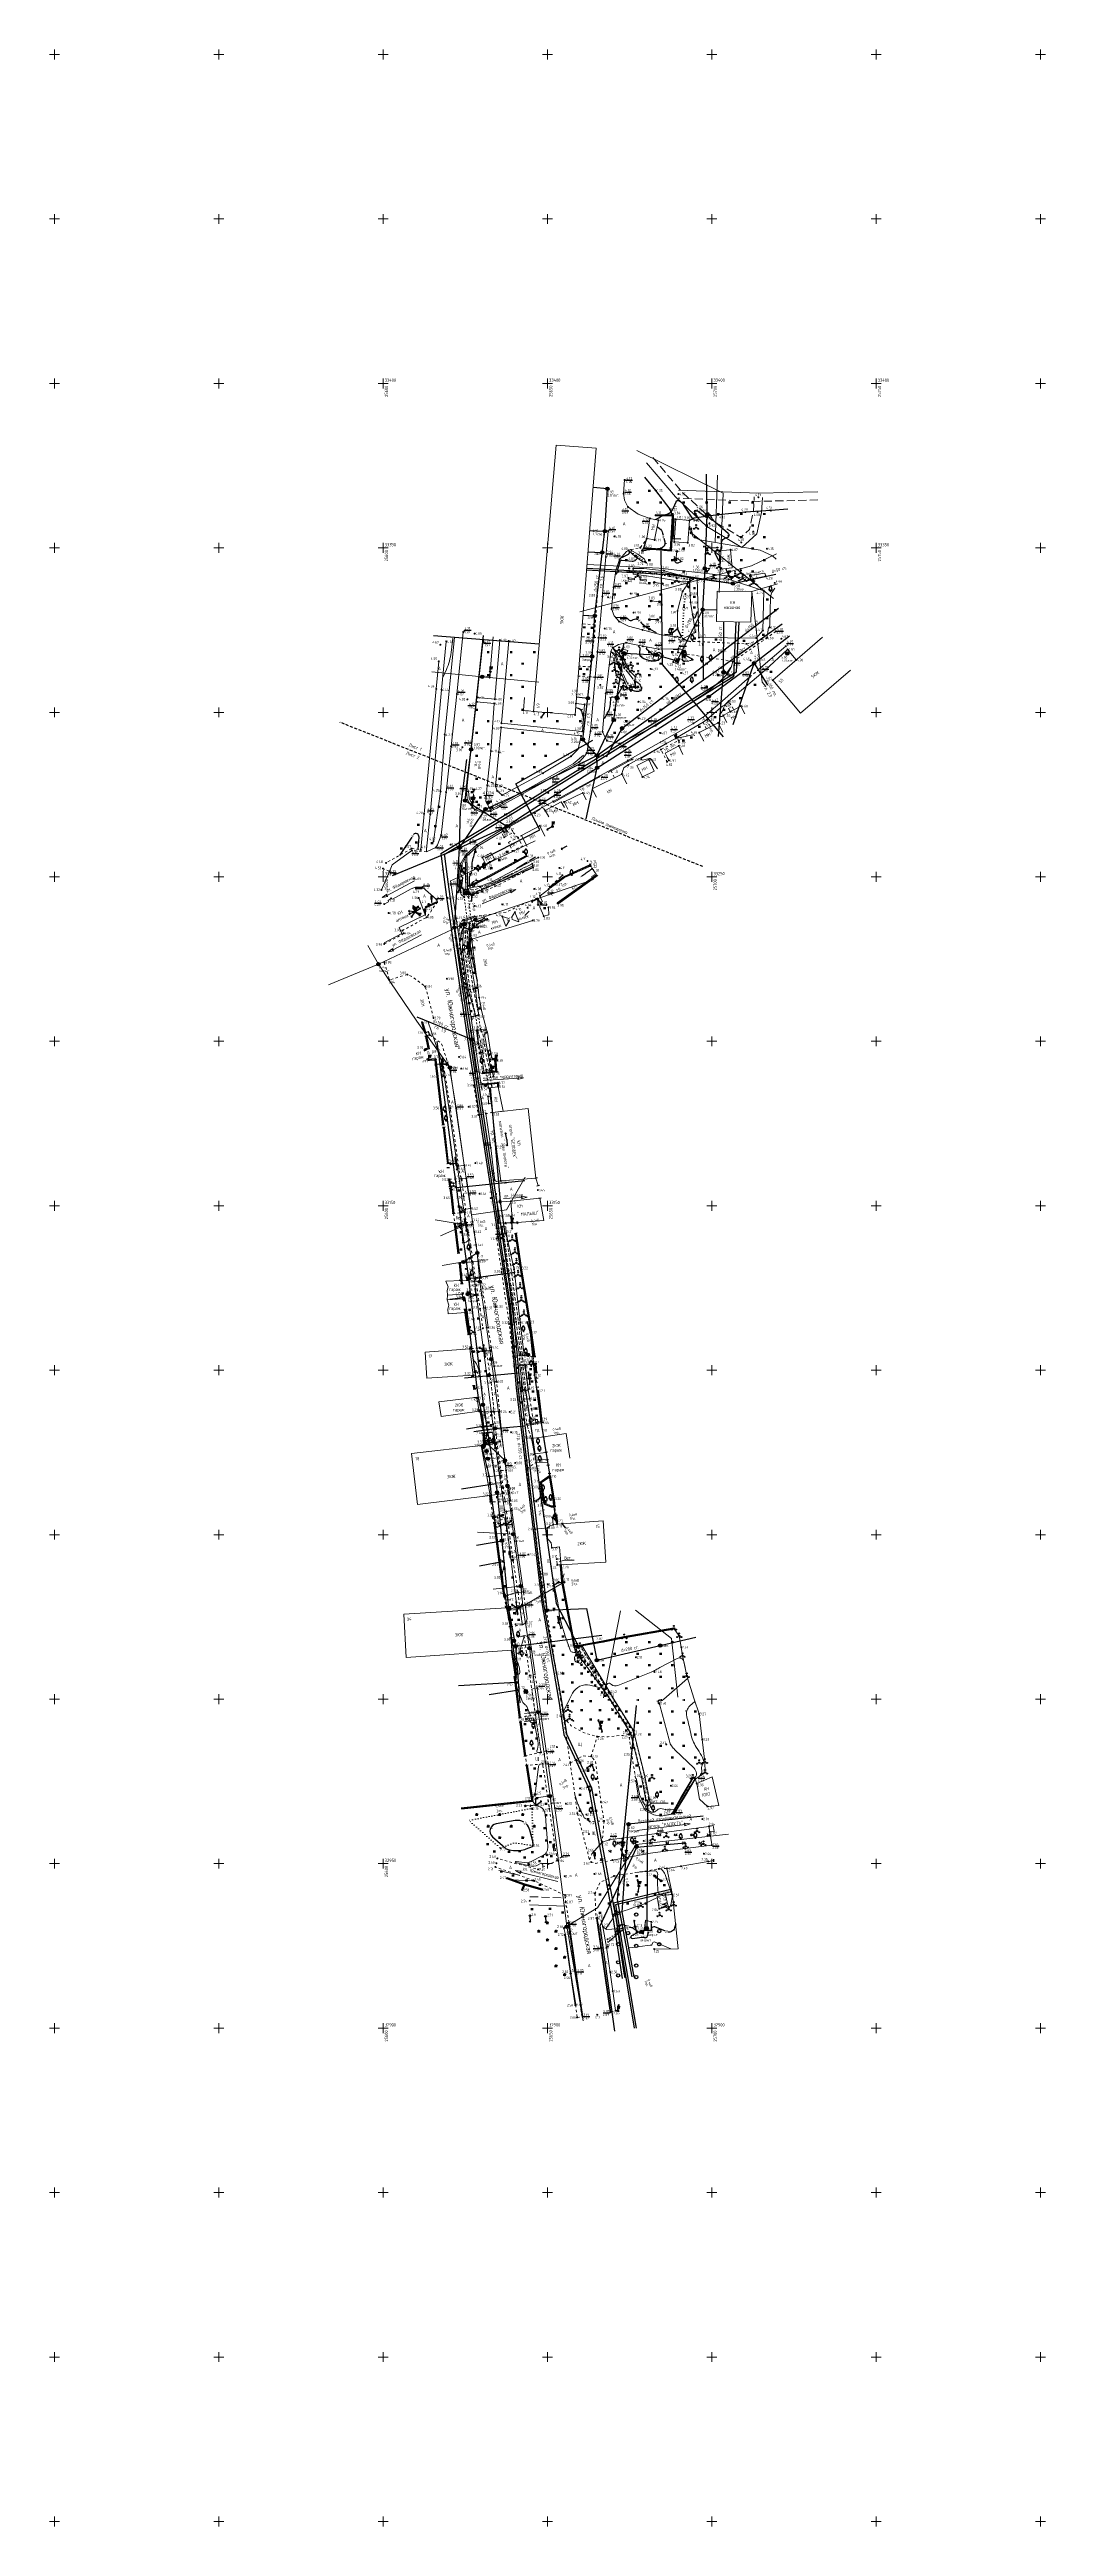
# Model space of a CAD drawing. Header units: metres. Extents: x 24337 to 25822, y 26642 to 34102.
# Drawn here: x 24387 to 24690, y 32748 to 33502 of the extents above; entities that cross this region are included whole.
import ezdxf

# ---------------------------------------------------------------- set-up
doc = ezdxf.new("R2010")
doc.units = ezdxf.units.M
for name, pattern in [('AI9-LType1', [1.397, 0.889, -0.508]), ('Continuous_1', [1, 0.5, 0, 0.5]), ('g5_01_5x1_5', [3, 1.5, -1.5]), ('g5_01x1', [2, 1, -1]), ('g5_02x1', [3, 2, -1]), ('g5_05x2', [7, 5, -2]), ('g5_07x1', [8, 7, -1]), ('g5_366', [1.7, 0.2, -1.5])]:
    doc.linetypes.add(name, pattern=pattern)
for name, color, linetype in [('01_Геодезические пункты', 7, 'Continuous'), ('02_Сетка', 7, 'Continuous'), ('03_Здания и строения', 7, 'Continuous'), ('06_Инженерно-технические сооружения', 7, 'Continuous'), ('07_Объекты электропередачи', 7, 'Continuous'), ('10_Границы покрытий и угодий', 7, 'Continuous'), ('11_Гидрография', 7, 'Continuous'), ('12_Рельеф', 7, 'Continuous'), ('13_Растительность', 7, 'Continuous'), ('14_Ограждения', 7, 'Continuous'), ('17_Топонимика', 7, 'Continuous'), ('18_Зарамочное оформление', 7, 'Continuous'), ('19_Горизонтали', 7, 'Continuous'), ('30_Канализация', 7, 'Continuous'), ('31_Водопровод', 7, 'Continuous'), ('32_Теплосеть', 7, 'Continuous'), ('33_Газопровод', 7, 'Continuous'), ('35_Телефон', 7, 'Continuous'), ('37_Кабель низкого напряжения', 7, 'Continuous'), ('38_Кабели высокого напряжения', 7, 'Continuous'), ('44_Крышки колодцев', 7, 'Continuous'), ('45_Номера колодцев', 7, 'Continuous'), ('61_Отметки высоты поверхности', 7, 'Continuous')]:
    doc.layers.add(name, color=color, linetype=linetype)
doc.styles.add('LIKE11', font='bm431.shx')
doc.styles.add('LIKE36', font='pragmai.shx')
doc.styles.add('Line_GUGK', font='', dxfattribs={"height": 1})
doc.styles.get("Standard").update_dxf_attribs({"font": 'GOST_0.TTF', "height": 2})
doc.styles.get('Line_GUGK').set_extended_font_data('Bm431', italic=True)
doc.linetypes.add('g5_084a', pattern='A,0.001,[18,GUGK_2005.shx,S=5,R=180.000005,X=0,Y=0],1,[18,GUGK_2005.shx,S=12,R=180.000005,X=0,Y=0],1', length=2.001)
doc.linetypes.add('g5_119_1', pattern='A,8,-2,[31,GUGK_2005.shx,S=0.2,R=0,X=0,Y=0],0.7,[31,GUGK_2005.shx,S=0.16,R=0,X=0,Y=0],6.6,[31,GUGK_2005.shx,S=0.16,R=180.000005,X=0,Y=0],0.7,[31,GUGK_2005.shx,S=0.2,R=180.000005,X=0,Y=0],-2', length=20)
doc.linetypes.add('g5_119_3', pattern='A,8,-2,[31,GUGK_2005.shx,S=0.2,R=0,X=0,Y=0],8,[31,GUGK_2005.shx,S=0.2,R=180.000005,X=0,Y=0],-2', length=20)
doc.linetypes.add('g5_121_g', pattern='A,8,-0.6,["Г",Line_GUGK,S=2,R=0,X=0,Y=-1],-2.3,24', length=34.9)
doc.linetypes.add('g5_121_kl', pattern='A,8,-0.6,["Кл",Line_GUGK,S=2,R=0,X=0,Y=-1],-4.4,24', length=37)
doc.linetypes.add('g5_122_g', pattern='A,2,-2,3,-0.6,["Г",Line_GUGK,S=2,R=0,X=0,Y=-1],-2.8,3,-2,8,-2,8,-2,6', length=41.4)
doc.linetypes.add('g5_122_k', pattern='A,2,-2,3,-0.6,["К",Line_GUGK,S=2,R=0,X=0,Y=-1],-3,3,-2,8,-2,8,-2,6', length=41.6)
doc.linetypes.add('g5_122_kl', pattern='A,2,-2,3,-0.6,["Кл",Line_GUGK,S=2,R=0,X=0,Y=-1],-5,3,-2,8,-2,8,-2,6', length=43.6)
doc.linetypes.add('g5_122_kn', pattern='A,2,-2,3,-0.6,["Кн",Line_GUGK,S=2,R=0,X=0,Y=-1],-5,3,-2,8,-2,8,-2,6', length=43.6)
doc.linetypes.add('g5_122_t', pattern='A,2,-2,3,-0.6,["Т",Line_GUGK,S=2,R=0,X=0,Y=-1],-2.8,3,-2,8,-2,8,-2,6', length=41.4)
doc.linetypes.add('g5_122_v', pattern='A,2,-2,3,-0.6,["В",Line_GUGK,S=2,R=0,X=0,Y=-1],-2.8,3,-2,8,-2,8,-2,6', length=41.4)
doc.linetypes.add('g5_122_vp', pattern='A,2,-2,3,-0.6,["Вп",Line_GUGK,S=2,R=0,X=0,Y=-1],-4.8,3,-2,8,-2,8,-2,6', length=43.4)
doc.linetypes.add('g5_133_t', pattern='A,4,[27,GUGK_2005.shx,S=0.8,R=0,X=0,Y=0],4,-2', length=10)
doc.linetypes.add('g5_280_1', pattern='A,0.001,[21,GUGK_2005.shx,S=2,R=180.000005,X=0,Y=0],4', length=4.001)
doc.linetypes.add('g5_386_2', pattern='A,0,-3,[23,GUGK_2005.shx,S=2,R=0,X=2,Y=0],-3', length=6)
doc.linetypes.add('g5_472', pattern='A,0,-8,[25,GUGK_2005.shx,S=0.8,R=0,X=0,Y=-0.4],0', length=8)
doc.linetypes.add('g5_473', pattern='A,0,-7.5,[25,GUGK_2005.shx,S=0.8,R=0,X=0,Y=-0.4],-0.5,[25,GUGK_2005.shx,S=0.8,R=0,X=0,Y=-0.4],0', length=8)
doc.linetypes.add('g5_474_1a', pattern='A,2,-0.5,[28,GUGK_2005.shx,S=2,R=0,X=0,Y=0],-0.5,2', length=5)
doc.linetypes.add('g5_474_2a', pattern='A,2,-0.5,[27,GUGK_2005.shx,S=2,R=0,X=0,Y=0],-0.5,2', length=5)
doc.linetypes.add('g5_475_2', pattern='A,2.5,[25,GUGK_2005.shx,S=0.8,R=0,X=0,Y=0],2.5,-1', length=6)
doc.linetypes.add('g5_476_3', pattern='A,2.5,[30,GUGK_2005.shx,S=2,R=0,X=0,Y=0],5,[30,GUGK_2005.shx,S=2,R=180.000005,X=0,Y=0],2.5', length=10)

# ---------------------------------------------------------------- blocks, each defined once
blk = doc.blocks.new('g5_329_6')
at = {"color": 0, "linetype": 'ByBlock', "lineweight": 15}
blk.add_line((0, 0), (1, 0), dxfattribs=at)
blk = doc.blocks.new('g5_368')
at = {"color": 0}
blk.add_circle((0, 0), 1, dxfattribs=at)
blk = doc.blocks.new('g5_401')
at = {"color": 0, "flags": 128}
for points in [[(-0.4, 0), (-0.4, 1.2)], [(0.4, 0), (0.4, 1.2)]]:
    blk.add_lwpolyline(points, dxfattribs=at)
blk = doc.blocks.new('g5_416')
at = {"color": 0, "flags": 128}
blk.add_lwpolyline([(0.7, 1.2), (0, 0), (-0.7, 1.2)], dxfattribs=at)
at = {"color": 0}
for centre in [(-0.7, 0), (0.7, 0)]:
    blk.add_circle(centre, 0.075, dxfattribs=at)
blk = doc.blocks.new('g5_403')
at = {"color": 0, "lineweight": 30, "flags": 128}
for points in [[(-0.3, 0), (-0.3, 0.8, 0.318313), (-0.6, 1.2, 0.61176)], [(0.3, 0), (0.3, 0.8, -0.318313), (0.6, 1.2, -0.61176)]]:
    blk.add_lwpolyline(points, format="xyb", dxfattribs=at)
blk = doc.blocks.new('g5_404')
at = {"color": 0, "lineweight": 30, "flags": 128}
for points in [[(-0.5, 0), (-0.5, 0.8, 0.318313), (-0.8, 1.2, 0.61176)], [(0.5, 0), (0.5, 0.8, -0.318313), (0.8, 1.2, -0.61176)]]:
    blk.add_lwpolyline(points, format="xyb", dxfattribs=at)
blk.add_lwpolyline([(0, 0), (0, 1.6)], dxfattribs=at)
blk = doc.blocks.new('g5_330')
at = {"linetype": 'ByBlock'}
blk.add_hatch(color=0, dxfattribs=at).paths.add_polyline_path([(-0.3, 0, 1), (0.3, 0, 1)])
at = {"color": 0, "linetype": 'ByBlock', "lineweight": -2}
blk.add_circle((0, 0), 0.3, dxfattribs=at)
at = {"color": 0, "linetype": 'ByBlock', "lineweight": 15, "flags": 12}
for tag, p in [('number', (-7.6, -0.8)), ('z', (0.5, -0.8))]:
    blk.add_attdef(tag, p, '', height=1.6, dxfattribs=at)
blk = doc.blocks.new('g5_475_5')
at = {"color": 0, "flags": 128}
blk.add_lwpolyline([(0, -0.8), (0, 0.8)], dxfattribs=at)
blk = doc.blocks.new('g5_388_1')
at = {"color": 0, "flags": 128}
blk.add_lwpolyline([(0, 1), (0.5, 1, 0.798042), (0.7, 1.9, 0.636328), (0.5, 2.8, 0.533064), (0, 3.5, 0.533064), (-0.5, 2.8, 0.636328), (-0.7, 1.9, 0.798042), (-0.5, 1)], format="xyb", dxfattribs=at)
for points in [[(0, 1), (-0.5, 1)], [(0.5, 0), (0, 0), (0, 1)]]:
    blk.add_lwpolyline(points, dxfattribs=at)
at = {"style": 'LIKE11', "flags": 8}
for tag, p in [('Описание', (-14.2, 0.8)), ('Метрические данные', (1.5, 0.5))]:
    blk.add_attdef(tag, p, '', height=2, dxfattribs=at)
blk = doc.blocks.new('g5_206_3')
blk.add_hatch(color=255).paths.add_polyline_path([(0.425, 3.425), (-0.425, 3.425), (-0.425, 1.875), (0.425, 1.875)])
at = {"color": 0, "flags": 128}
blk.add_lwpolyline([(-0.5, 1.8), (0.5, 1.8), (0.5, 3.5), (-0.5, 3.5)], close=True, dxfattribs=at)
blk.add_lwpolyline([(0, 1.8), (0, 0), (0.5, 0)], dxfattribs=at)
blk = doc.blocks.new('g5_394')
at = {"color": 0}
for centre, radius in [((0, 0), 0.4), ((0, 1.5), 0.3), ((-1.3, -0.7), 0.3), ((1.3, -0.7), 0.3)]:
    blk.add_circle(centre, radius, dxfattribs=at)
blk = doc.blocks.new('g5_311_2')
h = blk.add_hatch(color=0)
edge = h.paths.add_edge_path()
edge.add_arc((0, 0), 0.5, 0, 360)
at = {"color": 0}
blk.add_circle((0, 0), 0.5, dxfattribs=at)
at = {"style": 'LIKE11', "flags": 8}
for tag, p in [('Номер', (0, 1.7)), ('Отметка кольца люка', (0, -2.8)), ('Отметка земли (возле него)', (0, -4.8)), ('Верх прокладки', (0, -6.8)), ('Низ прокладки', (0, -8.8))]:
    blk.add_attdef(tag, p, '', height=1.6, dxfattribs=at)
blk = doc.blocks.new('g5_395_2')
h = blk.add_hatch(color=0)
h.paths.add_polyline_path([(-1.6, -0.7, 1), (-1, -0.7, 1)])
h.paths.add_polyline_path([(-2.1, -1.3, 1), (-2.5, -1.3, 1)])
h.paths.add_polyline_path([(1.6, -0.7, 1), (1, -0.7, 1)])
h.paths.add_polyline_path([(2.1, -1.3, 1), (2.5, -1.3, 1)])
h.paths.add_polyline_path([(0.3, 1.5, 1), (-0.3, 1.5, 1)])
h.paths.add_polyline_path([(0.2, 2.6, 1), (-0.2, 2.6, 1)])
at = {"color": 0}
for centre, radius in [((0, 0), 0.4), ((0, 1.5), 0.3), ((0, 2.6), 0.2), ((-2.3, -1.3), 0.2), ((-1.3, -0.7), 0.3), ((1.3, -0.7), 0.3), ((2.3, -1.3), 0.2)]:
    blk.add_circle(centre, radius, dxfattribs=at)
blk = doc.blocks.new('g5_367_1')
at = {"color": 0, "flags": 128}
for points in [[(0, 1), (-0.5, 1)], [(0, 1), (0.5, 1)], [(0, 0), (0, 1)], [(0.5, 0), (0, 0)]]:
    blk.add_lwpolyline(points, dxfattribs=at)
at = {"color": 0}
for centre, start, end in [((-0.5, 1.5), 115.6346, 270), ((-0.4, 2.3), 97.9407, 227.8197), ((0, 3), 90, 202.242), ((0, 3), 337.758, 90), ((0.4, 2.3), 312.1804, 82.0594), ((0.5, 1.5), 270, 64.3654)]:
    blk.add_arc(centre, 0.5, start, end, dxfattribs=at)
at = {"style": 'LIKE11', "flags": 8}
for tag, p in [('Описание', (-14.2, 1)), ('Метрические данные', (1.4, 0.6))]:
    blk.add_attdef(tag, p, '', height=2, dxfattribs=at)
blk = doc.blocks.new('g5_128a')
h = blk.add_hatch(color=255)
h.paths.add_polyline_path([(-0.325, 0.425), (-0.675, 0.425), (-0.675, -0.425), (-0.325, -0.425)])
h.paths.add_polyline_path([(0.175, 0.425), (-0.175, 0.425), (-0.175, -0.425), (0.175, -0.425)])
h.paths.add_polyline_path([(0.675, 0.425), (0.325, 0.425), (0.325, -0.425), (0.675, -0.425)])
at = {"color": 0, "flags": 128}
blk.add_lwpolyline([(-0.75, -0.5), (0.75, -0.5), (0.75, 0.5), (-0.75, 0.5)], close=True, dxfattribs=at)
for points in [[(-0.25, -0.5), (-0.25, 0.5)], [(0.25, -0.5), (0.25, 0.5)]]:
    blk.add_lwpolyline(points, dxfattribs=at)
blk = doc.blocks.new('g5_115_1')
at = {"color": 0, "flags": 128}
for points in [[(0, 0), (4, 0)], [(3.3, -0.5), (4, 0), (3.3, 0.5)]]:
    blk.add_lwpolyline(points, dxfattribs=at)
blk = doc.blocks.new('g5_106_1a')
h = blk.add_hatch(color=255)
edge = h.paths.add_edge_path()
edge.add_arc((0, 0), 0.425, 0, 360)
at = {"color": 0}
blk.add_circle((0, 0), 0.5, dxfattribs=at)
at = {"style": 'LIKE11', "flags": 8}
for tag, p in [('Отметка', (1, 0)), ('Высота опоры', (-7.7, -2.8))]:
    blk.add_attdef(tag, p, '', height=1.6, dxfattribs=at)
blk = doc.blocks.new('g5_110_1c')
h = blk.add_hatch(color=255)
edge = h.paths.add_edge_path()
edge.add_arc((0, 0), 0.425, 0, 360)
edge = h.paths.add_edge_path(flags=16)
edge.add_arc((0, 0), 0.195, 0, 360)
h = blk.add_hatch(color=0)
edge = h.paths.add_edge_path()
edge.add_arc((0, 0), 0.12, 0, 360)
at = {"color": 0}
for p, q in [((0, 0.5), (0, 3)), ((0, 2.8), (1.5, 2.8))]:
    blk.add_line(p, q, dxfattribs=at)
at = {"color": 0, "flags": 128}
blk.add_lwpolyline([(0.4, 2.8), (0.4, 1.9, 1.040016), (1.1, 1.9), (1.1, 2.8)], format="xyb", dxfattribs=at)
at = {"color": 0}
for radius in [0.5, 0.12]:
    blk.add_circle((0, 0), radius, dxfattribs=at)
blk = doc.blocks.new('g5_117')
h = blk.add_hatch(color=255)
h.paths.add_polyline_path([(-0.6, 0.7), (0.7, -0.6, 0.177899), (0.9, 0, 0.639215)])
h.paths.add_polyline_path([(-0.7, 0.6, 0.177899), (-0.9, 0, 0.639215), (0.6, -0.7)])
at = {"color": 0, "flags": 128}
blk.add_lwpolyline([(0.7, -0.7), (-0.7, 0.7)], dxfattribs=at)
at = {"color": 0}
blk.add_circle((0, 0), 1, dxfattribs=at)
at = {"style": 'LIKE11', "flags": 8}
for tag, p, height in [('Номер', (0, 1.7), 1.6), ('Текст', (1.8, -0.8), 2), ('Отметка кольца люка', (0, -2.8), 1.6), ('Отметка земли (возле него)', (0, -4.8), 1.6), ('Верх прокладки', (0, -6.8), 1.6), ('Низ прокладки', (0, -8.8), 1.6)]:
    blk.add_attdef(tag, p, '', height=height, dxfattribs=at)
blk = doc.blocks.new('g5_117sv')
h = blk.add_hatch(color=255)
h.paths.add_polyline_path([(-0.1, 0.9, 0.390634), (-0.9, 0, 0.11106), (-0.8, -0.4), (-0.1, 0)])
h.paths.add_polyline_path([(0.1, 0), (0.8, -0.4, 0.11106), (0.9, 0, 0.390634), (0.1, 0.9)])
h.paths.add_polyline_path([(-0.8, -0.5, 0.524447), (0.8, -0.5), (0, -0.1)])
at = {"color": 0, "flags": 128}
for points in [[(0, 1), (0, 0)], [(0, 0), (-0.9, -0.5)], [(0.9, -0.5), (0, 0)]]:
    blk.add_lwpolyline(points, dxfattribs=at)
at = {"color": 0}
blk.add_circle((0, 0), 1, dxfattribs=at)
at = {"style": 'LIKE11', "flags": 8}
for tag, p in [('Номер', (0, 1.7)), ('Отметка кольца люка', (0, -2.8)), ('Отметка земли (возле него)', (0, -4.8)), ('Верх прокладки', (0, -6.8)), ('Низ прокладки', (0, -8.8))]:
    blk.add_attdef(tag, p, '', height=1.6, dxfattribs=at)
blk = doc.blocks.new('g5_112')
blk.add_hatch(color=0).paths.add_polyline_path([(0, 0), (0.2, 1.2), (0.7, 1)])
at = {"color": 0, "flags": 128}
blk.add_lwpolyline([(0.4, 1.1), (1.5, 3.8), (-0.8, 2.4), (0.3, 5.2)], dxfattribs=at)
blk.add_lwpolyline([(0, 0), (0.2, 1.2), (0.7, 1)], close=True, dxfattribs=at)
blk = doc.blocks.new('g5_121_7c')
h = blk.add_hatch(color=0)
edge = h.paths.add_edge_path()
edge.add_arc((0, 0), 0.6, 0, 360)
at = {"color": 0}
blk.add_circle((0, 0), 0.6, dxfattribs=at)
blk = doc.blocks.new('g5_117v')
h = blk.add_hatch(color=255)
h.paths.add_polyline_path([(-0.9, 0.1), (0.9, 0.1, 0.921954)])
h.paths.add_polyline_path([(0.9, -0.1), (-0.9, -0.1, 0.921954)])
at = {"color": 0}
blk.add_line((-1, 0), (1, 0), dxfattribs=at)
blk.add_circle((0, 0), 1, dxfattribs=at)
at = {"style": 'LIKE11', "flags": 8}
blk.add_attdef('Номер', (0, 1.7), '', height=1.6, dxfattribs=at)
at = {"layer": '45_Номера колодцев', "style": 'LIKE11', "flags": 8}
for tag, p in [('Отметка кольца люка', (0, -2.8)), ('Отметка земли (возле него)', (0, -4.8)), ('Верх прокладки', (0, -6.8)), ('Низ прокладки', (0, -8.8))]:
    blk.add_attdef(tag, p, '', height=1.6, dxfattribs=at)
blk = doc.blocks.new('g5_117kb')
h = blk.add_hatch(color=255)
h.paths.add_polyline_path([(0.1, 0.1), (0.9, 0.1, 0.367426), (0.1, 0.9)])
h.paths.add_polyline_path([(-0.1, 0.9, 0.367426), (-0.9, 0.1), (-0.1, 0.1)])
h.paths.add_polyline_path([(-0.1, -0.1), (-0.9, -0.1, 0.367426), (-0.1, -0.9)])
h.paths.add_polyline_path([(0.1, -0.9, 0.367426), (0.9, -0.1), (0.1, -0.1)])
at = {"color": 0, "flags": 128}
for points in [[(-1, 0), (1, 0)], [(0, 1), (0, -1)]]:
    blk.add_lwpolyline(points, dxfattribs=at)
at = {"color": 0}
blk.add_circle((0, 0), 1, dxfattribs=at)
at = {"style": 'LIKE11', "flags": 8}
for tag, p in [('Номер', (0, 1.7)), ('Отметка кольца люка', (0, -2.8)), ('Отметка земли (возле него)', (0, -4.8)), ('Верх прокладки', (0, -6.8)), ('Низ прокладки', (0, -8.8))]:
    blk.add_attdef(tag, p, '', height=1.6, dxfattribs=at)
blk = doc.blocks.new('g5_110_1a')
h = blk.add_hatch(color=255)
edge = h.paths.add_edge_path()
edge.add_arc((0, 0), 0.425, 0, 360)
at = {"color": 0}
for p, q in [((0, 0.5), (0, 3)), ((0, 2.8), (1.5, 2.8))]:
    blk.add_line(p, q, dxfattribs=at)
at = {"color": 0, "flags": 128}
blk.add_lwpolyline([(0.4, 2.8), (0.4, 1.9, 1.040016), (1.1, 1.9), (1.1, 2.8)], format="xyb", dxfattribs=at)
at = {"color": 0}
blk.add_circle((0, 0), 0.5, dxfattribs=at)
blk = doc.blocks.new('g5_140_2')
at = {"color": 0, "flags": 128}
blk.add_lwpolyline([(-1, -0.6), (1, -0.6), (1, 0.6), (-1, 0.6)], close=True, dxfattribs=at)
at = {"color": 0}
for centre in [(-0.5, 0), (0.5, 0)]:
    blk.add_circle(centre, 0.125, dxfattribs=at)
blk = doc.blocks.new('g5_110_1g')
h = blk.add_hatch(color=0)
edge = h.paths.add_edge_path()
edge.add_arc((0, 0), 0.12, 0, 360)
h = blk.add_hatch(color=255)
edge = h.paths.add_edge_path()
edge.add_arc((0, 0), 0.425, 0, 360)
edge = h.paths.add_edge_path(flags=16)
edge.add_arc((0, 0), 0.195, 0, 360)
at = {"color": 0}
for p, q in [((0, 2.8), (-1.5, 2.8)), ((0, 0.5), (0, 3)), ((0, 2.8), (1.5, 2.8))]:
    blk.add_line(p, q, dxfattribs=at)
at = {"color": 0, "flags": 128}
for points in [[(-0.4, 2.8), (-0.4, 1.9, -1.040016), (-1.1, 1.9), (-1.1, 2.8)], [(0.4, 2.8), (0.4, 1.9, 1.040016), (1.1, 1.9), (1.1, 2.8)]]:
    blk.add_lwpolyline(points, format="xyb", dxfattribs=at)
at = {"color": 0}
for radius in [0.5, 0.12]:
    blk.add_circle((0, 0), radius, dxfattribs=at)
blk = doc.blocks.new('g5_118')
h = blk.add_hatch(color=255)
edge = h.paths.add_edge_path()
edge.add_arc((0, 0), 0.925, 0, 360)
at = {"color": 0}
blk.add_circle((0, 0), 1, dxfattribs=at)
at = {"style": 'LIKE11', "flags": 8}
for tag, p, height in [('Номер', (0, 1.7), 1.6), ('Текст', (1.2, -0.7), 2), ('Отметка кольца люка', (0, -2.8), 1.6), ('Отметка земли (возле него)', (0, -4.8), 1.6), ('Верх прокладки', (0, -6.8), 1.6), ('Низ прокладки', (0, -8.8), 1.6)]:
    blk.add_attdef(tag, p, '', height=height, dxfattribs=at)
blk = doc.blocks.new('g5_005_1')
h = blk.add_hatch(color=255)
edge = h.paths.add_edge_path()
edge.add_arc((0, 0), 0.675, 0, 360.0002)
edge = h.paths.add_edge_path(flags=16)
edge.add_arc((0, 0), 0.2, 0, 360.0002)
at = {"color": 0}
for p, q in [((-1.2, 0), (-0.8, 0)), ((0, 1.2), (0, 0.8)), ((0.8, 0), (1.2, 0)), ((0, -0.8), (0, -1.2))]:
    blk.add_line(p, q, dxfattribs=at)
for radius in [0.75, 0.125]:
    blk.add_circle((0, 0), radius, dxfattribs=at)
at = {"lineweight": 20, "style": 'LIKE36', "flags": 8}
for tag, p in [('Номер пункта', (-20.1, -1)), ('Отметка центра и земли', (2.2, -1))]:
    blk.add_attdef(tag, p, '', height=2, dxfattribs=at)
blk = doc.blocks.new('g5_109b')
h = blk.add_hatch(color=0)
edge = h.paths.add_edge_path()
edge.add_arc((0, 0), 0.5, 0, 360)
at = {"color": 0, "flags": 128}
for points in [[(0, 0.5), (0.2, 3.1), (-1.1, 1.8), (-0.9, 4)], [(-0.3, 1.3), (0, 0.5)], [(0.4, 1.2), (0, 0.5)]]:
    blk.add_lwpolyline(points, dxfattribs=at)
at = {"color": 0}
blk.add_circle((0, 0), 0.5, dxfattribs=at)
blk = doc.blocks.new('g5_117t')
h = blk.add_hatch(color=255)
h.paths.add_polyline_path([(-0.1, -0.1), (-0.9, -0.1, 0.367426), (-0.1, -0.9)])
h.paths.add_polyline_path([(0.1, -0.9, 0.367426), (0.9, -0.1), (0.1, -0.1)])
h.paths.add_polyline_path([(0.9, 0.1, 0.921954), (-0.9, 0.1)])
at = {"color": 0, "flags": 128}
for points in [[(-1, 0), (1, 0)], [(0, -1), (0, 0)]]:
    blk.add_lwpolyline(points, dxfattribs=at)
at = {"color": 0}
blk.add_circle((0, 0), 1, dxfattribs=at)
at = {"style": 'LIKE11', "flags": 8}
for tag, p in [('Номер', (0, 1.7)), ('Отметка кольца люка', (0, -2.8)), ('Отметка земли (возле него)', (0, -4.8)), ('Верх прокладки', (0, -6.8)), ('Низ прокладки', (0, -8.8))]:
    blk.add_attdef(tag, p, '', height=1.6, dxfattribs=at)
blk = doc.blocks.new('g5_012')
at = {"color": 92, "linetype": 'ByBlock', "lineweight": -2}
for p, q in [((-3, 0), (3, 0)), ((0, -3), (0, 3))]:
    blk.add_line(p, q, dxfattribs=at)

msp = doc.modelspace()

# ---------------------------------------------------------------- linework, layer by layer
at = {"layer": '01_Геодезические пункты', "color": 7, "lineweight": 20, "ltscale": 0.5, "flags": 128}
msp.add_lwpolyline([(24522.05, 33274.77), (24519.25, 33274.77)], dxfattribs=at)
at = {"layer": '03_Здания и строения', "color": 7, "linetype": 'Continuous', "lineweight": 20, "ltscale": 0.5, "flags": 128}
for points in [[(24534.35, 33300.26), (24541.23, 33381.21), (24553.42, 33380.29), (24546.99, 33299.24)], [(24569.74, 33358.94), (24568.8, 33352.85), (24571.16, 33352.4), (24572.33, 33358.42), (24569.74, 33358.94)], [(24591.23, 33343.5), (24594.79, 33343.93), (24594.32, 33349.44), (24590.73, 33349.07), (24591.23, 33343.5)], [(24590.21, 33336.83), (24589.99, 33327.64), (24600.48, 33327.39), (24600.73, 33336.74), (24590.21, 33336.83)], [(24622.28, 33322.88), (24613.05, 33314.9), (24607.11, 33309.76), (24615.61, 33299.73), (24630.77, 33312.87)], [(24531.3, 33300.64), (24531.6, 33304.56)], [(24531.3, 33300.64), (24534.35, 33300.26)], [(24534.35, 33300.26), (24546.99, 33299.24)], [(24597.42, 33301.89), (24595.31, 33300.78), (24595.31, 33300.78), (24594.22, 33300.21), (24592.07, 33299.08)], [(24592.07, 33299.08), (24593.17, 33296.93)], [(24597.42, 33301.89), (24598.59, 33299.55)], [(24590.5, 33296.79), (24584.76, 33293.87)], [(24584.76, 33293.87), (24586.17, 33291.28)], [(24590.5, 33296.79), (24591.93, 33293.97)], [(24567.49, 33280.38), (24571.02, 33282.12), (24569.41, 33285.62), (24565.79, 33283.8), (24567.49, 33280.38)], [(24578.53, 33289.81), (24574.37, 33287.63), (24575.53, 33285.37)], [(24578.53, 33289.81), (24579.82, 33287.22)], [(24543.64, 33272.77), (24549.35, 33275.52)], [(24549.35, 33275.52), (24550.38, 33273.45)], [(24552.21, 33276.75), (24561.23, 33281.25)], [(24552.21, 33276.75), (24553.53, 33274.23)], [(24561.23, 33281.25), (24562.76, 33278.27)], [(24537.89, 33270.12), (24542.79, 33272.77)], [(24537.89, 33270.12), (24539.01, 33268.23)], [(24542.79, 33272.77), (24543.75, 33271.05)], [(24543.64, 33272.77), (24544.75, 33270.53)], [(24530.68, 33262.57), (24536.24, 33265.54)], [(24530.68, 33262.57), (24532.38, 33259.25)], [(24536.24, 33265.54), (24537.83, 33262.31)], [(24499.45, 33243.59), (24501.35, 33238.42), (24493.43, 33234.55)], [(24493.43, 33234.55), (24494.33, 33232.82), (24488.91, 33229.93)], [(24515.6, 33231.03), (24515.8, 33228.96), (24517.78, 33213.31), (24518.64, 33208.99), (24520.03, 33203.62)], [(24523.64, 33186.2), (24520.84, 33185.88), (24521.19, 33183.28), (24521.48, 33181.16), (24521.86, 33178.32), (24525.11, 33178.8), (24523.64, 33186.2)], [(24521.86, 33178.32), (24522.97, 33167.89), (24524.38, 33157.57), (24535.1, 33158.36), (24532.67, 33179.57), (24521.86, 33178.32)], [(24535.78, 33156.13), (24535.1, 33158.36)], [(24527.49, 33151.38), (24523.21, 33151.07), (24523.77, 33144.67), (24527.97, 33144.86), (24537.53, 33145.54), (24536.24, 33152.36), (24527.49, 33151.38)], [(24527.49, 33151.38), (24527.97, 33144.86)], [(24512.77, 33123.09), (24512.85, 33121.72), (24508.12, 33121.38), (24508.13, 33122.81), (24512.77, 33123.09)], [(24512.77, 33123.09), (24512.79, 33123.57)], [(24515.97, 33098.49), (24514.99, 33106.53), (24501.39, 33105.53), (24501.88, 33097.54), (24515.97, 33098.49)], [(24516.61, 33091.69), (24517.15, 33091.57), (24517.35, 33090.56), (24517.72, 33088), (24517.79, 33087.57), (24506.26, 33085.97), (24505.58, 33090.42), (24516.61, 33091.69)], [(24538.61, 33072.06), (24538.5, 33072.82), (24538.19, 33075.03), (24537.51, 33079.78), (24544.24, 33080.8), (24545.38, 33073.26)], [(24521.13, 33061.89), (24520.1, 33067.67), (24518.42, 33077.09), (24497.27, 33074.69), (24499.02, 33059.14), (24521.13, 33061.89)], [(24541.5, 33053.21), (24540.31, 33053.05), (24539.29, 33052.65), (24538.67, 33052.13), (24538.5, 33051.92), (24538.39, 33049.08), (24539.67, 33047.54), (24539.92, 33046.05), (24542.26, 33046.32), (24542.56, 33042.65), (24542.7, 33040.81)], [(24542.7, 33040.81), (24556.36, 33041.67), (24555.54, 33054.23), (24541.5, 33053.21)], [(24527.43, 33018.72), (24527.7, 33014.88), (24495.65, 33012.67), (24494.89, 33025.87), (24526.11, 33027.81), (24527.23, 33021.98), (24527.43, 33018.72)], [(24526.11, 33027.81), (24527.23, 33021.98)], [(24527.23, 33021.98), (24527.43, 33018.72)], [(24584.01, 32974.34), (24584.81, 32969.57), (24587.24, 32967.39), (24590.74, 32967.63), (24588.74, 32976.35), (24584.01, 32974.34)], [(24572.01, 32940.01), (24574.49, 32940.54), (24575.31, 32936.99), (24572.62, 32936.27), (24572.01, 32940.01)]]:
    msp.add_lwpolyline(points, dxfattribs=at)
at = {"layer": '03_Здания и строения', "color": 7, "linetype": 'Continuous_1', "lineweight": 20, "ltscale": 0.5, "flags": 128}
msp.add_lwpolyline([(24521.43, 33257.3), (24522.52, 33255.33), (24519.82, 33253.9), (24518.81, 33255.88)], close=True, dxfattribs=at)
at = {"layer": '03_Здания и строения', "color": 7, "linetype": 'Continuous', "lineweight": 20, "flags": 128}
for points, elevation in [([(24524.84, 33237.97), (24525.95, 33234.99)], 4.14), ([(24526.87, 33237.32), (24524.84, 33237.97)], 4.1), ([(24527.61, 33237.59), (24528.68, 33239.25)], 4.14), ([(24528.68, 33239.25), (24529.92, 33236.35)], 4.1), ([(24525.95, 33234.99), (24527.08, 33236.75)], 4.14), ([(24529.92, 33236.35), (24527.82, 33237.02)], 4.1)]:
    msp.add_lwpolyline(points, dxfattribs=dict(at, elevation=elevation))
for points in [[(24512.42, 33127.26), (24507.68, 33127.04)], [(24507.68, 33127.04), (24508.43, 33125.36), (24508.08, 33124.28), (24508.13, 33122.81)], [(24513.67, 33117.51), (24508.35, 33117.12), (24508.26, 33118.56), (24508.58, 33119.81), (24508.12, 33121.38)]]:
    msp.add_lwpolyline(points, dxfattribs=at)
at = {"layer": '06_Инженерно-технические сооружения', "color": 7, "linetype": 'Continuous', "lineweight": 20, "ltscale": 0.5, "flags": 128}
for points in [[(24577.66, 33346.32), (24577.98, 33348.94)], [(24563.24, 33340.89), (24563.17, 33340.47), (24565.06, 33340.29), (24565.09, 33340.68), (24563.24, 33340.89)], [(24566.81, 33340.52), (24568.7, 33340.27), (24568.65, 33339.87), (24566.76, 33340.14), (24566.81, 33340.52)], [(24571.12, 33339.5), (24573.51, 33339.14)], [(24600.18, 33341.56), (24600.35, 33340.54), (24605.02, 33341.36), (24604.75, 33342.32), (24600.18, 33341.56)], [(24569.64, 33328.21), (24572.08, 33328.19)], [(24570.16, 33333.87), (24572.66, 33333.61)], [(24578.5, 33319.31), (24579.75, 33319), (24579.5, 33317.95), (24578.26, 33318.21), (24578.5, 33319.31)], [(24577.64, 33292.08), (24578.2, 33292.45), (24577.75, 33293.24), (24577.13, 33292.99), (24577.64, 33292.08)], [(24577.66, 33293.31), (24577.75, 33293.24)], [(24522.24, 33270.45), (24522.16, 33270.59), (24522.08, 33270.73), (24522.01, 33270.86), (24521.8, 33271.23), (24520.95, 33270.77), (24521.35, 33269.95)], [(24521.06, 33270.53), (24521.93, 33271)], [(24521.2, 33270.25), (24522.08, 33270.73)], [(24525.73, 33264.85), (24526.22, 33264.05), (24526.32, 33263.8), (24525.45, 33263.33), (24524.86, 33264.39)], [(24525.06, 33264.03), (24525.94, 33264.51)], [(24525.29, 33263.62), (24526.17, 33264.14)], [(24513.52, 33256.19), (24513.54, 33255.81), (24513.64, 33252.36), (24513.68, 33250)], [(24514.24, 33250), (24514.2, 33252.25), (24514.08, 33256.35), (24514.06, 33256.61)], [(24535.77, 33255.87), (24524.63, 33250)], [(24527.26, 33250), (24534.12, 33253.39)], [(24543.47, 33250), (24543.49, 33250.02), (24551.54, 33253.75), (24551.71, 33253.29), (24544.31, 33250)], [(24498.47, 33246.9), (24498.49, 33246.76), (24498.56, 33246.38), (24500.49, 33246.31), (24500.53, 33246.76), (24500.54, 33246.89), (24498.47, 33246.9)], [(24498.51, 33246.64), (24500.52, 33246.59)], [(24513.67, 33246.12), (24513.07, 33245.84), (24513.17, 33244.81), (24514.5, 33244.84)], [(24514.5, 33244.84), (24514.64, 33246.11), (24514.33, 33246.18), (24513.67, 33246.12)], [(24513.68, 33250), (24513.73, 33246.2), (24515.23, 33244.82), (24515.85, 33244.84), (24517.61, 33245.59), (24522.44, 33247.62), (24527.26, 33250)], [(24524.63, 33250), (24521.93, 33248.58), (24518.03, 33247.04), (24516.18, 33246.85), (24514.3, 33246.37), (24514.24, 33250)], [(24539.92, 33246.91), (24539.82, 33246.83), (24539.45, 33246.53), (24539.28, 33246.91), (24543.47, 33250)], [(24544.31, 33250), (24543.79, 33249.77), (24540.92, 33247.7), (24539.92, 33246.91)], [(24516.14, 33238.06), (24516.41, 33237.71), (24515.43, 33237.31), (24513.1, 33236.48), (24512.98, 33236.95)], [(24516.14, 33237.99), (24516.33, 33237.73), (24513.23, 33236.56), (24513.17, 33236.93), (24516.14, 33237.99)], [(24516.14, 33237.99), (24516.14, 33238.06)], [(24516.87, 33237.47), (24516.14, 33237.14), (24516.49, 33236.48), (24517.21, 33236.83), (24516.87, 33237.47)], [(24516.33, 33237.73), (24516.41, 33237.71)], [(24512.17, 33235.82), (24513.54, 33236.2), (24513.72, 33235.24), (24513.06, 33235.06), (24512.37, 33234.87), (24512.17, 33235.82)], [(24516.62, 33207.77), (24516.56, 33208.27), (24514.42, 33215.63), (24512.76, 33228.14), (24513.06, 33235.06)], [(24513.17, 33236.93), (24512.98, 33236.95)], [(24513.21, 33236.22), (24513.59, 33236.27), (24513.84, 33235.18), (24513.06, 33235.06)], [(24513.23, 33236.56), (24513.1, 33236.48)], [(24515.43, 33237.31), (24513.14, 33236.47), (24513.21, 33236.22), (24513.54, 33236.2)], [(24516.39, 33236.15), (24515.79, 33234.6), (24514.8, 33232.76), (24514.58, 33228.27), (24516.55, 33216.14), (24517.6, 33208.52), (24517.66, 33207.99)], [(24514.42, 33215.63), (24515.03, 33215.74)], [(24516.55, 33216.14), (24516, 33215.92)], [(24516.62, 33207.77), (24515.28, 33207.57), (24515.5, 33206.48), (24515.7, 33206.51), (24515.54, 33207.47), (24517.68, 33207.85), (24517.66, 33207.99)], [(24516.62, 33207.77), (24516.69, 33207.82), (24517.59, 33208.01), (24517.66, 33207.99), (24516.62, 33207.77)], [(24501.41, 33202.67), (24502.35, 33202.96), (24502.79, 33201.92), (24501.7, 33201.54)], [(24501.44, 33202.6), (24501.41, 33202.67)], [(24501.44, 33202.6), (24502.3, 33202.89), (24502.69, 33201.95), (24501.69, 33201.61), (24501.44, 33202.6)], [(24501.7, 33201.54), (24501.69, 33201.61)], [(24502.3, 33202.89), (24502.35, 33202.96)], [(24502.69, 33201.95), (24502.79, 33201.92)], [(24517.29, 33203.33), (24517.44, 33203.26), (24518.27, 33203.44), (24518.34, 33203.52), (24517.29, 33203.33)], [(24517.29, 33203.33), (24517.66, 33199.22), (24518.28, 33196.59), (24519.29, 33190.51)], [(24520.03, 33203.62), (24518.34, 33203.52)], [(24520.33, 33202.75), (24519.46, 33202.09), (24520.46, 33196.61), (24521.5, 33190.8)], [(24518.83, 33187.05), (24518.86, 33186.72), (24520.45, 33186.86), (24521.54, 33186.98), (24523.55, 33187.16), (24523.55, 33187.43), (24518.83, 33187.05)], [(24518.9, 33187.02), (24518.83, 33187.05)], [(24518.93, 33186.77), (24518.86, 33186.72)], [(24523.5, 33187.19), (24518.93, 33186.77), (24518.9, 33187.02), (24523.5, 33187.38)], [(24523, 33190.99), (24521.5, 33190.8), (24519.29, 33190.51), (24518.94, 33190.43)], [(24518.96, 33190.41), (24518.94, 33190.43)], [(24523.01, 33190.92), (24518.96, 33190.41), (24518.98, 33190.18), (24523.04, 33190.79)], [(24518.98, 33190.18), (24518.97, 33190.17), (24518.96, 33190.15)], [(24520.45, 33186.86), (24520.55, 33185.85), (24521.73, 33185.94), (24521.54, 33186.98)], [(24523.5, 33187.38), (24523.55, 33187.43)], [(24523.5, 33187.19), (24523.5, 33187.38)], [(24523.5, 33187.19), (24523.55, 33187.16)], [(24521.19, 33183.28), (24520.51, 33183.25), (24520.7, 33181.11), (24521.48, 33181.16)], [(24524.78, 33143.66), (24525.94, 33143.63), (24526.05, 33141.63), (24525.01, 33141.48), (24524.78, 33143.66)], [(24525.02, 33141.4), (24526.39, 33130.18), (24528.36, 33114.64), (24530.04, 33104.48)], [(24531.55, 33104.57), (24530.29, 33114.48), (24528.42, 33130.63), (24526.06, 33141.57)], [(24513.87, 33128.31), (24514.97, 33128.47), (24515.2, 33127.57), (24514.05, 33127.36), (24513.87, 33128.31)], [(24514.26, 33123.66), (24514.92, 33123.48), (24514.9, 33123), (24514.41, 33122.67), (24513.91, 33123.04), (24514.26, 33123.66)], [(24530.21, 33101.51), (24531.08, 33093.92)], [(24531.75, 33101.68), (24532.68, 33094.06)], [(24531.11, 33093.79), (24532.75, 33093.91), (24533.21, 33091.33), (24531.36, 33091.21), (24531.11, 33093.79)], [(24518.87, 33082.55), (24521.45, 33082.97), (24521.46, 33083.37), (24522.08, 33083.44), (24522.06, 33083.59), (24521.42, 33083.52), (24521.19, 33083.49), (24521.23, 33083.17), (24519.05, 33082.84), (24518.87, 33082.55)], [(24519.06, 33081.01), (24521.77, 33081.28), (24521.83, 33081.12), (24519.08, 33080.75)], [(24536.82, 33084.41), (24534.43, 33083.95), (24532.32, 33083.58), (24532.25, 33083.56), (24532.4, 33083.16), (24536.94, 33084.1)], [(24535.67, 33084.29), (24535.53, 33085.05), (24534.86, 33084.99), (24535.04, 33084.2), (24535.67, 33084.29)], [(24523.23, 33077.94), (24522.98, 33077.85), (24518.42, 33077.09)], [(24519.94, 33078.06), (24519.99, 33077.6), (24519.53, 33077.61), (24519.42, 33078.04), (24519.94, 33078.06)], [(24524.61, 33067.96), (24524.25, 33067.95), (24520.87, 33067.71), (24520.1, 33067.67)], [(24521.13, 33061.89), (24525.16, 33062.57), (24525.28, 33062.59)], [(24524.25, 33048.49), (24525.21, 33048.56), (24525.28, 33047.84), (24524.16, 33047.82), (24524.25, 33048.49)], [(24548.09, 33012.6), (24548.47, 33012.92), (24548.07, 33013.62), (24547.48, 33014.73), (24547.25, 33016.16), (24546.73, 33016.11), (24546.99, 33014.64), (24547.2, 33014), (24548.09, 33012.6)], [(24546.83, 33015.98), (24546.73, 33016.11)], [(24546.83, 33015.98), (24547.17, 33016), (24547.44, 33014.61), (24547.93, 33013.7), (24548.42, 33012.94), (24548.1, 33012.7), (24547.57, 33013.57), (24547.07, 33014.55), (24546.83, 33015.98)], [(24547.17, 33016), (24547.25, 33016.16)], [(24547.47, 33016.14), (24547.25, 33016.16)], [(24548.1, 33012.7), (24548.09, 33012.6)], [(24548.42, 33012.94), (24548.47, 33012.92)], [(24558.82, 33000), (24557.64, 33001.91), (24549, 33016.36), (24548.47, 33016.27)], [(24557.52, 33000), (24556.75, 33001.26), (24548.47, 33012.92)], [(24568.48, 32969.3), (24567.17, 32976.31), (24563.93, 32989.31), (24563.8, 32989.77), (24557.52, 33000)], [(24569.66, 32969.48), (24568.25, 32976.59), (24565.08, 32989.27), (24564.68, 32990.54), (24558.82, 33000)], [(24532.02, 32993.97), (24532.15, 32993.18), (24532.02, 32993.97), (24534.27, 32994.34), (24534.47, 32993.57), (24534.27, 32994.34), (24532.02, 32993.97), (24532.15, 32993.18), (24534.47, 32993.57)], [(24532.58, 32994.06), (24532.7, 32993.27)], [(24533.1, 32994.15), (24533.27, 32993.37)], [(24533.75, 32994.26), (24533.92, 32993.48)], [(24583.54, 32975.66), (24580.23, 32970.2), (24577.09, 32965.11), (24576.89, 32965.14), (24576.5, 32965.16), (24576.4, 32965.17), (24579.2, 32970.1), (24582.86, 32976.21), (24583.54, 32975.66)], [(24576.5, 32965.16), (24579.2, 32969.84), (24582.87, 32976.1), (24576.5, 32965.16)], [(24582.87, 32976.1), (24583.41, 32975.66), (24579.72, 32969.66), (24576.89, 32965.14)], [(24582.87, 32976.1), (24582.86, 32976.21)], [(24583.41, 32975.66), (24583.54, 32975.66)], [(24587.98, 32959.64), (24587.7, 32961.33), (24589.02, 32961.58), (24589.31, 32959.82), (24587.98, 32959.64)], [(24544.88, 32932.05), (24544.83, 32932.1)], [(24545.12, 32932.07), (24544.88, 32932.05), (24547.12, 32916.96), (24549.11, 32903.49), (24549.27, 32903.53), (24547.26, 32917.01), (24545.12, 32932.07)], [(24545.12, 32932.07), (24545.15, 32932.1)], [(24553.53, 32933.44), (24553.49, 32933.46)], [(24553.53, 32933.44), (24553.73, 32933.48), (24554.98, 32924.36), (24557.21, 32908.87), (24557.84, 32904.8), (24557.67, 32904.8), (24557.1, 32908.86), (24554.87, 32924.3), (24553.53, 32933.44)], [(24553.73, 32933.48), (24553.76, 32933.51)], [(24566.65, 32929.35), (24567.86, 32929.71), (24567.81, 32928.59), (24566.66, 32928.95), (24566.65, 32929.35)], [(24570.17, 32932.31), (24568.41, 32932.79), (24568.01, 32929.55), (24570.31, 32929.7), (24570.17, 32932.31)], [(24568.42, 32932.77), (24570.17, 32932.31), (24570.12, 32929.74), (24568.21, 32929.83), (24568.42, 32932.77)], [(24547.03, 32906.99), (24545.56, 32916.58), (24543.86, 32928.35)], [(24549.11, 32903.49), (24549.1, 32903.47)], [(24549.27, 32903.53), (24549.3, 32903.51)], [(24557.67, 32904.8), (24557.65, 32904.78)], [(24557.84, 32904.8), (24557.86, 32904.78)]]:
    msp.add_lwpolyline(points, dxfattribs=at)
at = {"layer": '06_Инженерно-технические сооружения', "color": 7, "linetype": 'g5_01x1', "lineweight": 20, "ltscale": 0.5, "flags": 128}
for points in [[(24552.83, 33322.77), (24554.19, 33322.68)], [(24551.44, 33310.83), (24553.14, 33310.67)], [(24514.16, 33236.75), (24513.17, 33244.81)], [(24514.5, 33244.84), (24515.26, 33237.13)], [(24517.44, 33203.26), (24516.69, 33207.82)], [(24517.59, 33208.01), (24518.27, 33203.44)], [(24520.04, 33190.66), (24520.58, 33186.8)], [(24521.5, 33186.92), (24521.09, 33190.79)], [(24530.46, 33104.79), (24530.64, 33101.47)], [(24530.95, 33104.82), (24531.16, 33101.53)]]:
    msp.add_lwpolyline(points, dxfattribs=at)
at = {"layer": '06_Инженерно-технические сооружения', "color": 7, "linetype": 'Continuous', "lineweight": 20, "flags": 128}
for points in [[(24577.37, 33293.09), (24577.81, 33292.19)], [(24577.58, 33293.18), (24578.02, 33292.33)], [(24575.32, 32968.39), (24570.2, 32968.43), (24569.35, 32967.6)]]:
    msp.add_lwpolyline(points, dxfattribs=at)
at = {"layer": '06_Инженерно-технические сооружения', "color": 92, "linetype": 'g5_02x1', "lineweight": 20, "ltscale": 0.5, "flags": 128}
for points in [[(24513.54, 33256.41), (24513.56, 33255.81), (24513.65, 33252.37), (24513.7, 33250)], [(24514, 33256.88), (24514.04, 33256.34), (24514.11, 33252.3), (24514.16, 33250)], [(24525.72, 33250), (24533.98, 33253.97)], [(24526.19, 33250), (24533.98, 33253.97)], [(24513.7, 33250), (24513.78, 33246.23), (24514.93, 33245.34), (24515.82, 33245.18), (24516.84, 33245.59), (24518.67, 33246.29), (24521.93, 33247.83), (24526.19, 33250)], [(24514.16, 33250), (24514.24, 33246.36), (24516.59, 33246.1), (24518.13, 33246.72), (24521.84, 33248.13), (24525.72, 33250)], [(24514.16, 33236.75), (24513.84, 33235.18), (24513.7, 33233.05), (24513.34, 33228.13), (24515.03, 33215.74), (24516.63, 33208.2), (24516.69, 33207.82)], [(24515.26, 33237.13), (24515.97, 33236.11), (24515.56, 33234.88), (24514.66, 33234.41), (24514.22, 33233), (24514.2, 33228.29), (24516, 33215.92), (24517.56, 33208.43), (24517.59, 33208.01)], [(24520.04, 33190.66), (24518.84, 33196.53), (24517.83, 33201.77), (24517.44, 33203.26)], [(24520.09, 33203.41), (24518.5, 33202.97), (24518.27, 33203.44)], [(24520.24, 33202.97), (24518.94, 33202.25), (24519.79, 33196.52), (24521.09, 33190.79)], [(24530.46, 33104.79), (24529.06, 33114.76), (24526.78, 33130.27), (24525.29, 33141.36)], [(24526, 33141.49), (24527.56, 33130.51), (24529.79, 33114.39), (24530.95, 33104.82)], [(24531.59, 33094.01), (24530.64, 33101.47)], [(24532.02, 33094.07), (24531.16, 33101.53)], [(24556.8, 33001.35), (24547.47, 33016.14), (24548.47, 33016.27), (24557.55, 33001.8)], [(24556.8, 33001.35), (24557.64, 33000)], [(24558.66, 33000), (24557.55, 33001.8)], [(24557.64, 33000), (24563.91, 32989.85), (24564.05, 32989.35), (24567.29, 32976.34), (24568.66, 32969.33)], [(24569.45, 32969.45), (24568.15, 32976.58), (24565.01, 32989.25), (24564.58, 32990.46), (24558.66, 33000)]]:
    msp.add_lwpolyline(points, dxfattribs=at)
at = {"layer": '06_Инженерно-технические сооружения', "color": 7, "linetype": 'Continuous_1', "lineweight": 20, "ltscale": 0.5, "flags": 128}
msp.add_lwpolyline([(24548.79, 33250), (24552.17, 33252.47), (24553.35, 33250.97), (24551.98, 33250)], dxfattribs=at)
at = {"layer": '06_Инженерно-технические сооружения', "color": 7, "linetype": 'g5_02x1', "lineweight": 20, "ltscale": 0.5, "flags": 128}
for points in [[(24521.44, 33096.31), (24522.38, 33087.33)], [(24532.4, 33083.16), (24533.69, 33079.25)]]:
    msp.add_lwpolyline(points, dxfattribs=at)
at = {"layer": '06_Инженерно-технические сооружения', "color": 7, "linetype": 'g5_280_1', "lineweight": 20, "ltscale": 0.5, "flags": 128}
for points in [[(24537.51, 33079.78), (24533.69, 33079.25), (24534.68, 33074.58), (24538.19, 33075.03)], [(24538.5, 33072.82), (24535.01, 33072.63), (24535.13, 33071.95), (24538.61, 33072.06)], [(24541.23, 33055.89), (24540.09, 33055.23), (24540.31, 33053.05)]]:
    msp.add_lwpolyline(points, dxfattribs=at)
at = {"layer": '06_Инженерно-технические сооружения', "elevation": 2.73, "flags": 128}
msp.add_lwpolyline([(24531.69, 33002.85), (24532.4, 33002.85), (24532.5, 33001.86), (24531.63, 33001.75)], close=True, dxfattribs=at)
at = {"layer": '07_Объекты электропередачи', "color": 7, "linetype": 'g5_02x1', "lineweight": 20, "ltscale": 0.5, "flags": 128}
for points in [[(24515.9, 33272.72), (24516.21, 33276.48)], [(24515.56, 33244.46), (24518.66, 33245.58)], [(24506.27, 33193.11), (24506.83, 33189.4)], [(24536.56, 33061.36), (24536.28, 33064.01)], [(24552.11, 32980.1), (24550.91, 32978.41)], [(24531.84, 32967.57), (24535.17, 32967.8), (24534.83, 32971.05)], [(24571.1, 32946.31), (24573.15, 32944.78)]]:
    msp.add_lwpolyline(points, dxfattribs=at)
at = {"layer": '07_Объекты электропередачи', "color": 7, "linetype": 'Continuous', "lineweight": 20, "flags": 128}
for points, elevation in [([(24514.85, 33234.03), (24517.3, 33234.65)], 3.73), ([(24515.07, 33231.06), (24514.85, 33234.03)], 4.03)]:
    msp.add_lwpolyline(points, dxfattribs=dict(at, elevation=elevation))
at = {"layer": '10_Границы покрытий и угодий', "color": 7, "linetype": 'Continuous', "lineweight": 20, "ltscale": 0.5, "flags": 128}
for points in [[(24568.7, 33375.86), (24577.53, 33365.48), (24587.11, 33356.46), (24597.7, 33350.1), (24602.33, 33354.31), (24603.74, 33360.77), (24603.99, 33365.33)], [(24562.07, 33370.64), (24561.72, 33366.51), (24562.02, 33364.52), (24563.07, 33362.45), (24566.23, 33360.28), (24569.74, 33358.94)], [(24620.8, 33367.07), (24602.76, 33366.65), (24578.49, 33367.59)], [(24557.06, 33355.12), (24556.35, 33347.25), (24555.36, 33336.02), (24555.35, 33335.87), (24555.29, 33335.23), (24554.19, 33322.68), (24553.81, 33318.41), (24553.14, 33310.67), (24553.14, 33310.49), (24551.71, 33294.27), (24550.52, 33287.69), (24549.98, 33286.83), (24548.29, 33284.98), (24546.64, 33283.9), (24539.5, 33279.93), (24524.21, 33271.51), (24523.15, 33270.92), (24522.24, 33270.45)], [(24577.36, 33322.96), (24573.21, 33323.59), (24567.5, 33325.08), (24563.23, 33326.24), (24560.38, 33327.6), (24558.93, 33329.35), (24558.09, 33331.43), (24558.69, 33337.98), (24559.34, 33343.23), (24560.52, 33346.49), (24562.67, 33348.85)], [(24512.96, 33324.39), (24511.03, 33305.56), (24509.26, 33289.58), (24507.76, 33275.73), (24507.2, 33270.71), (24506.22, 33262.65), (24505.17, 33259.75), (24504.59, 33258.87), (24501.78, 33257.64)], [(24501.8, 33257.83), (24501.79, 33258.43), (24502.87, 33268.99), (24506.38, 33306.87), (24507.8, 33321.57)], [(24521.35, 33269.95), (24518.85, 33269.52), (24516.48, 33270.46), (24515.03, 33271.95), (24514.2, 33273.83), (24513.97, 33275.96), (24515.32, 33287.99), (24515.48, 33289.48), (24517.01, 33303.53), (24518.98, 33321.94)], [(24524.1, 33321.96), (24522.6, 33303.99), (24517.27, 33304.52)], [(24526.79, 33321.7), (24524.59, 33296.71), (24549.21, 33294.22), (24549.89, 33302.41), (24547.26, 33302.65)], [(24578.47, 33319.35), (24572.43, 33319.21), (24567.58, 33320.11), (24562.5, 33321.14), (24560.2, 33320.62), (24558.43, 33319.6)], [(24500.06, 33258.29), (24501.04, 33269.17), (24504.75, 33307.14), (24505.53, 33315.51)], [(24595.01, 33315.5), (24594.45, 33313.61), (24593.42, 33311.83), (24591.31, 33309.68), (24587.48, 33306.33), (24571.46, 33295.94), (24560.59, 33290.53), (24556.66, 33291.35), (24555.37, 33294.1), (24556.31, 33305.76), (24557.86, 33318.51)], [(24578.2, 33292.45), (24585.91, 33297.02), (24587.12, 33297.79), (24591.88, 33301.86), (24592.49, 33302.23), (24593.7, 33303.37), (24604.77, 33312.85), (24611.62, 33319.12), (24614.23, 33315.92)], [(24602.48, 33312.7), (24603.48, 33313.65), (24611.07, 33320.1)], [(24600.12, 33310.76), (24590.99, 33302.77), (24586.37, 33298.87), (24582.99, 33296.64), (24577.48, 33293.51), (24574.02, 33291.54), (24563.08, 33285.39), (24552.86, 33279.8), (24540.37, 33272.93), (24536.96, 33271.1), (24527.18, 33265.62), (24525.73, 33264.85)], [(24520.95, 33270.77), (24520.81, 33271.05), (24519.84, 33272.87), (24520.29, 33277.79), (24521.39, 33288.22), (24522.42, 33302.7), (24517.12, 33303.17)], [(24548.82, 33292.84), (24524.46, 33295.41), (24523.77, 33287.92), (24522.83, 33277.59), (24523.25, 33276.14), (24524.78, 33274.84), (24537.2, 33281.5), (24545.76, 33286.64), (24547.88, 33288.78), (24548.82, 33292.84)], [(24561.23, 33281.25), (24561.38, 33282), (24561.87, 33283.15), (24563.17, 33284.04), (24574.73, 33290.49), (24577.64, 33292.08)], [(24524.86, 33264.39), (24517.06, 33259.68), (24514, 33256.88), (24513.54, 33256.41), (24511.94, 33253.5), (24511.56, 33250)], [(24497.37, 33257.99), (24491.3, 33253.69), (24490.52, 33251.65), (24489.81, 33250)], [(24489.81, 33250), (24488.08, 33246.01)], [(24488.94, 33241.71), (24490.25, 33242.44), (24490.15, 33242.84), (24491.01, 33243.44), (24491.48, 33243.19), (24497.14, 33246.34), (24498.47, 33246.9)], [(24500.54, 33246.89), (24504.82, 33243.06), (24505.14, 33242.36)], [(24511.56, 33250), (24511.29, 33247.48), (24512.31, 33244.65), (24513.26, 33243.8)], [(24536.32, 33244.19), (24538.97, 33246.29)], [(24516.39, 33238.15), (24516.14, 33238.06), (24512.98, 33236.95)], [(24536.32, 33244.19), (24536.4, 33243.85), (24537.04, 33242.46), (24536.41, 33242.12), (24536.26, 33240.76), (24537.47, 33238.04)], [(24514.57, 33208.13), (24514.62, 33207.74), (24515.51, 33201.02), (24515.27, 33200.48), (24515.62, 33199.99), (24516.89, 33190.88)], [(24513.3, 33162.33), (24510.77, 33179.64), (24508.9, 33191.4)], [(24516.89, 33190.88), (24518.96, 33190.15), (24523.19, 33190.67)], [(24519.87, 33178.01), (24521.32, 33167.66), (24522.25, 33159.82), (24522.45, 33158.51), (24522.52, 33157.82), (24523.04, 33157.39), (24524.38, 33157.57)], [(24513.3, 33162.33), (24513.09, 33162.27), (24511.34, 33162.08)], [(24513.91, 33158.31), (24513.75, 33158.33), (24512.44, 33158.22)], [(24515.27, 33149.2), (24514.63, 33153.5), (24513.91, 33158.31)], [(24515.27, 33149.2), (24513.64, 33148.97)], [(24517.62, 33133.1), (24515.88, 33132.91)], [(24518.35, 33128.08), (24517.62, 33133.1)], [(24518.35, 33128.08), (24516.7, 33127.79)], [(24520.55, 33112.96), (24519.72, 33118.95)], [(24523.08, 33096.54), (24521.47, 33106.92)], [(24534.63, 33104.11), (24531.55, 33104.57), (24530.04, 33104.48)], [(24534.97, 33101.93), (24531.75, 33101.68), (24530.21, 33101.51)], [(24524.04, 33087.43), (24522.38, 33087.33)], [(24526.02, 33069.53), (24525.73, 33071.58), (24525.66, 33072.18), (24526, 33072.61), (24525.53, 33073.05), (24525.49, 33073.63), (24524.65, 33081.36), (24524.04, 33087.43)], [(24522.98, 33080.33), (24522.08, 33080.19), (24521.83, 33081.12)], [(24527.34, 33060.36), (24526.8, 33064.36)], [(24527.34, 33060.36), (24525.76, 33060.05)], [(24527.77, 33057.32), (24526.13, 33057.06)], [(24531.26, 33032.68), (24529.69, 33043.77), (24527.77, 33057.32)], [(24534.83, 33051.64), (24538.67, 33052.13)], [(24531.26, 33032.68), (24529.63, 33032.45)], [(24531.82, 33028.68), (24530.17, 33028.41)], [(24532.41, 33024.4), (24531.82, 33028.68)], [(24532.41, 33024.4), (24531.99, 33023.21), (24530.96, 33022.63)], [(24533.35, 33017.98), (24532.54, 33019.12), (24531.49, 33019.31)], [(24534.84, 33007.46), (24533.84, 33014.44), (24533.35, 33017.98)], [(24535.93, 33000), (24535.43, 33003.39)], [(24538.23, 32984.28), (24536.61, 32995.5), (24535.93, 33000)], [(24542.98, 32952.12), (24540.85, 32966.88), (24538.85, 32980.3)], [(24565.51, 32975.11), (24566.28, 32970.31), (24568.35, 32966.17), (24571, 32964.8), (24573.13, 32964.46), (24577.09, 32965.11)], [(24552.12, 32952.98), (24555.25, 32956.56), (24557.43, 32957.26), (24571.86, 32959.13), (24587.7, 32961.33)], [(24588.56, 32955.64), (24580.49, 32954.58), (24569.94, 32953.14), (24558.37, 32951.1)], [(24533.16, 32937.45), (24544.11, 32937.09)], [(24549.3, 32903.51), (24547.28, 32916.97), (24545.15, 32932.1)], [(24553.49, 32933.46), (24554.8, 32924.38), (24557.06, 32908.86), (24557.65, 32904.78)]]:
    msp.add_lwpolyline(points, dxfattribs=at)
at = {"layer": '10_Границы покрытий и угодий', "color": 7, "linetype": 'g5_05x2', "lineweight": 20, "ltscale": 0.5, "flags": 128}
for points in [[(24570.6, 33377.48), (24579.35, 33367.21), (24588.63, 33358.46), (24597.4, 33353.2), (24600.06, 33355.62), (24601.25, 33361.11), (24601.5, 33365.47)], [(24620.86, 33364.57), (24602.74, 33364.15), (24578.39, 33365.09)], [(24533.25, 32939.95), (24544.2, 32939.59)]]:
    msp.add_lwpolyline(points, dxfattribs=at)
at = {"layer": '10_Границы покрытий и угодий', "color": 7, "linetype": 'g5_01_5x1_5', "lineweight": 20, "ltscale": 0.5, "flags": 128}
for points in [[(24562.67, 33348.85), (24563.21, 33349.22), (24563.89, 33349.47), (24566.84, 33350.02), (24568.8, 33352.85)], [(24552.86, 33322.86), (24553.71, 33335.34)], [(24552.84, 33322.69), (24548.87, 33323.01)], [(24553.11, 33326.61), (24549.18, 33326.92)], [(24551.48, 33310.72), (24551.52, 33310.97), (24551.68, 33315.28), (24551.89, 33316.59), (24551.97, 33317.15), (24552.84, 33322.69), (24552.86, 33322.86)], [(24608.05, 33324.63), (24605.2, 33322.53), (24599.1, 33320.83), (24584.81, 33321.5), (24580.44, 33321.62), (24579.23, 33321.84), (24577.36, 33322.96)], [(24579.23, 33321.84), (24578.47, 33319.35)], [(24595.01, 33315.5), (24605.2, 33322.53)], [(24551.63, 33313.8), (24548.17, 33314.08)], [(24557.86, 33318.51), (24558.43, 33319.6)], [(24579.53, 33317.94), (24595.01, 33315.5)], [(24551.48, 33310.72), (24547.92, 33311)], [(24600.12, 33310.76), (24602.48, 33312.7)], [(24585.91, 33297.02), (24587.12, 33297.79)], [(24587.12, 33297.79), (24588.21, 33295.63)], [(24594.22, 33300.21), (24595.31, 33300.78), (24593.7, 33303.37), (24592.49, 33302.23), (24593.51, 33301.52), (24594.22, 33300.21)], [(24574.37, 33287.63), (24575.53, 33285.37), (24574.99, 33284.99), (24573.1, 33288.69), (24578.52, 33291.43), (24578.53, 33289.81)], [(24585.91, 33297.02), (24586.94, 33294.98)], [(24557.89, 33282.28), (24558.97, 33280.12)], [(24522.24, 33270.45), (24521.35, 33269.95)], [(24537.4, 33270.84), (24537.89, 33270.12)], [(24527.37, 33265.36), (24527.29, 33265.24), (24527.05, 33264.87), (24527.12, 33264.55), (24527.7, 33264.35), (24528.16, 33263.48), (24525.45, 33262.04), (24524.84, 33263.02), (24525.45, 33263.33)], [(24525.73, 33264.85), (24524.86, 33264.39)], [(24526.71, 33260.46), (24529.64, 33261.91), (24530.99, 33259.36), (24527.93, 33257.87), (24526.71, 33260.46)], [(24528.16, 33263.48), (24529.64, 33261.91), (24530.68, 33262.57)], [(24490.4, 33251.69), (24488.55, 33252.53)], [(24497.25, 33258.58), (24489.51, 33254.25)], [(24497.25, 33258.58), (24500.06, 33258.29)], [(24501.78, 33257.64), (24497.37, 33257.99)], [(24534.21, 33252.8), (24528.57, 33250)], [(24498.47, 33246.9), (24500.54, 33246.89)], [(24528.57, 33250), (24522.62, 33247.04), (24515.25, 33244), (24513.26, 33243.8)], [(24538.97, 33246.29), (24539.28, 33246.91), (24542.61, 33250)], [(24542.61, 33250), (24543.14, 33250.5)], [(24505.14, 33242.36), (24501.82, 33237.7), (24494.48, 33233.65), (24494.88, 33232.86), (24494.4, 33232.46), (24488.94, 33229.58)], [(24515.6, 33231.03), (24515.17, 33232.72), (24516.55, 33236.26), (24519.94, 33236.72), (24519.01, 33238.34)], [(24516.39, 33238.15), (24516.74, 33237.94), (24519.01, 33238.34), (24526.03, 33239.29), (24535.51, 33243.65), (24536.32, 33244.19)], [(24512.98, 33236.95), (24512.13, 33236.01), (24511.67, 33234.88), (24511.9, 33228.22), (24513.62, 33216.36), (24513.92, 33214.97), (24513.89, 33213.34), (24514.57, 33208.13)], [(24488.96, 33223.98), (24490.47, 33218.68), (24495.98, 33220.29), (24497.45, 33219.65), (24501.37, 33216.7), (24502.39, 33213.1)], [(24503.92, 33207.08), (24502.39, 33213.1)], [(24514.57, 33208.13), (24516.56, 33208.27)], [(24502.79, 33201.92), (24506.39, 33199.29)], [(24503.8, 33206.99), (24503.92, 33207.08)], [(24511.34, 33162.08), (24511.49, 33162.39), (24509.05, 33179.58), (24507.53, 33189.29), (24506.63, 33194.47), (24505.48, 33194.72), (24504.46, 33194.51)], [(24508.9, 33191.4), (24506.39, 33199.29)], [(24506.63, 33194.47), (24508.9, 33191.4)], [(24518.97, 33190.17), (24518.94, 33190.43), (24517.46, 33199.38)], [(24516.22, 33186.59), (24518.83, 33187.05)], [(24516.22, 33186.59), (24517.56, 33177.61)], [(24521.86, 33178.32), (24519.87, 33178.01), (24517.56, 33177.61)], [(24511.34, 33162.08), (24508.33, 33162.82)], [(24513.91, 33158.31), (24513.3, 33162.33)], [(24512.44, 33158.22), (24508.66, 33158.06)], [(24511.34, 33162.08), (24512.44, 33158.22)], [(24512.44, 33158.22), (24512.5, 33157.81), (24513.12, 33152.77), (24513.62, 33149.29), (24513.64, 33148.97)], [(24513.48, 33147.95), (24510.01, 33147.65)], [(24510.01, 33147.65), (24510.38, 33144.64)], [(24513.64, 33148.97), (24513.48, 33147.95)], [(24513.48, 33147.95), (24513.88, 33144.9)], [(24515.83, 33145.12), (24515.27, 33149.2)], [(24513.88, 33144.9), (24510.38, 33144.64)], [(24515.83, 33145.12), (24514.17, 33144.92), (24513.88, 33144.9)], [(24515.27, 33137.81), (24515.23, 33138.07), (24514.51, 33141.91), (24514.12, 33144.58), (24513.88, 33144.9)], [(24516.9, 33138.12), (24516.31, 33142.1), (24515.83, 33145.12)], [(24523.22, 33140.03), (24523.77, 33144.67)], [(24523.22, 33140.03), (24524.63, 33129.89), (24526.93, 33114.08), (24529.62, 33090.94)], [(24516.9, 33138.12), (24515.27, 33137.81)], [(24515.27, 33137.81), (24515.88, 33132.91)], [(24515.88, 33132.91), (24515.96, 33132.62), (24516.69, 33128.05), (24516.7, 33127.79)], [(24517.62, 33133.1), (24516.9, 33138.12)], [(24516.7, 33127.79), (24518.11, 33118.71)], [(24519.72, 33118.95), (24518.35, 33128.08)], [(24519.72, 33118.95), (24518.11, 33118.71)], [(24518.11, 33118.71), (24518.13, 33118.5), (24518.94, 33112.92), (24518.97, 33112.74)], [(24514.69, 33110.78), (24518.97, 33112.74)], [(24520.55, 33112.96), (24518.97, 33112.74)], [(24521.47, 33106.92), (24520.55, 33112.96)], [(24515.29, 33106.63), (24519.88, 33106.73)], [(24521.47, 33106.92), (24519.88, 33106.73)], [(24519.88, 33106.73), (24519.92, 33106.48), (24521.39, 33096.55), (24521.44, 33096.31)], [(24530.21, 33101.51), (24530.04, 33104.48)], [(24515.97, 33098.49), (24521.16, 33098.05)], [(24523.08, 33096.54), (24521.44, 33096.31)], [(24524.04, 33087.43), (24523.08, 33096.54)], [(24518.26, 33087.45), (24522.38, 33087.33)], [(24522.38, 33087.33), (24522.4, 33087.05), (24522.68, 33083.68), (24523, 33080.27), (24523.23, 33077.94), (24524.39, 33069.48), (24525.84, 33069.55), (24526.02, 33069.53)], [(24529.62, 33090.94), (24531.88, 33072.41), (24532.25, 33070.15), (24534.83, 33051.64), (24536.54, 33038.02), (24537.08, 33034.6), (24541.33, 33007.97), (24542.6, 33000)], [(24531.36, 33091.21), (24532.32, 33083.58), (24532.33, 33083.56), (24534.43, 33083.95), (24533.21, 33091.33)], [(24518.87, 33082.55), (24519.06, 33081.01)], [(24523.23, 33077.94), (24522.98, 33077.85), (24522.97, 33077.51), (24524.25, 33067.95), (24524.94, 33062.88), (24525.16, 33062.57), (24525.28, 33062.59)], [(24532.25, 33070.15), (24535.13, 33071.95)], [(24534.68, 33074.58), (24534.3, 33074.53), (24534.5, 33072.6), (24535.01, 33072.63)], [(24524.39, 33069.48), (24524.61, 33067.96), (24525.13, 33064.39)], [(24526.8, 33064.36), (24526.61, 33064.34), (24525.13, 33064.39), (24525.28, 33062.59), (24525.7, 33060.3)], [(24526.8, 33064.36), (24526.02, 33069.53)], [(24525.76, 33060.05), (24521.33, 33059.95), (24521.93, 33055.59), (24526.13, 33057.06)], [(24529.63, 33032.45), (24529.6, 33032.64), (24527.93, 33043.52), (24526.6, 33053.62), (24526.42, 33054.95), (24526.17, 33056.88), (24526.13, 33057.06)], [(24527.77, 33057.32), (24527.34, 33060.36)], [(24541.23, 33055.89), (24540.77, 33058.57)], [(24526.42, 33054.95), (24525.8, 33054.84), (24523.6, 33054.53), (24523.43, 33055.26), (24522.11, 33054.95), (24522.45, 33053.59), (24523.61, 33053.42), (24525.89, 33053.59), (24526.6, 33053.62), (24526.42, 33054.95)], [(24542.7, 33040.81), (24541.55, 33040.83), (24541.43, 33042.57), (24542.56, 33042.65)], [(24537.08, 33034.6), (24543.06, 33035.84)], [(24529.63, 33032.45), (24525.48, 33031.15), (24525.96, 33028.27), (24530.17, 33028.41)], [(24529.63, 33032.45), (24530.17, 33028.41)], [(24530.17, 33028.41), (24530.22, 33028.19), (24530.97, 33022.82), (24530.96, 33022.63)], [(24531.82, 33028.68), (24531.26, 33032.68)], [(24530.96, 33022.63), (24527.23, 33021.98)], [(24531.49, 33019.31), (24527.43, 33018.72)], [(24531.49, 33019.31), (24531.49, 33019.16), (24533.21, 33007.21), (24534.68, 33007.46), (24534.84, 33007.46)], [(24533.21, 33007.21), (24533.81, 33003.05)], [(24535.43, 33003.39), (24534.84, 33007.46)], [(24533.81, 33003.05), (24535.28, 33003.37), (24535.43, 33003.39)], [(24534.26, 33000), (24533.81, 33003.05), (24534.26, 33000)], [(24534.94, 32995.27), (24535.18, 32993.65), (24536.57, 32984.05), (24535.18, 32993.65), (24534.94, 32995.27), (24534.26, 33000)], [(24534.26, 33000), (24534.94, 32995.27)], [(24542.6, 33000), (24543.47, 32994.48)], [(24535.18, 32993.65), (24535.18, 32993.65), (24534.47, 32993.57), (24534.27, 32994.34), (24532.02, 32993.97), (24532.15, 32993.18), (24530.39, 32993.08), (24530.16, 32994.38), (24531.9, 32994.78), (24534.94, 32995.27)], [(24543.47, 32994.48), (24545.77, 32991.93), (24549.55, 32989.85), (24553.68, 32988.65), (24557.06, 32988.57), (24563.33, 32989.23), (24564.2, 32983.39), (24565.51, 32975.11)], [(24543.47, 32994.48), (24545.52, 32980.63)], [(24538.23, 32984.28), (24536.64, 32983.87), (24531.84, 32982.75), (24532.34, 32979.86), (24537.15, 32980.32), (24538.85, 32980.3)], [(24536.57, 32984.05), (24536.64, 32983.87)], [(24538.85, 32980.3), (24538.23, 32984.28)], [(24545.52, 32980.63), (24549.45, 32982.79), (24551.91, 32982.58), (24553.25, 32981.05), (24554.85, 32968.7), (24555.79, 32962.96), (24551.42, 32962.83), (24547.72, 32965.24)], [(24551.91, 32982.58), (24553.68, 32988.65)], [(24537.15, 32980.32), (24537.15, 32980.25)], [(24541.53, 32950.94), (24539.14, 32966.74), (24537.15, 32980.25), (24541.53, 32950.94)], [(24545.52, 32980.63), (24547.72, 32965.24)], [(24568.48, 32969.3), (24569.66, 32969.48), (24570.07, 32966.75), (24568.89, 32966.57), (24568.48, 32969.3)], [(24547.72, 32965.24), (24551.39, 32951.15)], [(24555.79, 32962.96), (24555.51, 32959.65), (24555.25, 32956.56)], [(24542.98, 32952.12), (24541.53, 32950.94), (24535.74, 32948.23), (24523.34, 32951.57)], [(24558.37, 32951.1), (24553.33, 32950.08), (24551.89, 32950.48), (24551.39, 32951.15), (24552.12, 32952.98)], [(24543.93, 32940.42), (24534.39, 32944.88), (24522.74, 32949)], [(24574.87, 32948.53), (24572.46, 32948.39), (24558.87, 32946.27), (24554.57, 32944.24), (24553.04, 32940.95)], [(24545.15, 32932.1), (24544.16, 32938.34), (24543.93, 32940.42)], [(24553.04, 32940.95), (24553.32, 32933.64), (24553.49, 32933.46)], [(24544.83, 32932.1), (24543.6, 32930.39)], [(24545.15, 32932.1), (24544.83, 32932.1), (24547.08, 32916.9), (24549.1, 32903.47), (24549.3, 32903.51)], [(24557.65, 32904.78), (24557.86, 32904.78), (24557.25, 32908.89), (24555.03, 32924.4), (24553.76, 32933.51), (24553.49, 32933.46)], [(24553.76, 32933.51), (24554.83, 32932.93)], [(24547.17, 32907.09), (24547.61, 32903.23)], [(24547.61, 32903.23), (24549.1, 32903.47)], [(24557.86, 32904.78), (24559.32, 32905.35)]]:
    msp.add_lwpolyline(points, dxfattribs=at)
at = {"layer": '10_Границы покрытий и угодий', "color": 7, "linetype": 'Continuous', "lineweight": 20, "flags": 128}
msp.add_lwpolyline([(24546.71, 33042.31), (24543.68, 33042.31), (24542.11, 33041.73)], dxfattribs=at)
at = {"layer": '10_Границы покрытий и угодий', "color": 7, "linetype": 'g5_366', "lineweight": 20, "ltscale": 0.5, "flags": 128}
for points in [[(24524.31, 32954.66), (24528.56, 32956.35), (24534.13, 32955.47), (24533.92, 32966.79), (24514.67, 32963.13), (24524.31, 32954.66)], [(24561.3, 32930.26), (24561.57, 32929.83), (24556.88, 32927.02), (24556.96, 32924.78), (24556.55, 32924.61)]]:
    msp.add_lwpolyline(points, dxfattribs=at)
at = {"layer": '11_Гидрография', "color": 92, "linetype": 'g5_07x1', "lineweight": 20, "ltscale": 0.5, "flags": 128}
msp.add_lwpolyline([(24558.43, 33319.6), (24559.63, 33317.79), (24561.31, 33315.74), (24561.91, 33313.57), (24565.04, 33309.69), (24564.95, 33307.84), (24563.54, 33308.06), (24562.84, 33308.99), (24560.94, 33313.2), (24560.21, 33315.22), (24559.41, 33317.64), (24557.86, 33318.51)], dxfattribs=at)
at = {"layer": '11_Гидрография', "color": 7, "linetype": 'Continuous', "lineweight": 20, "ltscale": 0.5, "flags": 128}
msp.add_lwpolyline([(24557.86, 33318.51), (24559.07, 33317.32), (24559.91, 33315.19), (24560.64, 33313.09), (24562.08, 33309.13), (24562.82, 33307.52), (24565.38, 33307.44), (24565.29, 33310.9), (24562.47, 33313.8), (24561.35, 33315.78), (24560.05, 33318.05), (24558.43, 33319.6)], dxfattribs=at)
at = {"layer": '11_Гидрография', "color": 92, "linetype": 'g5_02x1', "lineweight": 20, "ltscale": 0.5, "flags": 128}
for points in [[(24520.58, 33186.8), (24520.66, 33185.9)], [(24521.5, 33186.92), (24521.65, 33186.02)]]:
    msp.add_lwpolyline(points, dxfattribs=at)
at = {"layer": '12_Рельеф', "color": 7, "linetype": 'g5_084a', "lineweight": 20, "ltscale": 0.5, "flags": 128}
for points in [[(24568.57, 33345.53), (24568.43, 33345.59), (24567.58, 33345.71), (24565.25, 33347.37), (24563.21, 33349.22), (24563.89, 33349.47), (24564.22, 33349.15), (24564.71, 33348.85), (24566.11, 33348.04), (24568.12, 33346.59), (24568.57, 33345.53)], [(24581.8, 33339.75), (24578.91, 33339.89), (24568.73, 33341.46), (24564.62, 33342.02), (24564.68, 33343.69), (24567.93, 33343.71), (24574.06, 33343.04), (24578.84, 33341.75), (24582.94, 33340.48), (24581.8, 33339.75)], [(24579.72, 33336.78), (24581.8, 33339.75), (24582.01, 33335.54), (24582.11, 33333.4), (24583.6, 33324.38), (24579.75, 33322.32), (24578.19, 33325.55), (24578.15, 33330.86), (24579.72, 33336.78)], [(24555.44, 32930.81), (24556.57, 32930.01), (24561.3, 32930.26)]]:
    msp.add_lwpolyline(points, dxfattribs=at)
at = {"layer": '12_Рельеф', "color": 7, "linetype": 'g5_366', "lineweight": 20, "ltscale": 0.5, "flags": 128}
for points in [[(24563.21, 33349.22), (24565.62, 33347.62), (24568.2, 33345.81)], [(24581.89, 33340.37), (24575.7, 33341.4), (24569.93, 33342.28), (24565.2, 33342.83)], [(24579.65, 33323.41), (24580.12, 33332.29), (24580.56, 33335.94)]]:
    msp.add_lwpolyline(points, dxfattribs=at)
at = {"layer": '13_Растительность', "color": 92, "linetype": 'g5_386_2', "lineweight": 20, "ltscale": 0.5, "flags": 128}
for points in [[(24507.36, 33293.25), (24510.26, 33322.84)], [(24503.92, 33260.76), (24506.09, 33275.96), (24507.36, 33293.25)]]:
    msp.add_lwpolyline(points, dxfattribs=at)
at = {"layer": '13_Растительность', "color": 92, "linetype": 'Continuous', "lineweight": 30, "ltscale": 0.5, "flags": 128}
for points in [[(24557.2, 32999.64), (24557.2, 33000)], [(24557.5, 32999.64), (24557.5, 33000)]]:
    msp.add_lwpolyline(points, dxfattribs=at)
at = {"layer": '13_Растительность', "color": 92, "linetype": 'Continuous', "lineweight": 20, "ltscale": 0.5, "flags": 128}
for points in [[(24565.9, 32999.5), (24565.9, 33000)], [(24566.3, 32999.5), (24566.3, 33000)], [(24572.9, 32999.5), (24572.9, 33000)], [(24573.3, 32999.5), (24573.3, 33000)], [(24579.9, 32999.5), (24579.9, 33000)], [(24580.3, 32999.5), (24580.3, 33000)]]:
    msp.add_lwpolyline(points, dxfattribs=at)
at = {"layer": '14_Ограждения', "color": 7, "linetype": 'Continuous', "lineweight": 20, "ltscale": 0.5, "flags": 128}
for points in [[(24568.07, 33349.7), (24576.3, 33348.99), (24576.94, 33360.03), (24571.5, 33360.13)], [(24568.11, 33350.1), (24575.93, 33349.42), (24576.52, 33359.64), (24571.49, 33359.73)], [(24520.18, 33250), (24520.5, 33250.16), (24532.16, 33256.51)], [(24521.05, 33250), (24532.35, 33256.16)], [(24514.3, 33247.4), (24515.66, 33247.79), (24520.18, 33250)], [(24514.41, 33247.02), (24515.81, 33247.41), (24520.69, 33249.8), (24521.05, 33250)], [(24541.55, 33242.06), (24552.62, 33250)], [(24541.78, 33241.73), (24553.3, 33250)], [(24552.62, 33250), (24553.63, 33250.73)], [(24553.3, 33250), (24553.87, 33250.4)], [(24501.5, 33240.95), (24505.06, 33242.54)], [(24501.66, 33240.58), (24505.22, 33242.18)], [(24500.25, 33205.75), (24501.22, 33202.61)], [(24500.64, 33205.86), (24501.6, 33202.73)], [(24501.51, 33201.49), (24502.23, 33197.98), (24501.16, 33197.69)], [(24501.9, 33201.58), (24502.69, 33197.69), (24501.26, 33197.3)], [(24502.3, 33194.58), (24504.56, 33194.72), (24504.73, 33194.46)], [(24502.32, 33194.18), (24504.35, 33194.31), (24504.4, 33194.23)], [(24506.68, 33174.65), (24506.08, 33179.76), (24504.98, 33189.25), (24504.37, 33194.32)], [(24507.08, 33174.69), (24506.47, 33179.81), (24505.38, 33189.3), (24504.76, 33194.37)], [(24521.81, 33194.76), (24523.2, 33194.93), (24523.35, 33194.05), (24522.95, 33194), (24523.19, 33191.02), (24523.21, 33190.95), (24523.22, 33190.9), (24523.31, 33190.84)], [(24521.86, 33194.37), (24522.87, 33194.49), (24522.88, 33194.39), (24522.52, 33194.34), (24522.8, 33190.96), (24522.82, 33190.88), (24522.86, 33190.67), (24523.07, 33190.51)], [(24523.35, 33187.14), (24523.44, 33186.18)], [(24523.75, 33187.18), (24523.84, 33186.22)], [(24506.85, 33173.77), (24508.13, 33162.79)], [(24507.25, 33173.82), (24508.53, 33162.84)], [(24508.46, 33158.03), (24508.8, 33155.93)], [(24508.86, 33158.09), (24509.19, 33155.99)], [(24508.92, 33155.32), (24509.32, 33152.44), (24509.81, 33147.63)], [(24509.31, 33155.38), (24509.72, 33152.49), (24510.21, 33147.67)], [(24510.18, 33144.61), (24511.35, 33135.49)], [(24510.58, 33144.67), (24511.75, 33135.54)], [(24528.78, 33141.54), (24530.31, 33131.03), (24532.9, 33114.87), (24534.43, 33104.08)], [(24529.18, 33141.6), (24530.7, 33131.09), (24533.3, 33114.93), (24534.83, 33104.14)], [(24511.75, 33132.54), (24512.31, 33126.24)], [(24512.15, 33132.58), (24512.7, 33126.27)], [(24512.71, 33121.59), (24513.24, 33121.03)], [(24513, 33121.86), (24513.53, 33121.3)], [(24513.33, 33118.45), (24513.47, 33117.48), (24513.87, 33114.64), (24514.49, 33110.75)], [(24513.72, 33118.51), (24513.87, 33117.54), (24514.27, 33114.7), (24514.88, 33110.81)], [(24515.07, 33107.08), (24515.08, 33106.77), (24514.92, 33106.72)], [(24515.47, 33107.09), (24515.49, 33106.49), (24515.06, 33106.34)], [(24534.77, 33101.91), (24534.97, 33099.21)], [(24535.17, 33101.94), (24535.37, 33099.24)], [(24515.57, 33098.42), (24515.6, 33098.06)], [(24515.97, 33098.45), (24516, 33098.1)], [(24515.98, 33095.39), (24516.15, 33094.26)], [(24516.37, 33095.45), (24516.55, 33094.32)], [(24517.74, 33087.38), (24518.09, 33087.29), (24518.84, 33082.88), (24518.7, 33082.66)], [(24517.84, 33087.77), (24518.44, 33087.61), (24519.26, 33082.79), (24519.03, 33082.44)], [(24535.46, 33093.82), (24535.73, 33091.44), (24536.63, 33084.37), (24536.75, 33084.03)], [(24535.86, 33093.86), (24536.13, 33091.49), (24537.02, 33084.46), (24537.13, 33084.17)], [(24518.86, 33080.99), (24518.88, 33080.73), (24519.17, 33077.64), (24518.34, 33077.27)], [(24519.26, 33081.03), (24519.28, 33080.77), (24519.6, 33077.39), (24518.5, 33076.91)], [(24540.77, 33058.37), (24539.71, 33058.4), (24537.52, 33059.25), (24536.33, 33066.02), (24539.23, 33067.95)], [(24540.78, 33058.77), (24539.79, 33058.79), (24537.88, 33059.55), (24536.77, 33065.83), (24539.46, 33067.61)], [(24540.57, 33058.55), (24540.35, 33060.56), (24539.15, 33067.75)], [(24540.97, 33058.59), (24540.74, 33060.62), (24539.54, 33067.81)], [(24520.93, 33061.87), (24521.13, 33059.93)], [(24521.33, 33061.91), (24521.53, 33059.97)], [(24521.74, 33055.54), (24521.91, 33054.9)], [(24522.13, 33055.64), (24522.3, 33055.01)], [(24522.26, 33053.57), (24523.89, 33040.9), (24525.11, 33032.22), (24525.28, 33031.12)], [(24522.65, 33053.62), (24524.29, 33040.96), (24525.5, 33032.28), (24525.68, 33031.18)], [(24541.03, 33055.87), (24541.22, 33053.97), (24541.3, 33053.19)], [(24541.43, 33055.91), (24541.62, 33054.01), (24541.69, 33053.22)], [(24542.5, 33040.79), (24542.86, 33035.81), (24546.57, 33015.9), (24547.27, 33015.96), (24549.03, 33016.17), (24555.54, 33017.33), (24561.98, 33018.68), (24577.09, 33021.31)], [(24542.9, 33040.82), (24543.25, 33035.86), (24546.89, 33016.33), (24547.23, 33016.36), (24548.97, 33016.56), (24555.46, 33017.72), (24561.91, 33019.07), (24577.02, 33021.71)], [(24525.77, 33028.2), (24525.92, 33027.75)], [(24526.15, 33028.33), (24526.3, 33027.87)], [(24529.28, 33000), (24528.67, 33005.1), (24528.38, 33006.85), (24528.76, 33006.89), (24527.5, 33014.85)], [(24529.68, 33000), (24529.06, 33005.16), (24528.84, 33006.5), (24529.22, 33006.54), (24527.89, 33014.91)], [(24529.96, 32994.36), (24529.28, 33000)], [(24530.35, 32994.41), (24529.68, 33000)], [(24530.19, 32993.06), (24531.64, 32982.73)], [(24530.59, 32993.11), (24532.03, 32982.78)], [(24532.14, 32979.82), (24533.75, 32969.27), (24512.36, 32966.97)], [(24532.53, 32979.89), (24534.21, 32968.91), (24512.4, 32966.57)], [(24526.2, 32945.4), (24531.55, 32943.48), (24536.92, 32941.94)], [(24526.34, 32945.77), (24531.68, 32943.86), (24537.03, 32942.32)], [(24530.74, 32942.06), (24531.43, 32943.74)], [(24531.11, 32941.91), (24531.8, 32943.59)]]:
    msp.add_lwpolyline(points, dxfattribs=at)
at = {"layer": '14_Ограждения', "color": 7, "linetype": 'g5_472', "lineweight": 20, "ltscale": 0.5, "flags": 128}
for points in [[(24568.09, 33349.9), (24576.12, 33349.21), (24576.73, 33359.83), (24571.5, 33359.93)], [(24520.63, 33250), (24532.25, 33256.33)], [(24514.36, 33247.21), (24515.74, 33247.6), (24520.6, 33249.98), (24520.63, 33250)], [(24541.67, 33241.89), (24552.96, 33250)], [(24552.96, 33250), (24553.75, 33250.57)], [(24501.58, 33240.77), (24505.14, 33242.36)], [(24500.45, 33205.81), (24501.41, 33202.67)], [(24501.7, 33201.54), (24502.46, 33197.83), (24501.21, 33197.49)], [(24502.31, 33194.38), (24504.46, 33194.51), (24504.57, 33194.34)], [(24506.88, 33174.67), (24506.28, 33179.78), (24505.18, 33189.28), (24504.57, 33194.34)], [(24521.84, 33194.56), (24523.03, 33194.71), (24523.12, 33194.22), (24522.74, 33194.17), (24523, 33190.99), (24523.01, 33190.92), (24523.04, 33190.79), (24523.19, 33190.67)], [(24523.55, 33187.16), (24523.64, 33186.2)], [(24507.05, 33173.8), (24508.33, 33162.82)], [(24508.66, 33158.06), (24508.99, 33155.96)], [(24509.12, 33155.35), (24509.52, 33152.46), (24510.01, 33147.65)], [(24510.38, 33144.64), (24511.55, 33135.52)], [(24528.98, 33141.57), (24530.51, 33131.06), (24533.1, 33114.9), (24534.63, 33104.11)], [(24511.95, 33132.56), (24512.5, 33126.26)], [(24512.85, 33121.72), (24513.38, 33121.16)], [(24513.53, 33118.48), (24513.67, 33117.51), (24514.07, 33114.67), (24514.69, 33110.78)], [(24515.27, 33107.08), (24515.29, 33106.63), (24514.99, 33106.53)], [(24534.97, 33101.93), (24535.17, 33099.22)], [(24515.77, 33098.43), (24515.8, 33098.08)], [(24516.17, 33095.42), (24516.35, 33094.29)], [(24517.79, 33087.57), (24518.26, 33087.45), (24519.05, 33082.84), (24518.87, 33082.55)], [(24535.66, 33093.84), (24535.93, 33091.47), (24536.82, 33084.41), (24536.94, 33084.1)], [(24519.06, 33081.01), (24519.08, 33080.75), (24519.39, 33077.51), (24518.42, 33077.09)], [(24540.77, 33058.57), (24540.55, 33060.59), (24539.35, 33067.78)], [(24521.13, 33061.89), (24521.33, 33059.95)], [(24521.93, 33055.59), (24522.11, 33054.95)], [(24522.45, 33053.59), (24524.09, 33040.93), (24525.3, 33032.25), (24525.48, 33031.15)], [(24541.23, 33055.89), (24541.42, 33053.99), (24541.5, 33053.21)], [(24542.7, 33040.81), (24543.06, 33035.84), (24546.73, 33016.11), (24547.25, 33016.16), (24549, 33016.36), (24555.5, 33017.52), (24561.94, 33018.87), (24577.05, 33021.51)], [(24525.96, 33028.27), (24526.11, 33027.81)], [(24529.48, 33000), (24528.86, 33005.13), (24528.61, 33006.67), (24528.99, 33006.72), (24527.7, 33014.88)], [(24530.16, 32994.38), (24529.48, 33000)], [(24530.39, 32993.08), (24531.84, 32982.75)], [(24532.34, 32979.86), (24533.98, 32969.09), (24512.38, 32966.77)], [(24526.27, 32945.58), (24531.62, 32943.67), (24536.98, 32942.13)], [(24530.92, 32941.99), (24531.62, 32943.67)]]:
    msp.add_lwpolyline(points, dxfattribs=at)
at = {"layer": '14_Ограждения', "color": 7, "linetype": 'g5_476_3', "lineweight": 20, "ltscale": 0.5, "flags": 128}
for points in [[(24577.15, 33351.79), (24581.27, 33351.57), (24581.78, 33358.34), (24577.62, 33358.71), (24577.15, 33351.79)], [(24584.13, 33340.65), (24584.68, 33322.73), (24602.13, 33322.59), (24604.12, 33324.87), (24604.41, 33336.99), (24593.69, 33340.48), (24584.13, 33340.65)]]:
    msp.add_lwpolyline(points, dxfattribs=at)
at = {"layer": '14_Ограждения', "color": 7, "linetype": 'g5_474_2a', "lineweight": 20, "ltscale": 0.5, "flags": 128}
for points in [[(24523.07, 33271.37), (24524.89, 33272.42), (24539.22, 33280.38), (24546.4, 33284.4), (24549.54, 33287)], [(24564.27, 33285.71), (24557.01, 33281.73)], [(24521.15, 33270.3), (24518.96, 33270.03), (24517.11, 33270.76), (24515.58, 33272.14), (24514.75, 33273.95), (24514.53, 33276.02)], [(24554.56, 33280.35), (24552.55, 33279.35), (24540.42, 33272.59)], [(24536.42, 33270.43), (24525.94, 33264.64)], [(24524.94, 33263.82), (24517.37, 33259.3), (24514.08, 33256.35), (24514.04, 33256.34), (24513.56, 33255.81), (24513.54, 33255.81), (24512.36, 33253.37), (24511.96, 33250)], [(24543.81, 33250), (24551.48, 33253.48)], [(24511.96, 33250), (24511.68, 33247.58)], [(24539.49, 33246.83), (24543.63, 33249.92), (24543.81, 33250)], [(24517.46, 33199.38), (24516.97, 33203.3)], [(24519, 33190.31), (24522.65, 33190.81)], [(24519.33, 33186.92), (24523.41, 33187.28)], [(24543.6, 32930.39), (24544.04, 32928.31), (24545.74, 32916.56), (24547.17, 32907.09)], [(24559.32, 32905.35), (24558.47, 32911.24), (24556.55, 32924.61), (24555.44, 32930.81), (24554.83, 32932.93)]]:
    msp.add_lwpolyline(points, dxfattribs=at)
at = {"layer": '14_Ограждения', "color": 7, "linetype": 'g5_474_1a', "lineweight": 20, "ltscale": 0.5, "flags": 128}
for points in [[(24523.07, 33271.37), (24522.01, 33270.86)], [(24539.08, 33240.74), (24538.86, 33240.69), (24539.03, 33238.43), (24537.47, 33238.04)], [(24534.1, 33236.76), (24515.6, 33231.03)], [(24577.05, 33021.51), (24578.67, 33019.23), (24579.3, 33015.81), (24579.67, 33013.23), (24580.94, 33007.08), (24583.25, 33000)], [(24583.25, 33000), (24584.71, 32995.51), (24585.67, 32987.79), (24586.47, 32980.99)], [(24586.47, 32980.99), (24586.52, 32977.72), (24583.54, 32975.66), (24584.01, 32974.34)], [(24587.98, 32959.64), (24588.62, 32955.85), (24588.56, 32955.64)], [(24589.22, 32950.99), (24587.5, 32950.69), (24579.25, 32949.23), (24574.87, 32948.53), (24576.6, 32940.5), (24576.98, 32937.58), (24578.4, 32924.09), (24571.1, 32924.03)]]:
    msp.add_lwpolyline(points, dxfattribs=at)
at = {"layer": '14_Ограждения', "color": 7, "linetype": 'g5_475_2', "lineweight": 20, "ltscale": 0.5, "flags": 128}
for points in [[(24520.03, 33203.62), (24520.33, 33202.75)], [(24520.33, 33202.75), (24521.34, 33196.2), (24521.84, 33194.56)]]:
    msp.add_lwpolyline(points, dxfattribs=at)
at = {"layer": '14_Ограждения', "color": 7, "linetype": 'g5_473', "lineweight": 20, "ltscale": 0.5, "flags": 128}
msp.add_lwpolyline([(24540.77, 33058.57), (24539.75, 33058.6), (24537.7, 33059.4), (24536.55, 33065.93), (24539.35, 33067.78)], dxfattribs=at)
at = {"layer": '18_Зарамочное оформление', "color": 7, "linetype": 'Continuous', "lineweight": 20, "ltscale": 0.5, "flags": 128}
for points in [[(24498.14, 33248.74), (24489.65, 33244.26), (24489.73, 33244.74), (24488.3, 33243.67), (24490.06, 33243.99), (24489.65, 33244.26)], [(24518.74, 33241.79), (24527.57, 33245.58), (24527.49, 33245.1), (24528.92, 33246.17), (24527.17, 33245.85), (24527.57, 33245.58)], [(24500.25, 33232.4), (24491.44, 33227.75), (24491.52, 33228.23), (24490.09, 33227.16), (24491.85, 33227.49), (24491.44, 33227.75)], [(24519.01, 33188.09), (24529.82, 33188.78), (24529.6, 33188.35), (24531.29, 33188.9), (24529.53, 33189.16), (24529.82, 33188.78)], [(24525.2, 33152.17), (24530.93, 33152.55), (24530.69, 33152.13), (24532.4, 33152.66), (24530.63, 33152.93), (24530.93, 33152.55)], [(24565.79, 32960.03), (24580.53, 32961.89), (24580.32, 32961.45), (24581.99, 32962.07), (24580.22, 32962.26), (24580.53, 32961.89)], [(24541.74, 32944.57), (24530.25, 32947.45), (24530.63, 32947.76), (24528.85, 32947.91), (24530.38, 32946.99), (24530.25, 32947.45)]]:
    msp.add_lwpolyline(points, dxfattribs=at)
at = {"layer": '19_Горизонтали', "color": 32, "linetype": 'Continuous', "lineweight": 30, "ltscale": 0.5, "flags": 128}
for points, elevation in [([(24571.24, 33358.64), (24571.65, 33358.77, 0.067084), (24572.43, 33359.13), (24572.86, 33359.39, -0.073741), (24574.54, 33360.14), (24575, 33360.27, 0.233789), (24576.88, 33361.95), (24577.71, 33363.99, -0.492111), (24578.79, 33364.3), (24578.79, 33364.3, -0.09072), (24580.02, 33362.97), (24582.68, 33358.81)], 4), ([(24583.26, 33358.48), (24584.08, 33358.46, 0.601557), (24584.46, 33359.14), (24583.43, 33360.74, -0.834489), (24584.14, 33361.41), (24586.9, 33359.36, 0.107065), (24587.17, 33359.24), (24587.17, 33359.24, 0.364323), (24587.38, 33359.35), (24587.6, 33359.89)], 4), ([(24591.01, 33345.96), (24590.88, 33346.01, -0.187367), (24590.69, 33346.18), (24589.64, 33348.33, -0.422666), (24589.9, 33349.04), (24589.9, 33349.04, -0.085149), (24590.94, 33349.31), (24591.01, 33349.32, 0.404824), (24591.59, 33349.99), (24591.52, 33351.29, -0.415036), (24593.18, 33353.13), (24593.18, 33353.13, 0.67432), (24593.61, 33354.38), (24589.62, 33357.86, -0.092248), (24588.5, 33359.27), (24588.14, 33359.95, 0.144057), (24587.94, 33360.16), (24587.8, 33360.23)], 4), ([(24574, 33352.91), (24574.27, 33351.8, -0.441484), (24572.98, 33349.88), (24572.87, 33349.86, -0.002494), (24569.69, 33349.4), (24568.69, 33349.27, 0.041592), (24567.52, 33349), (24567.52, 33349, -0.762219), (24567.35, 33349.27), (24567.43, 33349.37, 0.111511), (24568.13, 33350.62), (24568.78, 33352.82)], 4), ([(24571.95, 33356.49), (24572.67, 33355.94, -0.170862), (24573.61, 33354.5), (24573.77, 33353.86)], 4), ([(24559.36, 33341.88), (24559.9, 33342.64, -0.355225), (24560.21, 33342.72), (24560.21, 33342.72, 0.827304), (24560.26, 33342.79), (24560.14, 33342.9, -0.2783), (24560, 33343.52), (24560.85, 33346.2, -0.379114), (24560.98, 33346.27), (24560.98, 33346.27, 0.026306), (24561.18, 33346.24), (24564.37, 33345.97, 0.228728), (24565.48, 33346.4), (24565.94, 33346.88)], 4), ([(24561.2, 33347.04), (24563.24, 33348.04, 0.346774), (24563.52, 33348.63), (24563.43, 33349.03)], 4), ([(24594.55, 33340.2), (24594.58, 33340.42, 0.000004), (24594.6, 33340.56), (24594.6, 33340.56, 0.267593), (24594.55, 33340.68), (24594.26, 33340.9, -0.12647), (24593.74, 33341.58), (24592.82, 33343.7)], 4), ([(24559.53, 33328.87), (24561.65, 33328.95, -0.224154), (24563.15, 33328.31), (24563.15, 33328.31, 0.363521), (24564.52, 33328.11), (24564.7, 33328.22, -0.294694), (24566.18, 33328.19, -0.294694)], 4), ([(24584.45, 33330.18), (24584.27, 33330.39, 0.599374), (24584.01, 33330.34), (24583.56, 33328.84, -0.753997), (24582.97, 33328.85), (24582.69, 33329.88)], 4), ([(24563.42, 33312.83), (24563.33, 33313.28, 0.113596), (24562.96, 33314.11), (24562.86, 33314.25, -0.074849), (24562.26, 33315.36), (24561.97, 33316.16, 0.289239), (24561.55, 33316.48), (24561.55, 33316.48, -0.20997), (24561.05, 33316.76), (24560.67, 33317.28, -0.401807), (24560.83, 33318.64), (24560.95, 33318.74, 0.187305), (24561.68, 33320.04), (24561.8, 33320.83)], 4), ([(24566.85, 33327.54), (24566.9, 33327.48, 0.078033), (24569.75, 33325.28), (24571.63, 33324.26)], 4), ([(24577.84, 33323.06), (24577.95, 33323.11, -0.208244), (24578.19, 33323.1), (24578.87, 33322.79, 0.725338), (24579.24, 33323.18), (24578.21, 33325.06, 0.003676), (24578.12, 33325.23), (24578.12, 33325.23, 0.460704), (24578, 33325.25), (24576.82, 33324.32, 0.112867), (24576.56, 33324), (24576.56, 33324, 0.241665), (24576.57, 33323.62), (24576.58, 33323.61, -0.603157), (24576.46, 33323.44), (24574.23, 33323.66)], 4), ([(24579.91, 33322.4), (24579.99, 33322.34, 0.080551), (24580.16, 33322.22), (24581.02, 33321.86, 0.063228), (24581.82, 33321.63), (24582.24, 33321.57)], 4), ([(24560.11, 33314.63), (24559.48, 33314.9, 0.581172), (24558.94, 33314.48), (24559.25, 33312.29, 0.243304), (24560.66, 33310.31), (24561.87, 33309.69)], 4), ([(24571.69, 33317.8), (24572.07, 33318.13, -0.370218), (24572.84, 33318.12), (24573.58, 33317.47, -0.331675), (24573.64, 33317.21), (24573.64, 33317.21, -0.088381), (24573.45, 33316.93), (24572.4, 33315.86, -0.153586), (24572.21, 33315.76), (24572.21, 33315.76, 0.000009), (24571.99, 33315.72), (24571.31, 33315.59, -0.122236), (24569.76, 33315.69), (24567.9, 33316.27, -0.354565), (24566.66, 33318.12), (24566.79, 33319.44, 0.18873), (24566.73, 33319.63), (24566.73, 33319.63, 0.000008), (24566.6, 33319.81), (24566.3, 33320.21)], 4), ([(24568.87, 33319.7), (24568.68, 33319.56, 0.481639), (24568.67, 33319.26), (24570.96, 33317.35)], 4), ([(24581.04, 33315.55), (24580.37, 33315.43, -0.311813), (24579.82, 33315.69), (24579.77, 33315.77, -0.20271), (24579.7, 33316.26), (24579.7, 33316.26, 0.11222), (24579.72, 33316.78), (24579.52, 33317.92)], 4), ([(24579.68, 33317.9), (24579.68, 33317.91, -0.588991), (24579.68, 33317.92), (24582.02, 33316.6, -0.018512), (24582.76, 33316.14), (24582.76, 33316.14, -0.677919), (24582.69, 33315.83), (24581.82, 33315.68)], 4), ([(24565.32, 33309.49), (24565.92, 33309.18, -0.169644), (24566.79, 33308.25), (24567.15, 33307.45, -0.498674), (24566.58, 33306.43), (24566.24, 33306.38, -0.112347), (24565.02, 33306.49), (24565.02, 33306.49, -0.019626), (24563.84, 33306.92), (24563.48, 33307.07, 0.206915), (24562.66, 33307.05), (24562.47, 33306.97, 0.013223), (24562.05, 33306.76), (24562.05, 33306.76, -0.518653), (24561.81, 33306.89), (24561.73, 33307.45, 0.708425), (24561.21, 33307.56), (24559.66, 33304.97)], 4), ([(24547.17, 33301.48), (24547.94, 33301.3, -0.273189), (24548.93, 33300.36), (24549.54, 33298.24)], 4), ([(24555.91, 33298.13), (24556.77, 33299.54, 0.120933), (24557.74, 33302.6), (24557.84, 33304.19, -0.449891), (24558.48, 33304.69), (24559.09, 33304.58)], 4), ([(24499.21, 33258.38), (24499.53, 33262.1, 0.716861), (24497.84, 33262.84, 0.716861)], 4), ([(24512.53, 33253.73), (24512.5, 33253.28, -0.00014), (24512.49, 33253.04, 0.006128), (24512.48, 33252.8), (24512.43, 33251.34)], 4), ([(24515.69, 33252.38, 0.009433), (24515.69, 33252.51), (24515.66, 33253.21, -0.077148), (24515.89, 33255.18, 0.001276), (24516.42, 33257.11), (24516.9, 33258.89)], 4), ([(24533.98, 33252.69), (24533.17, 33252.34, 0.000343), (24531.54, 33251.63), (24530.7, 33251.27)], 4), ([(24512.41, 33250.57), (24512.4, 33250.15, 0.236081), (24512.46, 33250)], 4), ([(24512.46, 33250, 0.144453), (24512.56, 33249.96, -0.415395), (24512.71, 33249.78), (24512.44, 33247.28, 0.171447), (24512.54, 33246.9, -0.032886), (24512.74, 33246.54), (24513.07, 33245.84)], 4), ([(24515.45, 33244.83), (24515.39, 33244.76, -0.015526), (24515.27, 33244.66), (24515.27, 33244.66, -0.232139), (24515.14, 33244.62), (24514.91, 33244.66, 0.14978), (24514.35, 33244.6), (24514.35, 33244.6, -0.110208), (24513.78, 33244.5), (24513.38, 33244.51, -0.225574), (24513.09, 33244.66), (24513.09, 33244.66, -0.185828), (24513, 33244.98), (24513.07, 33245.8)], 4), ([(24515.07, 33246.56), (24515.06, 33246.91, 0.142169), (24514.95, 33247.21, -0.151446), (24514.85, 33247.52), (24514.83, 33249.55, -0.066683), (24514.88, 33250, -0.030147)], 4), ([(24514.88, 33250, -0.030148), (24514.94, 33250.19), (24514.95, 33250.22, -0.069302), (24515.25, 33250.74, 0.096875), (24515.51, 33251.28), (24515.57, 33251.49, 0.004855), (24515.59, 33251.55, 0.004855)], 4), ([(24519.49, 33237.5), (24518.96, 33237.14, -0.071457), (24517.82, 33236.58), (24517, 33236.32)], 4), ([(24538.2, 33241.93), (24538.3, 33241.6, -0.535636), (24538.07, 33241.31), (24537.67, 33241.34, -0.005284), (24536.78, 33241.43), (24536.34, 33241.48)], 4), ([(24513.04, 33234.44), (24512.74, 33233.98, 0.109488), (24512.38, 33232.96), (24512.06, 33230.38, -0.574472), (24511.93, 33230.33), (24511.82, 33230.41)], 4), ([(24515.07, 33232.46, 0.00843), (24515.07, 33232.4), (24515.04, 33231.95, -0.002218), (24514.98, 33230.87), (24514.98, 33230.87, 0.035446), (24514.98, 33229.79), (24515.01, 33229.44, 0.028655), (24515.25, 33227.68), (24515.67, 33225.48, 0.003995), (24516.65, 33220.66), (24517.16, 33218.25)], 4), ([(24516.36, 33235.85), (24515.49, 33233.64, -0.008049), (24515.37, 33233.34, -0.008049)], 4), ([(24531.45, 32962.58, 0.179767), (24528.77, 32963.09), (24522.98, 32962.11, 0.628214), (24521.84, 32958.2), (24524.87, 32955.49, 0.009712), (24525.82, 32954.67), (24525.82, 32954.67, 0.141389), (24526.91, 32954.19), (24528.28, 32954.02, 0.128377), (24532.13, 32954.5), (24534, 32955.25, 0.019386), (24534.19, 32955.33), (24534.25, 32955.36, 0.177241), (24534.29, 32955.4), (24534.29, 32955.4, 0.122242), (24534.3, 32955.46), (24534.29, 32955.61, 0.026095), (24534.24, 32955.97), (24534.19, 32956.24, 0.017596), (24534, 32957.15), (24533.22, 32960.19, 0.143717), (24532.09, 32962.09, 0.143717)], 2), ([(24559.71, 32930.18), (24560.18, 32930.97, -0.359579), (24561.51, 32931.45), (24562.63, 32931.05)], 2), ([(24563.36, 32930.79), (24563.56, 32930.72, 0.079051), (24564.15, 32930.61), (24564.15, 32930.61, -0.148394), (24564.7, 32930.43), (24565.92, 32929.56, -0.070281), (24566.18, 32929.32), (24566.27, 32929.2, -0.167743), (24566.29, 32929.17), (24566.29, 32929.17, -0.283712), (24566.27, 32929.14), (24564.17, 32928.06, 0.840687), (24564.41, 32927.27), (24567.25, 32927.64, -0.133238), (24568.26, 32927.51), (24568.26, 32927.51, 0.430158), (24568.92, 32927.8), (24569.47, 32929.33)], 2), ([(24574.46, 32929.48), (24571.3, 32930.76, 0.244436), (24570.6, 32930.69), (24570.26, 32930.48)], 2), ([(24577.6, 32931.75), (24577.22, 32930.46, -0.196159), (24576.35, 32929.35), (24576.35, 32929.35, -0.191059), (24575.2, 32929.19, -0.191059)], 2)]:
    msp.add_lwpolyline(points, format="xyb", dxfattribs=dict(at, elevation=elevation))
at = {"layer": '19_Горизонтали', "color": 32, "linetype": 'Continuous', "lineweight": 30, "ltscale": 0.5, "elevation": 4, "flags": 128}
msp.add_lwpolyline([(24577.89, 33346.79, -0.326651), (24578.22, 33346.77), (24579.12, 33345.99, -0.188357), (24579.17, 33345.88), (24579.17, 33345.88, -0.311381), (24579.12, 33345.79), (24578.41, 33345.42, -0.345777), (24577.62, 33345.58), (24577.62, 33345.58, -0.15516), (24577.23, 33346.48), (24577.19, 33346.87, -0.716249), (24577.43, 33346.98), (24577.56, 33346.84, 0.355265), (24577.89, 33346.79)], format="xyb", close=True, dxfattribs=at)
at = {"layer": '19_Горизонтали', "color": 32, "linetype": 'Continuous', "lineweight": 20, "ltscale": 0.5, "flags": 128}
for points, elevation in [([(24605.27, 33322.59), (24605.25, 33322.57, -0.694849), (24605.24, 33322.58), (24605.39, 33323.1, 0.041794), (24605.61, 33324.18), (24605.75, 33325.27, -0.127312), (24605.99, 33325.89), (24605.99, 33325.89, 0.148189), (24606.2, 33326.51), (24606.25, 33327.72, 0.001813), (24606.36, 33330.82), (24606.48, 33334.93, -0.148872), (24607.14, 33336.86), (24607.76, 33337.72)], 4.5), ([(24506.74, 33310.56), (24507.85, 33313.04, 0.078337), (24509.27, 33318.21), (24509.76, 33322.58)], 4.5), ([(24592.95, 33311.59), (24593.01, 33311.74, -0.052802), (24593.11, 33311.92), (24593.11, 33311.92, -0.009843), (24593.23, 33312.1), (24594.19, 33313.42, 0.034045), (24594.25, 33313.52), (24594.27, 33313.55, 0.235748), (24594.27, 33313.6), (24594.27, 33313.6, -0.305452), (24594.28, 33313.65), (24594.4, 33313.78)], 4.5), ([(24591.8, 33298.69), (24591.22, 33298.7, -0.599284), (24590.96, 33299.19), (24591.63, 33300.15, 0.071316), (24592.15, 33301.2), (24592.26, 33301.54, -0.10268), (24592.49, 33301.94), (24592.65, 33302.12)], 4.5), ([(24572.05, 33282.86), (24570.57, 33285.21, 0.056208), (24570.13, 33285.76), (24570.13, 33285.76, 0.255067), (24569.53, 33285.93), (24567.53, 33285.5, -0.856595), (24567.26, 33286.19), (24574.44, 33290.33)], 4.5), ([(24583.39, 33292.98), (24583.2, 33293.08, 0.171408), (24582.78, 33293.14), (24578.55, 33292.29, -0.004207), (24577.99, 33292.18), (24577.71, 33292.13)], 4.5), ([(24516.1, 33246.83), (24516.09, 33246.85, 0.142169), (24516.08, 33246.89), (24515.71, 33247.41, -0.151444), (24515.6, 33247.75), (24515.6, 33247.75, -0.161376), (24515.71, 33248.08), (24515.93, 33248.39, -0.233763), (24516.82, 33248.86), (24517.32, 33248.87, -0.757971), (24517.49, 33248.32), (24516.46, 33247.66, 0.338701), (24516.29, 33247.18), (24516.39, 33246.87)], 4.5), ([(24521.58, 33195.41), (24521.51, 33195.21, 0.030772), (24521.39, 33194.8), (24521.3, 33194.39, -0.771464), (24520.97, 33194.37), (24520.69, 33195.3)], 3.5), ([(24508.01, 33165.45), (24508.02, 33165.4, -0.021965), (24508.05, 33165.3), (24508.46, 33163.07, 0.27411), (24508.75, 33162.74), (24509, 33162.65)], 3.5), ([(24512.76, 33147.92), (24512.99, 33148.32, -0.071679), (24513.39, 33148.83), (24513.63, 33149.05)], 3.5), ([(24513.08, 33153.06), (24512.94, 33153.08, 0.688348), (24512.9, 33152.99), (24513.02, 33152.84, -0.322646), (24513.03, 33152.79), (24513.03, 33152.79, 0.349855), (24513.03, 33152.74), (24513.14, 33152.64)], 3.5), ([(24514.92, 33139.73), (24513.83, 33138.92, -0.604455), (24512.7, 33139.47), (24512.6, 33142.16, 0.205972), (24512.07, 33143.26), (24511.93, 33143.39, -0.090085), (24511.35, 33144.12), (24511.35, 33144.12, -0.551458), (24511.6, 33144.55), (24513.67, 33144.65, -0.074647), (24513.97, 33144.62), (24514.11, 33144.58), (24514.11, 33144.58)], 3.5), ([(24532.69, 33094.05), (24533.23, 33094.22, 0.839193), (24533.21, 33094.37), (24532.82, 33094.39, 0.31687), (24532.73, 33094.34), (24532.73, 33094.34, -0.776825), (24532.7, 33094.34), (24532.04, 33100.49, -0.069517), (24532.06, 33101.22), (24532.06, 33101.22, -0.298286), (24532.48, 33101.66), (24532.93, 33101.77)], 3), ([(24535.27, 33098.03), (24535.22, 33097.84, -0.165555), (24535.08, 33097.61), (24535.08, 33097.61, 0.318919), (24535.01, 33097.39), (24535.44, 33096.17)], 3), ([(24520.87, 33077.5), (24519.86, 33077.5, -0.008404), (24519.55, 33077.51), (24519.4, 33077.52, -0.295481), (24519.39, 33077.53), (24519.39, 33077.53)], 3.5), ([(24525.85, 33054.85), (24525.84, 33054.93, 0.265908), (24525.75, 33055.03), (24524.48, 33055.52, -0.590791), (24524.43, 33055.9), (24524.43, 33055.9, 0.853934), (24524.37, 33056.01), (24522.83, 33055.49, 0.707743), (24522.83, 33055.37), (24522.83, 33055.37, -0.70553), (24522.83, 33055.24), (24522.18, 33055.02, -0.289721), (24522.11, 33055.03), (24522.08, 33055.07)], 3), ([(24522.55, 33052.93), (24523.01, 33052.47, 0.428781), (24523.89, 33052.49), (24524.12, 33052.73, -0.174924), (24525.25, 33053.32), (24525.81, 33053.4, 0.206606), (24525.99, 33053.5), (24526.05, 33053.59)], 3), ([(24525.02, 33034.27), (24524.87, 33035.99, -0.078419), (24525.1, 33039.38), (24525.53, 33041.27, 0.452538), (24524.87, 33042.2), (24524.87, 33042.2, -0.343965), (24523.87, 33043.14), (24523.69, 33044.33)], 3), ([(24547.13, 33014.21), (24546.86, 33014.19, -0.077429), (24546.34, 33014.25), (24546.11, 33014.31, -0.251937), (24545.46, 33014.92), (24543.91, 33019.49, -0.015757), (24542.73, 33023.38), (24542.55, 33024.06, -0.047778), (24542.11, 33026.68), (24542.11, 33026.68, 0.034042), (24541.74, 33029.32), (24540.49, 33035.24)], 3), ([(24529.6, 33032.63), (24529.21, 33032.47, -0.028138), (24528.4, 33032.18), (24525.82, 33031.4, -0.409802), (24525.45, 33031.6), (24525.36, 33031.88)], 3), ([(24529.33, 33022.35), (24528.85, 33022.65, -0.771641), (24528.94, 33022.93), (24530.79, 33022.83, 0.291585), (24530.89, 33022.89), (24530.89, 33022.89, 0.162754), (24530.91, 33023.02), (24530.14, 33027.94, 0.443012), (24529.92, 33028.08), (24529.92, 33028.08, -0.010191), (24529.55, 33027.99), (24528.83, 33027.84, -0.00124), (24528.47, 33027.76), (24528.47, 33027.76, -0.036021), (24528.1, 33027.71), (24526.22, 33027.59)], 3), ([(24526.82, 33023.82), (24526.66, 33024.88, -0.891234), (24526.75, 33024.91), (24526.89, 33024.54)], 3), ([(24529.02, 33007.52), (24529.67, 33007.55, 0.444152), (24530.22, 33008.23), (24530.06, 33009.33, 0.083982), (24529.4, 33011.32), (24529.31, 33011.5, -0.168295), (24529.06, 33013.11), (24529.14, 33013.53, -0.297267), (24529.64, 33014.05), (24529.64, 33014.05, 0.270753), (24530.18, 33014.57), (24531.48, 33019.09, -0.209151), (24531.49, 33019.1), (24531.5, 33019.11)], 3), ([(24531.49, 33019.16), (24530.54, 33019.02, -0.066311), (24529.98, 33019.02), (24529.7, 33019.05)], 3), ([(24547.29, 33013.86), (24546.85, 33012.66, 0.447573), (24547.66, 33011.15), (24548.36, 33010.98, 0.652848), (24548.95, 33011.76), (24548.36, 33012.83)], 3), ([(24580.46, 33009.63), (24580.06, 33011.44, 0.49696), (24578.03, 33012.38), (24572.81, 33009.61, 0.010906), (24571.51, 33008.89), (24571.51, 33008.89, -0.037594), (24570.18, 33008.23), (24560.01, 33004.15, -0.267004), (24558.08, 33004.43), (24557.73, 33004.7, 0.405234), (24556.77, 33004.6), (24556.34, 33004.08)], 2.5), ([(24554.73, 33004.11), (24554.93, 33003.74, -0.652848), (24554.73, 33003.47), (24551.52, 33004.24, 0.348745), (24546.24, 33001.78), (24545.34, 33000)], 2.5), ([(24533.38, 32995.02), (24532.27, 32997.81, 0.157927), (24531.97, 32998.17, -0.054177), (24531.59, 32998.48), (24531.42, 32998.64, -0.103576), (24530.9, 32999.44), (24530.67, 33000)], 2.5), ([(24583.16, 32975.97), (24583.56, 32976.31, 0.240691), (24583.91, 32977.18), (24583.88, 32977.53, 0.180719), (24583.17, 32979.01), (24577.36, 32984.58, -0.056076), (24576.36, 32985.78), (24576.15, 32986.09, -0.095933), (24575.85, 32986.83, 0.017727), (24575.66, 32987.62), (24572.73, 32998.2, 0.059558), (24572.6, 32998.52), (24572.58, 32998.55, 0.164189), (24572.4, 32998.72, -0.327529), (24572.29, 32998.91), (24572.36, 32999.54, -0.682531), (24572.73, 32999.64, 0.437927), (24573.46, 32999.56), (24573.96, 33000)], 2.5), ([(24583.47, 32999.33), (24581.95, 32998, 0.28802), (24580.97, 32994.72), (24580.99, 32994.63, -0.017727), (24581.97, 32990.51), (24582.16, 32989.61, 0.095932), (24583.87, 32985.44), (24584.36, 32984.71, -0.035882), (24585.73, 32982.25), (24585.99, 32981.7, -0.270466), (24585.86, 32980.3), (24585.86, 32980.3, 0.17912), (24585.47, 32978.83), (24585.52, 32978.27, -0.240692), (24584.9, 32976.73), (24584.2, 32976.11)], 3), ([(24533.23, 32993.36), (24534.22, 32992.38, 0.313446), (24534.55, 32992.32), (24534.55, 32992.32, -0.48878), (24534.77, 32992.21), (24535.71, 32987.23, -0.131833), (24535.52, 32984.83), (24535.35, 32984.34, 0.562489), (24535.84, 32983.75), (24536.57, 32983.85)], 2.5), ([(24537.04, 32980.31), (24536.48, 32980.23, 0.338348), (24535.85, 32979.58), (24534.91, 32972.05, -0.096735), (24534.36, 32970.35), (24533.91, 32969.55)], 2.5), ([(24565.55, 32975.95), (24565.64, 32975.56, -0.010431), (24565.83, 32974.76), (24566.4, 32972.01, 0.025067), (24566.73, 32970.72), (24566.78, 32970.55, 0.045287), (24567.16, 32969.66), (24567.16, 32969.66, 0.013149), (24567.63, 32968.81), (24568.2, 32967.86, -0.088998), (24568.56, 32966.91), (24568.63, 32966.51, 0.310626), (24568.76, 32966.38), (24568.76, 32966.38, -0.074267), (24568.98, 32966.31), (24570.18, 32965.68, 0.16503), (24570.6, 32965.62), (24570.61, 32965.62, -0.027131), (24571.02, 32965.67), (24571.02, 32965.67, 0.168435), (24571.38, 32965.82), (24571.92, 32966.3, -0.24544), (24573.51, 32966.71), (24574.48, 32966.49, 0.093367), (24576.27, 32966.41), (24577.17, 32966.54)], 2.5), ([(24512.44, 32966.68), (24512.96, 32966.75, -0.006834), (24514.01, 32966.88), (24533.83, 32969.02, 0.01827), (24533.93, 32969.03), (24533.93, 32969.03, -0.266235), (24534.01, 32969), (24534.54, 32968.39, 0.119448), (24535.88, 32967.42), (24536.34, 32967.24, -0.257013), (24537.78, 32965.47), (24537.78, 32965.47, -0.026095), (24538.11, 32962.9), (24538.69, 32955.25, -0.122246), (24538.42, 32953.67), (24538.42, 32953.67, -0.177222), (24537.35, 32952.55), (24533.2, 32950.5, -0.019403), (24532.8, 32950.32), (24532.8, 32950.32, -0.128375), (24532.37, 32950.27), (24529.07, 32950.7, 0.944343), (24528.99, 32950.3), (24533.01, 32949.3, 0.191377), (24535.77, 32949.67), (24536.43, 32950.04, -0.543589), (24537.15, 32949.66), (24537.21, 32948.92)], 2.5), ([(24549.9, 32963.82), (24549.57, 32964.44, -0.006466), (24548.93, 32965.67), (24548.77, 32966, -0.014522), (24548.23, 32967.16), (24548.23, 32967.16, -0.018723), (24547.77, 32968.36), (24546.91, 32970.9)], 2.5), ([(24527.8, 32945.03), (24533.8, 32944.77, -0.073849), (24534.4, 32944.65), (24534.59, 32944.59, 0.621421), (24534.66, 32944.66), (24534.62, 32944.77)], 2.5), ([(24565.23, 32947.26), (24570.98, 32947.83, -0.453399), (24572.13, 32946.76), (24572.13, 32946.76, 0.013479), (24572.11, 32944.39), (24572.17, 32941.69, 0.363533), (24573.12, 32940.6), (24574.06, 32940.45)], 2.5), ([(24573.18, 32948.43), (24573.71, 32947.79, -0.088261), (24574.51, 32946.35), (24576.34, 32941.07, -0.472963), (24576.05, 32940.58), (24576.05, 32940.58, -0.003411), (24575.17, 32940.47), (24574.53, 32940.39)], 2.5), ([(24572.06, 32939.68), (24567.99, 32937.76, -0.052856), (24567.29, 32937.52), (24567.29, 32937.52, 0.031945), (24566.58, 32937.3), (24565.35, 32936.84, -0.008055), (24562.19, 32935.72), (24559.49, 32934.81, -0.168381), (24559.36, 32934.81), (24559.36, 32934.81, 0.359564), (24559.26, 32934.77), (24558.8, 32933.99, -0.016067), (24557.76, 32932.34), (24556.46, 32930.43, 0.249233), (24556.44, 32930.19), (24556.49, 32930.07)], 2.5), ([(24574.5, 32936.77), (24574.95, 32936.56, 0.354803), (24575.71, 32936.74), (24575.77, 32936.81, 0.125548), (24576.22, 32937.87), (24576.62, 32940.4)], 2.5), ([(24563.51, 32924.43), (24569.8, 32925.25, -0.13324), (24570.14, 32925.21), (24570.14, 32925.21, 0.430162), (24570.36, 32925.3), (24570.53, 32925.78, -0.433024), (24571.39, 32926.15), (24576.17, 32924.07)], 1.5)]:
    msp.add_lwpolyline(points, format="xyb", dxfattribs=dict(at, elevation=elevation))
at = {"layer": '19_Горизонтали', "color": 32, "linetype": 'Continuous', "lineweight": 30, "ltscale": 0.5, "elevation": 4, "flags": 128}
for points in [[(24576.88, 33319.23), (24578.44, 33319.17)], [(24497.33, 33262.1), (24493.57, 33256.53)], [(24532.35, 33254.38), (24529.22, 33252.42)], [(24534.93, 33255.98), (24533.12, 33254.86)], [(24527.78, 33250), (24523.5, 33248.14)], [(24529.81, 33250.88), (24527.78, 33250)], [(24532.98, 33239.51), (24531.74, 33238.27)]]:
    msp.add_lwpolyline(points, dxfattribs=at)
at = {"layer": '19_Горизонтали', "color": 32, "linetype": 'Continuous', "lineweight": 20, "ltscale": 0.5, "flags": 128}
for points, elevation in [([(24488.48, 33251.54), (24488.9, 33252.37)], 4.5), ([(24515.6, 33247.93), (24515.64, 33248.02)], 4.5), ([(24530.8, 33093.35), (24530.56, 33098.47)], 3), ([(24530.67, 33000), (24528.96, 33004.33)], 2.5), ([(24573.96, 33000), (24581.18, 33006.32)], 2.5), ([(24545.34, 33000), (24543.26, 32995.84)], 2.5), ([(24523.83, 32947.94), (24529.95, 32946.45)], 2.5), ([(24556.92, 32926.02), (24561.25, 32929.64)], 1.5)]:
    msp.add_lwpolyline(points, dxfattribs=dict(at, elevation=elevation))
at = {"layer": '19_Горизонтали', "color": 32, "linetype": 'Continuous', "lineweight": 20, "ltscale": 0.5, "elevation": 3.5, "flags": 128}
for points in [[(24516.09, 33111.59, 0.52672), (24516.08, 33111.71), (24515.29, 33112.19, 0.640286), (24514.72, 33111.8), (24514.75, 33111.61, 0.497576), (24515.43, 33111.26), (24515.92, 33111.49, 0.054834), (24516.09, 33111.59)], [(24516.06, 33102.36, -0.797049), (24516.61, 33102.56), (24516.71, 33102.39, -0.076104), (24517.6, 33100.36), (24517.69, 33100.01, -0.534975), (24517.13, 33099.38), (24517.13, 33099.38, -0.343268), (24516.3, 33100.23)], [(24519.57, 33079.11, -0.275533), (24519.44, 33079.26), (24519.35, 33079.88, -0.533431), (24519.63, 33080.14), (24519.82, 33080.09, -0.142239), (24520.06, 33079.95), (24520.06, 33079.95, -0.347329), (24520.09, 33079.72), (24519.73, 33079.17, -0.349597), (24519.57, 33079.11)]]:
    msp.add_lwpolyline(points, format="xyb", close=True, dxfattribs=at)
at = {"layer": '30_Канализация', "color": 12, "linetype": 'g5_122_k', "lineweight": 30, "ltscale": 0.5, "flags": 128}
for points in [[(24511.84, 33258.84), (24519.73, 33270.59), (24530.38, 33275.4), (24553.58, 33286.93), (24558.81, 33297.68), (24559.74, 33304.32), (24561.9, 33317.96), (24571.64, 33317.46), (24578.02, 33315.64), (24585.81, 33331.24), (24586.52, 33343.73), (24587.19, 33360.17), (24586.98, 33372.43)], [(24550.41, 33267.6), (24553.68, 33283.18), (24553.58, 33286.93), (24549.39, 33291.75), (24550.9, 33304.27), (24552.17, 33317.02), (24553, 33329.53), (24556.05, 33355.07), (24556.85, 33367.98), (24552.47, 33368.33)], [(24551.44, 33355.33), (24556.05, 33355.07)], [(24550.92, 33348.79), (24555.27, 33348.61)], [(24549.39, 33329.57), (24552.98, 33329.34)], [(24553.58, 33286.93), (24586.09, 33309.84), (24585.81, 33331.24)], [(24585.81, 33331.24), (24590.08, 33331.14)], [(24513.52, 33273.19), (24514.34, 33280.66), (24515.4, 33288.73), (24519.15, 33323.34)], [(24513.52, 33273.19), (24526.19, 33265.44), (24531.9, 33269.17), (24553.68, 33283.18), (24587.64, 33304.77), (24601.44, 33314.92), (24612.25, 33323.29)], [(24586.09, 33309.84), (24610.02, 33326.92)], [(24548.39, 33316.97), (24552.17, 33317.02)], [(24595.11, 33296.27), (24601.44, 33314.92)], [(24601.44, 33314.92), (24605.58, 33308.3)], [(24547.42, 33304.73), (24550.9, 33304.27)], [(24491.46, 33250.4), (24511.84, 33258.84), (24526.19, 33265.44)], [(24511.28, 33250), (24511.84, 33258.84)], [(24510.3, 33234.58), (24511.28, 33250)], [(24510.3, 33234.58), (24515.64, 33200.57), (24518.15, 33183.74), (24521.08, 33164.53), (24522.96, 33152.18), (24524.36, 33143.74), (24528.08, 33118.63), (24530.21, 33095.36), (24531.96, 33080.73), (24534.64, 33058.39), (24538.05, 33029.9), (24538.37, 33027.01)], [(24498.85, 33207.4), (24515.64, 33200.57)], [(24513.38, 33097.67), (24529.86, 33099.18)], [(24516.15, 33081.38), (24522.54, 33082.31), (24531.67, 33083.14)], [(24538.37, 33027.01), (24550.5, 33027.53), (24553.59, 33011.85), (24572.92, 33016.29), (24583.7, 33018.83)]]:
    msp.add_lwpolyline(points, dxfattribs=at)
at = {"layer": '30_Канализация', "color": 7, "linetype": 'Continuous', "lineweight": 20, "ltscale": 0.5, "flags": 128}
for points in [[(24586.62, 33360.14), (24587.41, 33360.76), (24587.7, 33360.54), (24587.85, 33360.09), (24587.21, 33359.57), (24586.62, 33360.14)], [(24585.88, 33343.63), (24586.08, 33344.26), (24587.77, 33343.68), (24587.57, 33343.03), (24585.88, 33343.63)], [(24551.97, 33317.15), (24551.79, 33316.59), (24551.89, 33316.59), (24552.55, 33316.59), (24552.69, 33317.3), (24552.1, 33317.52), (24551.97, 33317.15)], [(24561.05, 33317.74), (24562.47, 33317.26), (24562.99, 33318.77), (24561.57, 33319.25), (24561.05, 33317.74)], [(24570.69, 33316.12), (24572.15, 33315.8), (24572.55, 33317.62), (24571.08, 33317.93), (24570.69, 33316.12)], [(24578.29, 33314.65), (24578.76, 33316.21), (24577.44, 33316.55), (24576.84, 33315.26), (24578.29, 33314.65)], [(24559.31, 33298.06), (24558.31, 33298.27), (24558.21, 33297.34), (24559.14, 33297.27), (24559.31, 33298.06)], [(24559.15, 33304.11), (24559.09, 33304.59), (24559.46, 33304.96), (24559.95, 33304.98), (24560.34, 33304.66), (24560.33, 33304.18), (24559.99, 33303.76), (24559.51, 33303.75), (24559.15, 33304.11)]]:
    msp.add_lwpolyline(points, dxfattribs=at)
at = {"layer": '30_Канализация', "color": 22, "linetype": 'g5_122_kn', "lineweight": 30, "ltscale": 0.5, "flags": 128}
for points in [[(24506.19, 33257.14), (24528.43, 33270.46), (24596.12, 33312.27), (24596.91, 33327.53)], [(24507.21, 33256.77), (24528.95, 33269.86), (24595.32, 33310.98), (24596.03, 33327.48)], [(24519.63, 33255.8), (24536.3, 33264.33), (24528.95, 33278.28), (24552.38, 33291.59)], [(24506.19, 33257.14), (24507.08, 33250)], [(24507.21, 33256.77), (24507.27, 33256.26), (24508.04, 33250)], [(24507.08, 33250), (24507.88, 33243.83), (24514.52, 33198.62), (24526.89, 33118.84), (24529.03, 33094.63), (24536.88, 33029.32), (24541.96, 33000), (24542.29, 32998.1), (24543.55, 32989.25), (24551.19, 32972.81), (24558.61, 32933.03), (24561.29, 32915.13)], [(24508.04, 33250), (24512.25, 33219.46), (24514.36, 33204.43), (24527.28, 33119.66), (24529.54, 33095.04), (24537.33, 33029.48), (24542.74, 33000), (24543.09, 32998.1), (24544.34, 32989.47), (24551.94, 32973.09), (24555.31, 32955.01), (24557.56, 32942.99), (24557.93, 32941.01), (24558.67, 32937.06), (24559.24, 32933.99), (24559.86, 32930.04), (24560.51, 32925.74), (24561.25, 32920.78), (24561.86, 32916.7), (24562.08, 32915.24)], [(24564.37, 32915.55), (24559.89, 32939.13), (24565.64, 32998.1)], [(24576.1, 32942.19), (24558.65, 32937.94), (24564.96, 32899.94)], [(24576.34, 32941.45), (24559.24, 32937.51), (24565.61, 32900.01)]]:
    msp.add_lwpolyline(points, dxfattribs=at)
at = {"layer": '30_Канализация', "color": 7, "linetype": 'Continuous', "lineweight": 20, "ltscale": 0.5, "flags": 128}
msp.add_lwpolyline([(24578.26, 33318.21), (24578.46, 33319.31), (24578.47, 33319.35), (24579.83, 33319.02), (24579.53, 33317.94), (24579.5, 33317.95)], close=True, dxfattribs=at)
at = {"layer": '30_Канализация', "color": 42, "linetype": 'g5_122_kl', "lineweight": 30, "ltscale": 0.5, "flags": 128}
for points in [[(24511.84, 33258.84), (24512.14, 33270.5), (24514.05, 33285.7)], [(24569.07, 32969.39), (24568.79, 32930.63)]]:
    msp.add_lwpolyline(points, dxfattribs=at)
at = {"layer": '30_Канализация', "color": 42, "linetype": 'g5_121_kl', "lineweight": 30, "ltscale": 0.5, "flags": 128}
for points in [[(24521.18, 33185.94), (24524.18, 33151.28), (24525.66, 33141.43)], [(24531.93, 33093.85), (24533.38, 33083.75), (24541.2, 33029.09), (24547.97, 33016.21)]]:
    msp.add_lwpolyline(points, dxfattribs=at)
at = {"layer": '31_Водопровод', "color": 94, "linetype": 'g5_122_v', "lineweight": 30, "ltscale": 0.5, "flags": 128}
for points in [[(24550.52, 33343.8), (24573.06, 33342.66), (24595.14, 33339.22)], [(24594.96, 33339.18), (24608.06, 33342.04)], [(24556.53, 33286.5), (24561.29, 33295.15), (24608.92, 33331.66)], [(24503.87, 33323.36), (24536.1, 33320.88)], [(24590.66, 33292.7), (24592.14, 33312.2), (24592.28, 33327.55)], [(24504.93, 33199.96), (24507.08, 33183.7), (24509.3, 33166.97), (24514.52, 33127.89), (24528.79, 33129.82)], [(24510.82, 33155.51), (24531.67, 33157.67)], [(24514.52, 33127.89), (24519.05, 33089.67), (24523.26, 33062.83), (24524.75, 33048.15), (24526.76, 33027.33), (24528.83, 33016.12), (24555.18, 33019.46)], [(24513.98, 33082.23), (24520.07, 33083.19)], [(24512.48, 33063.94), (24522.84, 33065.56)], [(24517.02, 33046.85), (24524.75, 33048.15)], [(24517.94, 33040.56), (24525.35, 33041.95)], [(24528.83, 33016.12), (24530.13, 33000)], [(24520.9, 33001.47), (24529.9, 33002.86)], [(24530.13, 33000), (24530.22, 32998.9)], [(24564.93, 32915.63), (24561.33, 32935.37), (24563.21, 32962.08), (24585.98, 32964.49)]]:
    msp.add_lwpolyline(points, dxfattribs=at)
at = {"layer": '31_Водопровод', "color": 7, "linetype": 'Continuous', "lineweight": 20, "ltscale": 0.5, "flags": 128}
for points in [[(24591.67, 33312.29), (24592.48, 33311.59), (24592.93, 33312.17), (24592.22, 33312.79), (24591.67, 33312.29)], [(24561.06, 33294.91), (24561.3, 33294.74), (24561.7, 33294.88), (24561.75, 33295.22), (24561.46, 33295.44), (24561.08, 33295.26), (24561.06, 33294.91)]]:
    msp.add_lwpolyline(points, dxfattribs=at)
at = {"layer": '31_Водопровод', "color": 94, "linetype": 'Continuous', "lineweight": 20, "ltscale": 0.5, "flags": 128}
for points in [[(24513.87, 33128.31), (24514.97, 33128.47), (24515.2, 33127.57), (24514.05, 33127.36), (24513.87, 33128.31)], [(24514.26, 33123.66), (24514.92, 33123.48), (24514.9, 33123), (24514.41, 33122.67), (24513.91, 33123.04), (24514.26, 33123.66)], [(24524.25, 33048.49), (24525.21, 33048.56), (24525.28, 33047.84), (24524.16, 33047.82), (24524.25, 33048.49)]]:
    msp.add_lwpolyline(points, dxfattribs=at)
at = {"layer": '31_Водопровод', "color": 94, "linetype": 'g5_122_vp', "lineweight": 30, "ltscale": 0.5, "flags": 128}
msp.add_lwpolyline([(24559.1, 32899.1), (24554.61, 32931.09), (24565.75, 32955), (24580.51, 32956.34)], dxfattribs=at)
at = {"layer": '32_Теплосеть', "color": 5, "linetype": 'g5_122_t', "lineweight": 30, "ltscale": 0.5, "flags": 128}
msp.add_lwpolyline([(24550.48, 33343.33), (24575.62, 33341.87), (24594.96, 33339.18)], dxfattribs=at)
at = {"layer": '33_Газопровод', "color": 132, "linetype": 'g5_121_g', "lineweight": 30, "ltscale": 0.5, "flags": 128}
for points in [[(24568.14, 33371.45), (24571.48, 33367.48), (24575.85, 33361.75), (24577.05, 33358.78), (24576.86, 33353.86), (24576.77, 33352.83), (24579.13, 33352.74)], [(24611.74, 33361.75), (24606.5, 33361.32), (24598.79, 33360.86), (24590.57, 33360.01), (24583.12, 33359.03), (24581.78, 33358.34)], [(24508.93, 33121.65), (24512.82, 33122.14), (24513.22, 33122.42), (24513.45, 33121.78), (24514.35, 33115.53), (24514.95, 33111.1), (24515.63, 33105.67), (24516.46, 33099.67), (24517.1, 33094.7), (24517.55, 33091.56), (24518.81, 33085.66), (24519.48, 33079.78), (24519.6, 33076.84), (24518.59, 33076.62), (24520.87, 33067.71), (24521.45, 33061.92), (24522.39, 33055.36), (24523.14, 33049.07), (24523.93, 33043.45), (24524.82, 33037.17), (24525.3, 33032.25), (24525.68, 33031.73), (24526.27, 33027.48), (24527.24, 33023.1), (24527.68, 33018.36), (24528.69, 33012.18), (24529.02, 33007.76), (24528.86, 33005.13)], [(24532.44, 33114.64), (24533.35, 33111.48), (24534.61, 33098.47), (24535.33, 33093.52), (24536.62, 33084.56), (24539.45, 33067.17), (24540.33, 33059.75), (24541.13, 33054.33)], [(24511.57, 33004.11), (24528.86, 33005.13)]]:
    msp.add_lwpolyline(points, dxfattribs=at)
at = {"layer": '33_Газопровод', "color": 132, "linetype": 'g5_122_g', "lineweight": 30, "ltscale": 0.5, "flags": 128}
msp.add_lwpolyline([(24573.04, 33348.99), (24573.53, 33314.56), (24592.02, 33292.56)], dxfattribs=at)
at = {"layer": '35_Телефон', "color": 6, "linetype": 'g5_133_t', "lineweight": 20, "ltscale": 0.5, "flags": 128}
for points in [[(24548.46, 33330.55), (24600.68, 33344.59), (24608.24, 33348.16)], [(24536.01, 33309.15), (24518.73, 33310.83), (24503.41, 33312.27)], [(24471.97, 33217.17), (24487.18, 33223.43), (24513.07, 33235.57), (24516.65, 33236.96), (24552.55, 33249.23)], [(24483.9, 33229.12), (24487.18, 33223.43), (24490.71, 33218.03)], [(24490.71, 33218.03), (24498.84, 33206.1), (24508.92, 33192.07), (24515.53, 33147.28), (24526.12, 33148.74), (24531.79, 33158.66)], [(24502.15, 33206.13), (24506.64, 33193.19), (24512.78, 33151.18), (24513.83, 33144.28), (24516.41, 33127.04), (24519.8, 33100.7), (24523.44, 33072.25), (24526.04, 33053.99), (24528.82, 33031.55), (24529.36, 33027.29), (24542.77, 33035.09), (24543.71, 33038.12)], [(24525.7, 33072.58), (24521.47, 33103.4), (24517.99, 33126.9), (24517.16, 33135.68), (24515.53, 33147.28)], [(24504.41, 33145.69), (24513.7, 33144.16), (24506.08, 33140.9)], [(24517.16, 33135.68), (24513.08, 33132.91), (24506.55, 33131.86)], [(24517.99, 33126.9), (24511.68, 33127.46)], [(24535.22, 33000), (24533.12, 33015.49), (24531.16, 33027.46), (24530.44, 33034.36), (24528.25, 33050.13), (24526.45, 33064.89), (24525.7, 33072.58), (24519.97, 33077.91)], [(24517.27, 33050.79), (24528.25, 33050.13)], [(24530.44, 33034.36), (24522.04, 33033.4)], [(24535.74, 32996.16), (24535.22, 33000)], [(24531.61, 32995.67), (24535.74, 32996.16), (24539.46, 32970.57), (24535.2, 32970.01)], [(24539.46, 32970.57), (24544.47, 32930.95)], [(24593.63, 32958.97), (24565.53, 32955.81), (24553.77, 32936.6), (24544.47, 32930.95), (24549.42, 32902.19)]]:
    msp.add_lwpolyline(points, dxfattribs=at)
at = {"layer": '37_Кабель низкого напряжения', "color": 1, "linetype": 'g5_119_3', "lineweight": 20, "ltscale": 0.5, "flags": 128}
for points in [[(24565.76, 33379.6), (24592.01, 33366.62), (24590.85, 33336.41)], [(24582.31, 33354.57), (24607.36, 33334.62)], [(24550.62, 33344.99), (24572.6, 33343.85), (24599.66, 33340.75)], [(24608.6, 33339.06), (24600.73, 33336.74), (24603.88, 33309.19), (24604.98, 33307.84)], [(24521.19, 33312.39), (24522.06, 33322.92)], [(24534.8, 33260.92), (24511.78, 33250)], [(24511.78, 33250), (24509.13, 33248.74), (24518.59, 33185.38)], [(24560.82, 33026.87), (24555.6, 33000.4)], [(24565.33, 33027.08), (24576.29, 33018.41), (24578.26, 33000.6)]]:
    msp.add_lwpolyline(points, dxfattribs=at)
at = {"layer": '38_Кабели высокого напряжения', "color": 1, "linetype": 'g5_119_1', "lineweight": 20, "ltscale": 0.5, "flags": 128}
for points in [[(24590.36, 33372.13), (24589.63, 33351.66)], [(24582.31, 33354.57), (24583.05, 33353.25), (24584.95, 33352.47), (24603.27, 33349.31), (24607.05, 33347.6), (24608.13, 33346.56)]]:
    msp.add_lwpolyline(points, dxfattribs=at)
at = {"layer": '61_Отметки высоты поверхности', "flags": 128}
for points in [[(24562.07, 33366.96), (24564.17, 33366.96)], [(24562.36, 33370.59), (24564.46, 33370.59)], [(24561.24, 33361.25), (24563.34, 33361.25)], [(24567.43, 33358.15), (24569.53, 33358.15)], [(24557.3, 33355.59), (24559.39, 33355.59)], [(24556.52, 33348.21), (24558.62, 33348.21)], [(24558.7, 33347.62), (24560.8, 33347.62)], [(24587.85, 33344.62), (24589.95, 33344.62)], [(24555.46, 33336.23), (24557.56, 33336.23)], [(24558.9, 33338.4), (24561, 33338.4)], [(24558.36, 33331.91), (24560.46, 33331.91)], [(24560.71, 33328.52), (24562.81, 33328.52)], [(24515.33, 33324.9), (24513.35, 33324.9), (24512.96, 33324.39)], [(24521.34, 33320.93), (24519.33, 33320.93), (24518.98, 33321.94)], [(24550.16, 33321.7), (24552.26, 33321.7)], [(24554.58, 33322.67), (24556.68, 33322.67)], [(24556.73, 33320.73), (24558.83, 33320.73)], [(24562.73, 33322.14), (24564.83, 33322.14)], [(24566.35, 33321.34), (24568.45, 33321.34)], [(24567.63, 33326.14), (24569.73, 33326.14)], [(24571.23, 33320.4), (24573.32, 33320.4)], [(24575.38, 33321.8), (24577.48, 33321.8)], [(24608.31, 33324.71), (24610.41, 33324.71)], [(24611.35, 33320.97), (24613.45, 33320.97)], [(24554.14, 33318.28), (24556.24, 33318.28)], [(24578.78, 33320.12), (24580.88, 33320.12)], [(24595.26, 33314.91), (24597.36, 33314.91)], [(24603.84, 33313.15), (24605.94, 33313.15)], [(24513.59, 33306.01), (24511.28, 33306.01)], [(24549.08, 33309.76), (24551.17, 33309.76)], [(24553.5, 33310.71), (24555.6, 33310.71)], [(24556.52, 33306.17), (24558.62, 33306.17)], [(24560.66, 33305.34), (24562.76, 33305.34)], [(24585.29, 33307.42), (24587.39, 33307.42)], [(24593.39, 33311.4), (24595.49, 33311.4)], [(24597.89, 33311.54), (24599.99, 33311.54)], [(24516.66, 33301.97), (24514.35, 33301.97)], [(24556.34, 33299.38), (24558.44, 33299.38)], [(24581.22, 33297.81), (24583.31, 33297.81)], [(24588.49, 33303.25), (24590.59, 33303.25)], [(24515.54, 33290.64), (24513.23, 33290.64)], [(24551.87, 33295.44), (24553.97, 33295.44)], [(24552.92, 33293.36), (24555.02, 33293.36)], [(24556.61, 33292.55), (24558.71, 33292.55)], [(24570.02, 33297.38), (24572.11, 33297.38)], [(24576.07, 33294.78), (24578.17, 33294.78)], [(24511.76, 33290.02), (24509.46, 33290.02)], [(24547.8, 33282.99), (24549.9, 33282.99)], [(24547.89, 33283.93), (24549.99, 33283.93)], [(24550.84, 33287.56), (24552.94, 33287.56)], [(24550.88, 33288.49), (24552.98, 33288.49)], [(24560.5, 33289.63), (24562.6, 33289.63)], [(24561.91, 33286.95), (24564.01, 33286.95)], [(24562.06, 33287.91), (24564.16, 33287.91)], [(24508.12, 33277.09), (24510.14, 33277.09)], [(24513.94, 33276.78), (24511.92, 33276.78)], [(24540.01, 33278.87), (24542.11, 33278.87)], [(24540.06, 33279.84), (24542.15, 33279.84)], [(24540.61, 33275.72), (24542.7, 33275.72)], [(24554.88, 33280.29), (24556.98, 33280.29)], [(24502.08, 33270.08), (24504.13, 33270.08)], [(24515.26, 33269.45), (24517.41, 33269.46)], [(24521.19, 33269.01), (24523.33, 33269.01)], [(24524.41, 33271.14), (24526.42, 33271.16)], [(24538.16, 33272.32), (24535.92, 33272.32)], [(24535.94, 33273.27), (24538.04, 33273.27)], [(24540.57, 33274.8), (24542.67, 33274.8)], [(24506.36, 33262.16), (24508.27, 33262.16)], [(24514.83, 33260.64), (24516.93, 33260.64)], [(24522.78, 33265), (24524.74, 33264.99)], [(24497.32, 33257.11), (24499.5, 33257.1)], [(24504.94, 33258.79), (24507, 33258.79)], [(24509.85, 33254.2), (24512.04, 33254.21)], [(24512.37, 33257.94), (24514.24, 33257.94)], [(24490.63, 33251.24), (24492.7, 33251.24)], [(24500.79, 33247.27), (24502.77, 33247.27)], [(24508.93, 33247.88), (24510.92, 33247.86)], [(24538.61, 33245.17), (24540.62, 33245.18)], [(24486, 33241.98), (24488.11, 33241.97)], [(24504.97, 33243.42), (24507.15, 33243.43)], [(24512, 33208.21), (24514.19, 33208.22)], [(24509.07, 33191.21), (24511.03, 33191.2)], [(24514.81, 33190.29), (24516.76, 33190.29)], [(24511.04, 33180.06), (24513.09, 33180.07)], [(24519.19, 33168.48), (24521.15, 33168.48)], [(24514.2, 33158.9), (24516.19, 33158.91)], [(24514.87, 33153.91), (24516.95, 33153.91)], [(24522.83, 33141.39), (24524.73, 33141.39)], [(24524.97, 33081.76), (24526.74, 33081.76)], [(24525.9, 33071.09), (24527.99, 33071.08)], [(24530.05, 33043.81), (24532.11, 33043.8)], [(24532.05, 33028.68), (24534.26, 33028.68)], [(24534.98, 33019.57), (24532.85, 33019.57)], [(24537.81, 33003.82), (24535.82, 33003.82)], [(24536.92, 32995.49), (24538.91, 32995.49)], [(24538.56, 32984.1), (24540.6, 32984.1)], [(24539.26, 32980.18), (24541.17, 32980.19)], [(24586.49, 32975.86), (24584.46, 32975.86)], [(24541.19, 32966.74), (24543.25, 32966.74)], [(24566.15, 32969.99), (24564.07, 32969.99)], [(24571.96, 32960), (24573.92, 32959.99)], [(24577.58, 32965.56), (24579.63, 32965.54)], [(24543.31, 32952.5), (24545.36, 32952.49)], [(24557.7, 32958.34), (24559.69, 32958.34)], [(24580.41, 32953.53), (24582.51, 32953.53)], [(24588.82, 32955.35), (24590.82, 32955.35)], [(24545.4, 32931.6), (24547.42, 32931.59)], [(24552.53, 32924.19), (24554.49, 32924.21)], [(24547.66, 32917.07), (24549.64, 32917.07)], [(24549.55, 32903.5), (24551.44, 32903.51)], [(24555.56, 32904.61), (24557.48, 32904.6)]]:
    msp.add_lwpolyline(points, dxfattribs=at)
at = {"layer": 'defpoints', "color": 5, "linetype": 'AI9-LType1', "flags": 128}
msp.add_lwpolyline([(24585.87, 33253.12), (24475.42, 33297)], dxfattribs=at)

# ---------------------------------------------------------------- block references
at = {"layer": '01_Геодезические пункты', "color": 7, "linetype": 'Continuous', "lineweight": 20, "xscale": 0.5, "yscale": 0.5, "zscale": 0.5}
msp.add_blockref('g5_005_1', (24520.55, 33272.59, 4.32), dxfattribs=at)
msp.add_blockref('g5_005_1', (24520.55, 33272.59, 4.32), dxfattribs=at)
at = {"layer": '02_Сетка', "color": 92, "linetype": 'Continuous', "lineweight": 15, "ltscale": 0.5, "xscale": 0.5, "yscale": 0.5}
for p in [(24388.6, 33500), (24438.6, 33500), (24488.6, 33500), (24538.6, 33500), (24588.6, 33500), (24638.6, 33500), (24688.6, 33500), (24388.6, 33450), (24438.6, 33450), (24488.6, 33450), (24538.6, 33450), (24588.6, 33450), (24638.6, 33450), (24688.6, 33450), (24388.6, 33400), (24438.6, 33400), (24488.6, 33400), (24538.6, 33400), (24588.6, 33400), (24638.6, 33400), (24688.6, 33400), (24388.6, 33350), (24438.6, 33350), (24488.6, 33350), (24538.6, 33350), (24588.6, 33350), (24638.6, 33350), (24688.6, 33350), (24388.6, 33300), (24438.6, 33300), (24488.6, 33300), (24538.6, 33300), (24588.6, 33300), (24638.6, 33300), (24688.6, 33300), (24388.6, 33250), (24438.6, 33250), (24488.6, 33250), (24538.6, 33250), (24588.6, 33250), (24638.6, 33250), (24688.6, 33250), (24388.6, 33200), (24438.6, 33200), (24488.6, 33200), (24538.6, 33200), (24588.6, 33200), (24638.6, 33200), (24688.6, 33200), (24388.6, 33150), (24438.6, 33150), (24488.6, 33150), (24538.6, 33150), (24588.6, 33150), (24638.6, 33150), (24688.6, 33150), (24388.6, 33100), (24438.6, 33100), (24488.6, 33100), (24538.6, 33100), (24588.6, 33100), (24638.6, 33100), (24688.6, 33100), (24388.6, 33050), (24438.6, 33050), (24488.6, 33050), (24538.6, 33050), (24588.6, 33050), (24638.6, 33050), (24688.6, 33050), (24388.6, 33000), (24438.6, 33000), (24488.6, 33000), (24538.6, 33000), (24588.6, 33000), (24638.6, 33000), (24688.6, 33000), (24388.6, 32950), (24438.6, 32950), (24488.6, 32950), (24538.6, 32950), (24588.6, 32950), (24638.6, 32950), (24688.6, 32950), (24388.6, 32900), (24438.6, 32900), (24488.6, 32900), (24538.6, 32900), (24588.6, 32900), (24638.6, 32900), (24688.6, 32900), (24388.6, 32850), (24438.6, 32850), (24488.6, 32850), (24538.6, 32850), (24588.6, 32850), (24638.6, 32850), (24688.6, 32850), (24388.6, 32800), (24438.6, 32800), (24488.6, 32800), (24538.6, 32800), (24588.6, 32800), (24638.6, 32800), (24688.6, 32800), (24388.6, 32750), (24438.6, 32750), (24488.6, 32750), (24538.6, 32750), (24588.6, 32750), (24638.6, 32750), (24688.6, 32750)]:
    msp.add_blockref('g5_012', p, dxfattribs=at)
at = {"layer": '06_Инженерно-технические сооружения', "color": 7, "linetype": 'Continuous', "lineweight": 20, "xscale": 0.5, "yscale": 0.5, "zscale": 0.5}
for name, p in [('g5_311_2', (24577.66, 33346.32, 4.02)), ('g5_311_2', (24577.98, 33348.94, 3.87)), ('g5_311_2', (24571.12, 33339.5, 3.95)), ('g5_311_2', (24573.51, 33339.14, 4)), ('g5_311_2', (24569.64, 33328.21, 3.88)), ('g5_311_2', (24570.16, 33333.87, 3.83)), ('g5_311_2', (24572.08, 33328.19, 3.91)), ('g5_311_2', (24572.66, 33333.61, 3.86)), ('g5_206_3', (24501.35, 33238.42, 4.12)), ('g5_311_2', (24502.43, 33241.68, 4.3)), ('g5_206_3', (24503.31, 33242.34, 4.27)), ('g5_311_2', (24519.73, 33186.48, 3.6)), ('g5_206_3', (24527.11, 33043.12, 3.08)), ('g5_311_2', (24538.47, 32952.67, 2.55)), ('g5_206_3', (24540.46, 32954.04, 2.69)), ('g5_206_3', (24552.91, 32951.52, 2.68))]:
    msp.add_blockref(name, p, dxfattribs=at)
at = {"layer": '06_Инженерно-технические сооружения', "color": 7, "linetype": 'Continuous', "lineweight": 20, "xscale": 0.5, "yscale": 0.5, "zscale": 0.5, "rotation": 96.63024471672796}
msp.add_blockref('g5_128a', (24524.18, 33151.28, 3.34), dxfattribs=at)
at = {"layer": '07_Объекты электропередачи', "color": 7, "linetype": 'Continuous', "lineweight": 20, "xscale": 0.5, "yscale": 0.5, "zscale": 0.5}
for name, p in [('g5_109b', (24582.31, 33354.57, 3.85)), ('g5_110_1c', (24521.19, 33312.39, 4.22)), ('g5_106_1a', (24516.21, 33276.48, 4.27)), ('g5_110_1g', (24515.9, 33272.72, 4.36)), ('g5_110_1c', (24540.12, 33265.28, 4.35)), ('g5_106_1a', (24519.52, 33253.55, 4.26)), ('g5_110_1c', (24511.93, 33247.08, 4.24)), ('g5_106_1a', (24518.66, 33245.58, 4.21)), ('g5_110_1g', (24498.27, 33239.36, 4.36)), ('g5_106_1a', (24515.56, 33244.46, 4.33)), ('g5_106_1a', (24535.55, 33243.24, 4.12)), ('g5_106_1a', (24514.85, 33234.03, 3.73)), ('g5_106_1a', (24515.07, 33231.06, 4.03)), ('g5_106_1a', (24517.3, 33234.65, 4.03)), ('g5_106_1a', (24518.62, 33236.39, 3.95)), ('g5_110_1c', (24514.56, 33228.27, 3.91)), ('g5_110_1c', (24502.53, 33194.38, 3.74)), ('g5_106_1a', (24506.27, 33193.11, 3.84)), ('g5_110_1c', (24521.72, 33191.02, 3.39)), ('g5_110_1a', (24522.78, 33194.41, 3.38)), ('g5_106_1a', (24506.83, 33189.4, 3.74)), ('g5_106_1a', (24510.82, 33162.81, 3.66)), ('g5_106_1a', (24513.7, 33144.16, 3.61)), ('g5_110_1c', (24527.63, 33144.85, 3.2)), ('g5_106_1a', (24516.88, 33122.91, 3.35)), ('g5_106_1a', (24519.44, 33105.89, 3.42)), ('g5_110_1c', (24533.01, 33097.52, 3.2)), ('g5_106_1a', (24533.4, 33097.5, 3.12)), ('g5_140_2', (24519.59, 33077.73, 3.44)), ('g5_106_1a', (24522.4, 33078.04, 3.33)), ('g5_106_1a', (24536.28, 33064.01, 3.08)), ('g5_110_1c', (24536.56, 33061.36, 3.05)), ('g5_106_1a', (24526, 33052.96, 3.09)), ('g5_106_1a', (24541.98, 33035.5, 3.06)), ('g5_106_1a', (24529.33, 33027.68, 3.04)), ('g5_110_1c', (24542.04, 33023.29, 2.96)), ('g5_110_1c', (24554.75, 32991.88, 2.38)), ('g5_106_1a', (24550.91, 32978.41, 2.27)), ('g5_106_1a', (24552.11, 32980.1, 2.39)), ('g5_106_1a', (24531.84, 32967.57, 2.33)), ('g5_106_1a', (24534.83, 32971.05, 2.5)), ('g5_106_1a', (24535.17, 32967.8, 2.52)), ('g5_106_1a', (24561.6, 32952.66, 2.67)), ('g5_106_1a', (24532.87, 32949.82, 2.56)), ('g5_110_1c', (24566.4, 32943.2, 2.68)), ('g5_106_1a', (24571.1, 32946.31, 2.72)), ('g5_106_1a', (24573.15, 32944.78, 2.27)), ('g5_106_1a', (24533.26, 32934.18, 2.6)), ('g5_106_1a', (24537.97, 32933.97, 2.71)), ('g5_106_1a', (24565.25, 32930.82, 2.13)), ('g5_110_1c', (24560, 32905.19, 2.7))]:
    msp.add_blockref(name, p, dxfattribs=at)
at = {"layer": '07_Объекты электропередачи', "color": 7, "linetype": 'Continuous', "lineweight": 20}
for name, p, xscale, yscale, zscale, rotation in [('g5_115_1', (24521.19, 33312.39, 0), 0.4999999999999998, 0.4999999999999998, 0.4999999999999998, 262.4005409673924), ('g5_115_1', (24537.69, 33299.99, 0), 0.5, 0.5, 0.5, 236.9738230649426), ('g5_115_1', (24515.9, 33272.72, 4.36), 0.5, 0.5, 0.5, 261.2014329567049), ('g5_115_1', (24515.9, 33272.72, 4.36), 0.4999999999999998, 0.4999999999999998, 0.4999999999999998, 82.40052912824687), ('g5_115_1', (24540.12, 33265.28, 0), 0.5, 0.5, 0.5, 209.6624237440545), ('g5_115_1', (24519.52, 33253.55, 4.26), 0.5, 0.5, 0.5, 213.7298833570672), ('g5_115_1', (24519.52, 33253.55, 4.26), 0.4999999999999998, 0.4999999999999998, 0.4999999999999998, 29.6624358105711), ('g5_115_1', (24544.51, 33259.29, 0), 0.5, 0.5, 0.5, 206.9494999264822), ('g5_115_1', (24511.93, 33247.08, 4.24), 0.4999999999999998, 0.4999999999999998, 0.4999999999999998, 251.5261967898151), ('g5_115_1', (24511.93, 33247.08, 4.24), 0.5, 0.5, 0.5, 81.20144843831612), ('g5_115_1', (24511.93, 33247.08, 4.24), 0.5, 0.5, 0.5, 278.012604881614), ('g5_115_1', (24511.93, 33247.08, 4.24), 0.5, 0.5, 0.5, 324.1571716689234), ('g5_115_1', (24515.56, 33244.46, 4.33), 0.5, 0.5, 0.5, 144.1571529995887), ('g5_115_1', (24515.56, 33244.46, 4.33), 0.4999999999999999, 0.4999999999999999, 0.4999999999999999, 26.94950174771496), ('g5_115_1', (24498.27, 33239.36, 4.32), 0.5, 0.5, 0.5, 173.5547379798088), ('g5_115_1', (24498.27, 33239.36, 4.32), 0.5, 0.5, 0.5, 199.5909683034122), ('g5_115_1', (24498.27, 33239.36, 4.32), 0.5, 0.5, 0.5, 235.5015894497247), ('g5_115_1', (24498.27, 33239.36, 4.32), 0.5, 0.5, 0.5, 105.1694565001046), ('g5_115_1', (24498.27, 33239.36, 4.32), 0.4999999999999999, 0.4999999999999999, 0.4999999999999999, 56.97383171636461), ('g5_115_1', (24498.27, 33239.36, 4.32), 0.5, 0.5, 0.5, 33.72988517829998), ('g5_115_1', (24498.27, 33239.36, 4.32), 0.5, 0.5, 0.5, 325.7734129926018), ('g5_115_1', (24498.27, 33239.36, 4.32), 0.5, 0.5, 0.5, 342.1707027745648), ('g5_115_1', (24515.56, 33244.46, 4.33), 0.4999999999999998, 0.4999999999999998, 0.4999999999999998, 266.0955367045859), ('g5_115_1', (24518.62, 33236.39, 3.95), 0.4999999999999998, 0.4999999999999998, 0.4999999999999998, 24.78335847886419), ('g5_115_1', (24535.55, 33243.24, 4.12), 0.4999999999999999, 0.4999999999999999, 0.4999999999999999, 203.97866816585), ('g5_115_1', (24535.55, 33243.24, 4.12), 0.4999999999999998, 0.4999999999999998, 0.4999999999999998, 276.2105824125112), ('g5_115_1', (24535.55, 33243.24, 4.12), 0.5, 0.5, 0.5, 311.0986695985594), ('g5_115_1', (24514.85, 33234.03, 3.73), 0.5, 0.5, 0.5, 162.1707114259868), ('g5_115_1', (24514.58, 33228.27, 3.92), 0.5, 0.5, 0.5, 98.01259987265767), ('g5_115_1', (24514.85, 33234.03, 3.74), 0.4999999999999998, 0.4999999999999998, 0.4999999999999998, 86.09553169562955), ('g5_115_1', (24514.85, 33234.03, 3.73), 0.5, 0.5, 0.5, 32.04085111354211), ('g5_115_1', (24514.85, 33234.03, 3.73), 0.4999999999999999, 0.4999999999999999, 0.4999999999999999, 23.97866486444102), ('g5_115_1', (24518.62, 33236.39, 3.95), 0.5, 0.5, 0.5, 212.0408458772147), ('g5_115_1', (24514.58, 33228.27, 3.92), 0.5, 0.5, 0.5, 193.8937162714078), ('g5_115_1', (24514.58, 33228.27, 3.92), 0.5, 0.5, 0.5, 145.7734216440239), ('g5_115_1', (24514.58, 33228.27, 3.92), 0.5, 0.5, 0.5, 256.7083979168872), ('g5_115_1', (24514.58, 33228.27, 3.92), 0.5, 0.5, 0.5, 280.8510948968879), ('g5_115_1', (24514.58, 33228.27, 3.92), 0.5, 0.5, 0.5, 8.053475196588389), ('g5_115_1', (24506.27, 33193.11, 3.84), 0.5, 0.5, 0.5, 186.8752187859778), ('g5_115_1', (24506.27, 33193.11, 3.84), 0.5, 0.5, 0.5, 76.70840656830916), ('g5_115_1', (24506.27, 33193.11, 3.84), 0.5, 0.5, 0.5, 278.5394583534321), ('g5_115_1', (24506.27, 33193.11, 3.84), 0.4999999999999998, 0.4999999999999998, 0.4999999999999998, 352.2821967841218), ('g5_115_1', (24506.27, 33193.11, 3.84), 0.5, 0.5, 0.5, 4.496918856134588), ('g5_115_1', (24522.78, 33194.41, 3.38), 0.5, 0.5, 0.5, 184.4969195962227), ('g5_115_1', (24521.72, 33191.02, 3.39), 0.5, 0.5, 0.5, 100.8511035483099), ('g5_115_1', (24521.72, 33191.02, 3.39), 0.5, 0.5, 0.5, 172.2821917751654), ('g5_115_1', (24521.72, 33191.02, 3.39), 0.5, 0.5, 0.5, 282.14126298959), ('g5_115_1', (24526.2, 33170.17, 3.4), 0.5, 0.5, 0.5, 102.1412716410119), ('g5_115_1', (24526.2, 33170.17, 3.4), 0.4999999999999998, 0.4999999999999998, 0.4999999999999998, 273.2257351037023), ('g5_115_1', (24510.82, 33162.81, 3.66), 0.4999999999999998, 0.4999999999999998, 0.4999999999999998, 180.8438475601548), ('g5_115_1', (24510.82, 33162.81, 3.66), 0.5, 0.5, 0.5, 98.53946017466497), ('g5_115_1', (24510.82, 33162.81, 3.66), 0.4999999999999998, 0.4999999999999998, 0.4999999999999998, 278.7523963309964), ('g5_115_1', (24513.7, 33144.16, 3.61), 0.5, 0.5, 0.5, 185.4979111398447), ('g5_115_1', (24513.7, 33144.16, 3.61), 0.4999999999999999, 0.4999999999999999, 0.4999999999999999, 98.75239815222925), ('g5_115_1', (24513.7, 33144.16, 3.61), 0.5, 0.5, 0.5, 278.5105803136213), ('g5_115_1', (24513.7, 33144.16, 3.61), 0.5, 0.5, 0.5, 2.811834561707689), ('g5_115_1', (24527.63, 33144.85, 3.2), 0.5, 0.5, 0.5, 182.8118299657105), ('g5_115_1', (24527.63, 33144.85, 3.2), 0.4999999999999998, 0.4999999999999998, 0.4999999999999998, 93.22574375512428), ('g5_115_1', (24527.63, 33144.85, 3.2), 0.5, 0.5, 0.5, 276.4810579036437), ('g5_115_1', (24527.63, 33144.85, 3.2), 0.5, 0.5, 0.5, 0.3441363866080215), ('g5_115_1', (24516.88, 33122.91, 3.34), 0.4999999999999998, 0.4999999999999998, 0.4999999999999998, 98.51059579523249), ('g5_115_1', (24516.88, 33122.91, 3.34), 0.5, 0.5, 0.5, 171.5672212332268), ('g5_115_1', (24516.88, 33122.91, 3.35), 0.5, 0.5, 0.5, 199.2267416357321), ('g5_115_1', (24516.88, 33122.91, 3.35), 0.4999999999999998, 0.4999999999999998, 0.4999999999999998, 278.5663146572486), ('g5_115_1', (24519.44, 33105.89, 3.42), 0.5, 0.5, 0.5, 189.5420115058959), ('g5_115_1', (24519.44, 33105.89, 3.42), 0.5, 0.5, 0.5, 148.1002212074371), ('g5_115_1', (24519.44, 33105.89, 3.42), 0.5, 0.5, 0.5, 98.5663028181031), ('g5_115_1', (24519.44, 33105.89, 3.42), 0.5, 0.5, 0.5, 276.0570944014827), ('g5_115_1', (24519.44, 33105.89, 3.42), 0.5, 0.5, 0.5, 1.800334345160752), ('g5_115_1', (24533.01, 33097.52, 3.2), 0.4999999999999999, 0.4999999999999999, 0.4999999999999999, 96.48104606449819), ('g5_115_1', (24533.01, 33097.52, 3.2), 0.5, 0.5, 0.5, 275.6018759536797), ('g5_115_1', (24522.4, 33078.04, 3.33), 0.4999999999999999, 0.4999999999999999, 0.4999999999999999, 135.7415676401893), ('g5_115_1', (24522.4, 33078.04, 3.33), 0.5, 0.5, 0.5, 96.05708939252636), ('g5_115_1', (24522.4, 33078.04, 3.33), 0.5, 0.5, 0.5, 182.3845606519911), ('g5_115_1', (24522.4, 33078.04, 3.33), 0.5, 0.5, 0.5, 157.0957169481273), ('g5_115_1', (24522.4, 33078.04, 3.33), 0.5, 0.5, 0.5, 278.186720063936), ('g5_115_1', (24522.4, 33078.04, 3.33), 0.5, 0.5, 0.5, 9.729060618870498), ('g5_115_1', (24536.56, 33061.36, 3.05), 0.5, 0.5, 0.5, 218.5118353987765), ('g5_115_1', (24536.56, 33061.36, 3.05), 0.5, 0.5, 0.5, 95.60186411453417), ('g5_115_1', (24536.56, 33061.36, 3.05), 0.5, 0.5, 0.5, 278.1979488949315), ('g5_115_1', (24536.56, 33061.36, 3.05), 0.4999999999999998, 0.4999999999999998, 0.4999999999999998, 308.9680057473523), ('g5_115_1', (24526, 33052.96, 3.09), 0.4999999999999998, 0.4999999999999998, 0.4999999999999998, 184.6937110065891), ('g5_115_1', (24526, 33052.96, 3.09), 0.5, 0.5, 0.5, 98.18670822479046), ('g5_115_1', (24526, 33052.96, 3.09), 0.5, 0.5, 0.5, 277.5040563167715), ('g5_115_1', (24526, 33052.96, 3.09), 0.5, 0.5, 0.5, 38.51184063510389), ('g5_115_1', (24526, 33052.96, 3.09), 0.5, 0.5, 0.5, 7.228115137284048), ('g5_115_1', (24544.17, 33051.94, 3.2), 0.5, 0.5, 0.5, 128.9680007383959), ('g5_115_1', (24541.98, 33035.5, 3.06), 0.5, 0.5, 0.5, 211.7251545337767), ('g5_115_1', (24541.98, 33035.5, 3.06), 0.4999999999999998, 0.4999999999999998, 0.4999999999999998, 2.18130671569502), ('g5_115_1', (24529.33, 33027.68, 3.04), 0.4999999999999998, 0.4999999999999998, 0.4999999999999998, 147.7360901624054), ('g5_115_1', (24529.33, 33027.68, 3.04), 0.5, 0.5, 0.5, 253.2037732122403), ('g5_115_1', (24529.33, 33027.68, 3.04), 0.5, 0.5, 0.5, 97.50406496819353), ('g5_115_1', (24529.33, 33027.68, 3.04), 0.5, 0.5, 0.5, 275.5662496869689), ('g5_115_1', (24529.33, 33027.68, 3.04), 0.5, 0.5, 0.5, 31.72515293991495), ('g5_115_1', (24542.04, 33023.29, 2.96), 0.5, 0.5, 0.5, 98.19794388597512), ('g5_115_1', (24542.04, 33023.29, 2.96), 0.5, 0.5, 0.5, 292.0416495122801), ('g5_115_1', (24554.75, 32991.88, 2.38), 0.5, 0.5, 0.5, 112.0416376731346), ('g5_115_1', (24554.75, 32991.88, 2.38), 0.4999999999999999, 0.4999999999999999, 0.4999999999999999, 283.4485338759737), ('g5_115_1', (24552.11, 32980.1, 2.39), 0.4999999999999998, 0.4999999999999998, 0.4999999999999998, 215.9663878196528), ('g5_115_1', (24552.11, 32980.1, 2.39), 0.5, 0.5, 0.5, 289.0964992629273), ('g5_115_1', (24535.17, 32967.8, 2.52), 0.5, 0.5, 0.5, 186.140153827501), ('g5_115_1', (24535.17, 32967.8, 2.52), 0.5, 0.5, 0.5, 95.5662583383909), ('g5_115_1', (24535.17, 32967.8, 2.52), 0.5, 0.5, 0.5, 35.96638281069647), ('g5_115_1', (24561.6, 32952.66, 2.67), 0.5, 0.5, 0.5, 109.0965079143493), ('g5_115_1', (24561.6, 32952.66, 2.67), 0.5, 0.5, 0.5, 279.4618890612207), ('g5_115_1', (24561.6, 32952.66, 2.67), 0.5, 0.5, 0.5, 325.698335553245), ('g5_115_1', (24566.4, 32943.2, 2.68), 0.5, 0.5, 0.5, 103.4485425273957), ('g5_115_1', (24573.15, 32944.78, 2.27), 0.5, 0.5, 0.5, 145.6983442046671), ('g5_115_1', (24566.4, 32943.2, 2.68), 0.5, 0.5, 0.5, 260.4423803738631), ('g5_112', (24573.03, 32936.48), 0.4999999999999999, 0.4999999999999999, 0.4999999999999999, 314.2019797083331), ('g5_115_1', (24533.26, 32934.18, 2.6), 0.5, 0.5, 0.5, 271.775904508962), ('g5_115_1', (24537.97, 32933.97, 2.71), 0.5, 0.5, 0.5, 272.4967899947218), ('g5_115_1', (24565.25, 32930.82, 2.13), 0.4999999999999999, 0.4999999999999999, 0.4999999999999999, 99.46189771264267), ('g5_115_1', (24565.25, 32930.82, 2.13), 0.5, 0.5, 0.5, 284.575924900376), ('g5_115_1', (24560, 32905.19, 2.7), 0.4999999999999998, 0.4999999999999998, 0.4999999999999998, 80.44236853471759)]:
    msp.add_blockref(name, p, dxfattribs=dict(at, xscale=xscale, yscale=yscale, zscale=zscale, rotation=rotation))
at = {"layer": '13_Растительность', "color": 92, "linetype": 'Continuous', "lineweight": 20, "ltscale": 0.5, "xscale": 0.5, "yscale": 0.5}
for name, p in [('g5_401', (24569.6, 33367)), ('g5_401', (24566.1, 33363.5)), ('g5_401', (24573.1, 33363.5)), ('g5_401', (24576.6, 33360)), ('g5_401', (24580.1, 33363.5)), ('g5_401', (24583.6, 33360)), ('g5_401', (24587.1, 33363.5)), ('g5_401', (24590.6, 33360)), ('g5_401', (24594.1, 33363.5)), ('g5_401', (24597.6, 33360)), ('g5_401', (24601.1, 33363.5)), ('g5_401', (24604.6, 33360)), ('g5_401', (24583.6, 33353)), ('g5_401', (24587.1, 33356.5)), ('g5_401', (24590.6, 33353)), ('g5_401', (24594.1, 33356.5)), ('g5_401', (24597.6, 33353)), ('g5_401', (24601.1, 33356.5)), ('g5_401', (24604.6, 33353)), ('g5_401', (24562.6, 33346)), ('g5_401', (24569.6, 33346)), ('g5_401', (24576.6, 33346)), ('g5_401', (24580.1, 33349.5)), ('g5_401', (24580.1, 33342.5)), ('g5_401', (24583.6, 33346)), ('g5_401', (24587.1, 33349.5)), ('g5_401', (24587.1, 33342.5)), ('g5_401', (24594.1, 33342.5)), ('g5_401', (24597.6, 33346)), ('g5_401', (24601.1, 33349.5)), ('g5_401', (24601.1, 33342.5)), ('g5_401', (24604.6, 33346)), ('g5_401', (24559.1, 33335.5)), ('g5_401', (24562.6, 33339)), ('g5_401', (24566.1, 33335.5)), ('g5_401', (24569.6, 33339)), ('g5_401', (24573.1, 33335.5)), ('g5_401', (24576.6, 33339)), ('g5_401', (24562.6, 33332)), ('g5_401', (24566.1, 33328.5)), ('g5_401', (24569.6, 33332)), ('g5_401', (24573.1, 33328.5)), ('g5_401', (24576.6, 33332)), ('g5_401', (24569.6, 33325)), ('g5_401', (24576.6, 33325)), ('g5_401', (24520.6, 33318)), ('g5_401', (24527.6, 33318)), ('g5_401', (24531.1, 33314.5)), ('g5_401', (24534.6, 33318)), ('g5_401', (24566.1, 33314.5)), ('g5_401', (24569.6, 33318)), ('g5_401', (24573.1, 33314.5)), ('g5_401', (24576.6, 33318)), ('g5_401', (24580.1, 33314.5)), ('g5_401', (24587.1, 33314.5)), ('g5_401', (24520.6, 33311)), ('g5_401', (24527.6, 33311)), ('g5_401', (24531.1, 33307.5)), ('g5_401', (24559.1, 33307.5)), ('g5_401', (24566.1, 33307.5)), ('g5_401', (24569.6, 33311)), ('g5_401', (24573.1, 33307.5)), ('g5_401', (24576.6, 33311)), ('g5_401', (24580.1, 33307.5)), ('g5_401', (24583.6, 33311)), ('g5_401', (24587.1, 33307.5)), ('g5_401', (24590.6, 33311)), ('g5_401', (24517.1, 33300.5)), ('g5_401', (24527.6, 33304)), ('g5_401', (24531.1, 33300.5)), ('g5_401', (24559.1, 33300.5)), ('g5_401', (24562.6, 33304)), ('g5_401', (24566.1, 33300.5)), ('g5_401', (24569.6, 33304)), ('g5_401', (24573.1, 33300.5)), ('g5_401', (24576.6, 33304)), ('g5_401', (24517.1, 33293.5)), ('g5_401', (24520.6, 33297)), ('g5_401', (24520.6, 33290)), ('g5_401', (24527.6, 33297)), ('g5_401', (24527.6, 33290)), ('g5_401', (24531.1, 33293.5)), ('g5_401', (24534.6, 33297)), ('g5_401', (24534.6, 33290)), ('g5_401', (24541.6, 33297)), ('g5_401', (24541.6, 33290)), ('g5_401', (24548.6, 33297)), ('g5_401', (24559.1, 33293.5)), ('g5_401', (24562.6, 33297)), ('g5_401', (24569.6, 33297)), ('g5_401', (24517.1, 33286.5)), ('g5_401', (24527.6, 33283)), ('g5_401', (24531.1, 33286.5)), ('g5_401', (24534.6, 33283)), ('g5_401', (24538.1, 33286.5)), ('g5_401', (24517.1, 33279.5)), ('g5_401', (24524.1, 33279.5)), ('g5_401', (24531.1, 33279.5)), ('g5_401', (24517.1, 33272.5)), ('g5_401', (24524, 33259.71)), ('g5_401', (24516.65, 33257.26)), ('g5_401', (24516.65, 33252.36)), ('g5_401', (24521.55, 33252.36)), ('g5_401', (24524, 33254.81)), ('g5_401', (24526.45, 33257.26)), ('g5_401', (24528.9, 33254.81)), ('g5_401', (24531.35, 33257.26)), ('g5_401', (24509.3, 33156.81)), ('g5_401', (24511.75, 33154.36)), ('g5_401', (24511.75, 33149.46)), ('g5_401', (24512.35, 33141.67)), ('g5_401', (24512.35, 33136.42)), ('g5_401', (24514.98, 33133.8)), ('g5_401', (24514.98, 33128.55)), ('g5_401', (24514.98, 33123.3)), ('g5_401', (24514.98, 33118.05)), ('g5_401', (24514.98, 33112.8)), ('g5_401', (24517.6, 33115.43)), ('g5_401', (24525.48, 33049.8)), ('g5_401', (24525.48, 33044.55)), ('g5_401', (24528.1, 33041.92)), ('g5_401', (24525.48, 33039.3)), ('g5_401', (24525.48, 33034.05)), ('g5_401', (24528.1, 33036.68)), ('g5_401', (24540.6, 33032.74)), ('g5_401', (24540.6, 33027.14)), ('g5_401', (24543.4, 33029.94)), ('g5_401', (24540.6, 33021.54)), ('g5_401', (24543.4, 33024.34)), ('g5_401', (24543.4, 33018.74)), ('g5_401', (24529.4, 33015.94)), ('g5_401', (24532.2, 33013.14)), ('g5_401', (24540.6, 33015.94)), ('g5_401', (24543.4, 33013.14)), ('g5_403', (24547.9, 33011.19)), ('g5_403', (24550, 33011.19)), ('g5_401', (24552.1, 33013.5)), ('g5_401', (24559.1, 33013.5)), ('g5_401', (24562.6, 33017)), ('g5_401', (24566.1, 33013.5)), ('g5_401', (24569.6, 33017)), ('g5_401', (24573.1, 33013.5)), ('g5_401', (24576.6, 33017)), ('g5_401', (24529.4, 33010.34)), ('g5_401', (24529.4, 33004.74)), ('g5_401', (24532.2, 33007.54)), ('g5_401', (24543.4, 33007.54)), ('g5_401', (24546.2, 33010.34)), ('g5_401', (24546.2, 33004.74)), ('g5_403', (24548.95, 33010.14)), ('g5_401', (24549, 33007.54)), ('g5_403', (24550, 33009.09)), ('g5_403', (24551.05, 33010.14)), ('g5_403', (24551.05, 33008.04)), ('g5_403', (24552.1, 33009.09)), ('g5_403', (24552.1, 33006.99)), ('g5_403', (24552.1, 33004.89)), ('g5_403', (24553.15, 33008.04)), ('g5_403', (24553.15, 33005.94)), ('g5_403', (24553.15, 33003.84)), ('g5_403', (24554.2, 33004.89)), ('g5_403', (24555.25, 33003.84)), ('g5_401', (24555.6, 33010)), ('g5_401', (24559.1, 33006.5)), ('g5_401', (24562.6, 33010)), ('g5_401', (24566.1, 33006.5)), ('g5_401', (24569.6, 33010)), ('g5_401', (24573.1, 33006.5)), ('g5_401', (24576.6, 33010)), ('g5_401', (24580.1, 33006.5)), ('g5_401', (24532.2, 33001.94)), ('g5_401', (24532.2, 32996.34)), ('g5_401', (24543.4, 33001.94)), ('g5_401', (24546.2, 32999.14)), ('g5_401', (24549, 33001.94)), ('g5_401', (24549, 32996.34)), ('g5_401', (24551.8, 32999.14)), ('g5_403', (24554.2, 33002.79)), ('g5_401', (24554.6, 32996.34)), ('g5_403', (24555.25, 33001.74)), ('g5_403', (24556.3, 33002.79)), ('g5_403', (24556.3, 33000.69)), ('g5_403', (24557.35, 33001.74)), ('g5_403', (24558.4, 32998.59)), ('g5_403', (24558.4, 32996.49)), ('g5_403', (24559.45, 32997.54)), ('g5_403', (24560.5, 32996.49)), ('g5_401', (24562.6, 33003)), ('g5_401', (24562.6, 32996)), ('g5_401', (24569.6, 33003)), ('g5_401', (24569.6, 32996)), ('g5_401', (24576.6, 33003)), ('g5_401', (24576.6, 32996)), ('g5_401', (24583.6, 32996)), ('g5_401', (24549, 32990.74)), ('g5_401', (24551.8, 32993.54)), ('g5_401', (24554.6, 32990.74)), ('g5_401', (24557.4, 32993.54)), ('g5_403', (24559.45, 32995.44)), ('g5_401', (24560.2, 32990.74)), ('g5_403', (24560.5, 32994.39)), ('g5_403', (24561.55, 32993.34)), ('g5_403', (24562.6, 32992.29)), ('g5_403', (24562.6, 32990.19)), ('g5_403', (24563.65, 32991.24)), ('g5_403', (24563.65, 32989.14)), ('g5_401', (24566.1, 32992.5)), ('g5_401', (24569.6, 32989)), ('g5_401', (24573.1, 32992.5)), ('g5_401', (24576.6, 32989)), ('g5_401', (24580.1, 32992.5)), ('g5_401', (24583.6, 32989)), ('g5_401', (24569.6, 32982)), ('g5_401', (24573.1, 32985.5)), ('g5_401', (24576.6, 32982)), ('g5_401', (24580.1, 32985.5)), ('g5_401', (24583.6, 32982)), ('g5_401', (24548.5, 32980.41)), ('g5_401', (24548.5, 32975.51)), ('g5_401', (24550.95, 32977.96)), ('g5_401', (24553.4, 32975.51)), ('g5_401', (24565.8, 32979.54)), ('g5_401', (24569.6, 32975)), ('g5_401', (24573.1, 32978.5)), ('g5_401', (24576.6, 32975)), ('g5_401', (24580.1, 32978.5)), ('g5_401', (24548.5, 32970.61)), ('g5_401', (24550.95, 32973.06)), ('g5_401', (24550.95, 32968.16)), ('g5_401', (24553.4, 32970.61)), ('g5_401', (24573.1, 32971.5)), ('g5_401', (24576.6, 32968)), ('g5_404', (24517.1, 32964.5)), ('g5_404', (24520.6, 32961)), ('g5_404', (24524.1, 32964.5)), ('g5_404', (24527.6, 32961)), ('g5_404', (24531.1, 32964.5)), ('g5_404', (24534.6, 32961)), ('g5_401', (24548.5, 32965.71)), ('g5_401', (24550.95, 32963.26)), ('g5_401', (24553.4, 32965.71)), ('g5_416', (24572.6, 32958.5)), ('g5_401', (24573.1, 32964.5)), ('g5_416', (24577.6, 32958.5)), ('g5_416', (24582.6, 32958.5)), ('g5_416', (24587.6, 32958.5)), ('g5_404', (24524.1, 32957.5)), ('g5_404', (24531.1, 32957.5)), ('g5_416', (24555.1, 32951)), ('g5_416', (24557.6, 32953.5)), ('g5_416', (24560.1, 32956)), ('g5_416', (24562.6, 32953.5)), ('g5_416', (24565.1, 32956)), ('g5_416', (24567.6, 32953.5)), ('g5_416', (24570.1, 32956)), ('g5_416', (24575.1, 32956)), ('g5_416', (24580.1, 32956)), ('g5_416', (24585.1, 32956)), ('g5_401', (24565.8, 32945.94)), ('g5_401', (24571.4, 32945.94)), ('g5_401', (24554.6, 32940.34)), ('g5_401', (24557.4, 32943.14)), ('g5_401', (24557.4, 32937.54)), ('g5_401', (24560.2, 32940.34)), ('g5_401', (24563, 32943.14)), ('g5_401', (24563, 32937.54)), ('g5_401', (24565.8, 32940.34)), ('g5_401', (24568.6, 32943.14)), ('g5_401', (24568.6, 32937.54)), ('g5_401', (24571.4, 32940.34)), ('g5_401', (24574.2, 32943.14)), ('g5_404', (24535.98, 32929.03)), ('g5_404', (24538.6, 32931.65)), ('g5_404', (24541.23, 32929.03)), ('g5_401', (24554.6, 32934.74)), ('g5_368', (24560.1, 32935)), ('g5_368', (24560.1, 32929.5)), ('g5_368', (24563.1, 32928.88)), ('g5_368', (24565.6, 32934.5)), ('g5_368', (24572.6, 32929.5)), ('g5_404', (24538.6, 32926.4)), ('g5_404', (24541.23, 32923.78)), ('g5_404', (24543.85, 32921.15)), ('g5_368', (24560.1, 32925.5)), ('g5_368', (24565.6, 32925)), ('g5_368', (24572.6, 32925.5)), ('g5_404', (24541.23, 32918.53)), ('g5_404', (24543.85, 32915.9)), ('g5_368', (24560.1, 32920)), ('g5_368', (24560.1, 32916)), ('g5_368', (24565.6, 32919)), ('g5_368', (24565.6, 32915.5))]:
    msp.add_blockref(name, p, dxfattribs=at)
at = {"layer": '13_Растительность', "color": 92, "linetype": 'Continuous', "lineweight": 20, "xscale": 0.5, "yscale": 0.5, "zscale": 0.5}
for name, p in [('g5_394', (24583.82, 33356.18, 3.8)), ('g5_394', (24563.49, 33343.01, 3.9)), ('g5_394', (24587.29, 33348.41, 3.86)), ('g5_394', (24590.27, 33349.34, 3.97)), ('g5_394', (24590.77, 33344.19, 3.94)), ('g5_395_2', (24593.68, 33341.49)), ('g5_395_2', (24595.65, 33341.46)), ('g5_395_2', (24597.39, 33342.35)), ('g5_394', (24566.06, 33341.47, 3.88)), ('g5_394', (24577.95, 33340.01, 3.92)), ('g5_388_1', (24581.44, 33337.82, 3.58)), ('g5_401', (24583.35, 33334.8)), ('g5_401', (24583.37, 33337.47)), ('g5_394', (24589.15, 33340.96, 3.88)), ('g5_395_2', (24597.95, 33340.64)), ('g5_395_2', (24600.35, 33340.54, 4.14)), ('g5_395_2', (24601.3, 33339.32)), ('g5_388_1', (24606.44, 33336.61, 4.48)), ('g5_401', (24583.35, 33331.57)), ('g5_401', (24605.4, 33328.35)), ('g5_401', (24605.55, 33334.05)), ('g5_401', (24607.94, 33330.72)), ('g5_401', (24549.81, 33325.55)), ('g5_401', (24551.03, 33323.6)), ('g5_401', (24552.23, 33325.44)), ('g5_388_1', (24575.93, 33323.76, 3.93)), ('g5_388_1', (24582.65, 33321.8, 4.11)), ('g5_401', (24583.42, 33322.11)), ('g5_401', (24583.95, 33326.08)), ('g5_401', (24589.93, 33321.83)), ('g5_401', (24598.43, 33321.47)), ('g5_401', (24604.3, 33323.3)), ('g5_401', (24548.73, 33312.89)), ('g5_401', (24550.75, 33312.78)), ('g5_395_2', (24558.85, 33315.16, 4)), ('g5_394', (24559, 33312.89)), ('g5_394', (24560.38, 33318.98)), ('g5_367_1', (24560.64, 33313.09, 4.06)), ('g5_394', (24561.43, 33316.39)), ('g5_394', (24563.91, 33314.45)), ('g5_394', (24564.26, 33312.75)), ('g5_394', (24566.18, 33311.83)), ('g5_388_1', (24580.31, 33316.68, 3.85)), ('g5_388_1', (24580.36, 33317.13, 3.92)), ('g5_388_1', (24585.59, 33315.22, 4.13)), ('g5_388_1', (24588.26, 33315.66, 4.23)), ('g5_401', (24549.73, 33311.29)), ('g5_394', (24559.38, 33309.14)), ('g5_394', (24560.24, 33311.56)), ('g5_394', (24561.7, 33308.1)), ('g5_388_1', (24563.94, 33306.3, 4.07)), ('g5_388_1', (24577.94, 33309, 4.28)), ('g5_388_1', (24582.5, 33308.97, 4.26)), ('g5_401', (24601.79, 33308.07)), ('g5_401', (24606.67, 33312.06)), ('g5_401', (24589.65, 33298.26)), ('g5_401', (24592.3, 33300.44)), ('g5_401', (24597.32, 33304)), ('g5_401', (24579.94, 33291.11)), ('g5_401', (24582.38, 33292.07)), ('g5_401', (24584.89, 33295.29)), ('g5_401', (24515.65, 33275.48)), ('g5_401', (24505.64, 33271.02)), ('g5_401', (24517.67, 33271.61)), ('g5_401', (24518.26, 33273.85)), ('g5_401', (24521.37, 33272.56)), ('g5_401', (24498.76, 33260.12)), ('g5_401', (24499.33, 33265.46)), ('g5_401', (24503.54, 33259.97)), ('g5_401', (24504.56, 33265.08)), ('g5_401', (24494.18, 33258.34)), ('g5_388_1', (24513.19, 33251.01, 3.91)), ('g5_388_1', (24517.46, 33251.68, 4.3)), ('g5_388_1', (24519.22, 33252.43, 4.29)), ('g5_388_1', (24532.04, 33256.68, 4.34)), ('g5_388_1', (24545.91, 33250.38, 4.24)), ('g5_401', (24537.82, 33240.18)), ('g5_401', (24512.27, 33234.35)), ('g5_401', (24512.37, 33230.78)), ('g5_401', (24515.05, 33230.02)), ('g5_401', (24512.54, 33226.93)), ('g5_401', (24512.91, 33224.51)), ('g5_388_1', (24514.47, 33227.86, 3.87)), ('g5_401', (24515.32, 33227.26)), ('g5_401', (24515.75, 33224.94)), ('g5_401', (24513.44, 33220.42)), ('g5_401', (24513.95, 33217.12)), ('g5_401', (24516.39, 33220.54)), ('g5_401', (24517.05, 33215.95)), ('g5_401', (24514.43, 33213.63)), ('g5_401', (24514.83, 33211.29)), ('g5_401', (24515.35, 33208.9)), ('g5_401', (24518.02, 33209.67)), ('g5_388_1', (24518.6, 33193.12, 3.54)), ('g5_388_1', (24520.95, 33195.55, 3.6)), ('g5_388_1', (24507.32, 33178.48, 3.57)), ('g5_388_1', (24507.72, 33175.68, 3.51)), ('g5_394', (24510, 33156.07, 3.54)), ('g5_388_1', (24512.24, 33147.9, 3.59)), ('g5_401', (24524.53, 33139.84)), ('g5_395_2', (24527.88, 33139.74)), ('g5_388_1', (24514.59, 33136.47, 3.39)), ('g5_401', (24525.33, 33132.95)), ('g5_395_2', (24528.7, 33135.87)), ('g5_395_2', (24529.15, 33132.63)), ('g5_388_1', (24515.57, 33128.72, 3.43)), ('g5_401', (24526.25, 33125.95)), ('g5_395_2', (24529.65, 33129.03)), ('g5_395_2', (24530.29, 33125.25)), ('g5_401', (24527.15, 33119.77)), ('g5_395_2', (24530.64, 33121.3)), ('g5_395_2', (24531.43, 33117)), ('g5_401', (24527.86, 33113.55)), ('g5_388_1', (24531.26, 33111.69, 3.25)), ('g5_401', (24516.22, 33105.43)), ('g5_401', (24518.06, 33102.58)), ('g5_401', (24518.98, 33105.61)), ('g5_401', (24528.63, 33106.88)), ('g5_388_1', (24531.98, 33104.85, 3.23)), ('g5_388_1', (24533.6, 33101.15, 3.19)), ('g5_401', (24516.56, 33099.26)), ('g5_401', (24519.85, 33099.41)), ('g5_401', (24529.36, 33100.4)), ('g5_401', (24530.09, 33095.98)), ('g5_401', (24533.51, 33100.07)), ('g5_401', (24533.9, 33096.29)), ('g5_401', (24530.76, 33089.91)), ('g5_401', (24534.27, 33093.22)), ('g5_401', (24534.76, 33090.67)), ('g5_401', (24535.08, 33088.08)), ('g5_394', (24519.84, 33078.59)), ('g5_401', (24519.55, 33085.99)), ('g5_401', (24520.29, 33080.14)), ('g5_401', (24520.69, 33083.81)), ('g5_401', (24521.61, 33085.99)), ('g5_401', (24522.17, 33078.81)), ('g5_401', (24531.41, 33084.68)), ('g5_388_1', (24533.47, 33083.75, 3.1)), ('g5_401', (24535.37, 33085.89)), ('g5_401', (24520.61, 33078.58)), ('g5_367_1', (24535.7, 33077.54)), ('g5_367_1', (24536.14, 33075.29)), ('g5_367_1', (24536.27, 33072.24)), ('g5_388_1', (24537.23, 33063.36, 3.12)), ('g5_401', (24523.34, 33061.07)), ('g5_388_1', (24538.06, 33059.81, 3.11)), ('g5_388_1', (24539.52, 33060.4, 3.15)), ('g5_401', (24524.99, 33055.64)), ('g5_388_1', (24540.76, 33054.48, 3.29)), ('g5_401', (24527.19, 33027.64)), ('g5_401', (24527.77, 33023.82)), ('g5_401', (24528.55, 33025.83)), ('g5_388_1', (24529.66, 33018.82, 3.04)), ('g5_401', (24529.85, 33023.85)), ('g5_394', (24561.94, 33018.87, 2.77)), ('g5_394', (24577.05, 33021.51, 2.81)), ('g5_394', (24578.67, 33019.23, 2.56)), ('g5_388_1', (24530.77, 33013.01, 2.9)), ('g5_394', (24547.47, 33016.14, 2.16)), ('g5_394', (24548.07, 33013.62, 2.97)), ('g5_394', (24548.47, 33016.27, 2.16)), ('g5_394', (24548.47, 33012.92, 2.95)), ('g5_394', (24579.67, 33013.23, 2.5)), ('g5_394', (24580.94, 33007.08, 2.45)), ('g5_395_2', (24544.81, 32996.73)), ('g5_401', (24531.81, 32992.12)), ('g5_401', (24533.87, 32989.53)), ('g5_388_1', (24534.28, 32991.13, 2.36)), ('g5_401', (24534.8, 32992.6)), ('g5_395_2', (24545.33, 32994.08)), ('g5_401', (24532.15, 32987.03)), ('g5_367_1', (24533.72, 32985.74)), ('g5_401', (24534.3, 32984.68)), ('g5_401', (24535.38, 32987.7)), ('g5_401', (24564.51, 32984.95)), ('g5_394', (24584.78, 32980.7, 2.85)), ('g5_394', (24586.47, 32980.99, 3.01)), ('g5_401', (24534.76, 32978.6)), ('g5_401', (24534.97, 32973.92)), ('g5_401', (24536.54, 32976.32)), ('g5_388_1', (24552.32, 32975.42, 2.46)), ('g5_394', (24570.39, 32976.2)), ('g5_394', (24582.86, 32976.21, 2.17)), ('g5_394', (24586.52, 32977.72, 3.28)), ('g5_401', (24535.47, 32969.56)), ('g5_401', (24537.24, 32972.56)), ('g5_401', (24538.23, 32967.92)), ('g5_388_1', (24551.53, 32971.83, 2.33)), ('g5_388_1', (24551.77, 32965.37, 2.41)), ('g5_401', (24566.95, 32973.17)), ('g5_401', (24567.58, 32969.36)), ('g5_388_1', (24570.73, 32965.97, 2.42)), ('g5_388_1', (24571.93, 32969.97, 2.11)), ('g5_401', (24537.82, 32960.48)), ('g5_401', (24538.15, 32964.45)), ('g5_394', (24574.77, 32958.37, 2.71)), ('g5_388_1', (24579.15, 32957.31, 2.57)), ('g5_388_1', (24583.56, 32957.65, 2.68)), ('g5_394', (24584.08, 32959.89, 2.75)), ('g5_401', (24520.45, 32955.62)), ('g5_401', (24522.49, 32953.36)), ('g5_401', (24526.96, 32953.25)), ('g5_401', (24530.15, 32953.47)), ('g5_401', (24531.7, 32951.6)), ('g5_401', (24534.07, 32953.2)), ('g5_401', (24537.21, 32951.82)), ('g5_401', (24538.26, 32956.78)), ('g5_401', (24539.53, 32956.23)), ('g5_401', (24539.86, 32951.98)), ('g5_388_1', (24558.97, 32955.15, 2.65)), ('g5_394', (24561.42, 32956.79, 2.66)), ('g5_388_1', (24561.46, 32954.87, 2.63)), ('g5_388_1', (24564.32, 32956.26, 2.63)), ('g5_394', (24565.28, 32956.97, 2.66)), ('g5_394', (24570.61, 32957.46, 2.69)), ('g5_394', (24574.31, 32954.38, 2.65)), ('g5_394', (24580.62, 32955.27, 2.64)), ('g5_394', (24586.04, 32955.99, 2.64)), ('g5_401', (24524.57, 32947.34)), ('g5_401', (24528.15, 32946.06)), ('g5_401', (24532.27, 32944.6)), ('g5_401', (24536.22, 32950.44)), ('g5_401', (24536.37, 32943.3)), ('g5_401', (24533.92, 32935.89)), ('g5_401', (24539.38, 32935.98)), ('g5_394', (24566.95, 32937.21, 2.49)), ('g5_394', (24575.43, 32936.14, 2.44)), ('g5_394', (24576.98, 32937.58, 2.29)), ('g5_401', (24543.29, 32934.85)), ('g5_394', (24559.27, 32934.89, 2.51)), ('g5_394', (24572.7, 32934.34, 2.43))]:
    msp.add_blockref(name, p, dxfattribs=at)
at = {"layer": '14_Ограждения', "color": 7, "linetype": 'Continuous', "lineweight": 20}
for p, xscale, yscale, zscale, rotation in [((24501.44, 33202.6, 3.87), 0.5, 0.5, 0.5, 104.1316229160995), ((24501.69, 33201.61, 3.77), 0.5, 0.5, 0.5, 284.1316247373324), ((24501.33, 33197.16, 3.71), 0.4999999999999999, 0.4999999999999999, 0.4999999999999999, 109.4005811060091), ((24502.18, 33194.75, 3.87), 0.5, 0.5, 0.5, 289.4005760970528), ((24523.19, 33190.67, 3.44), 0.5, 0.5, 0.5, 96.29176786221879), ((24523.55, 33187.43, 3.39), 0.4999999999999999, 0.4999999999999999, 0.4999999999999999, 276.2917696834517), ((24506.88, 33174.67, 3.54), 0.5, 0.5, 0.5, 276.73583443234), ((24507.05, 33173.8, 3.54), 0.5, 0.5, 0.5, 96.63898052867641), ((24508.33, 33162.82, 3.49), 0.5, 0.5, 0.5, 94.56805351195021), ((24508.42, 33161.65, 3.51), 0.4999999999999999, 0.4999999999999999, 0.4999999999999999, 274.5680553331831), ((24508.99, 33155.96, 3.55), 0.5, 0.5, 0.5, 279.0775238081439), ((24509.12, 33155.35, 3.57), 0.5, 0.5, 0.5, 97.99956104153212), ((24535.1, 33158.36, 3.61), 0.4999999999999999, 0.4999999999999999, 0.4999999999999999, 106.9613497986683), ((24535.78, 33156.13, 3.52), 0.5, 0.5, 0.5, 286.9613516199012), ((24510.01, 33147.65, 3.52), 0.5, 0.5, 0.5, 96.97990942109762), ((24536.24, 33152.36, 3.44), 0.5, 0.5, 0.5, 276.981058714111), ((24510.38, 33144.64, 3.47), 0.5, 0.5, 0.5, 276.9799112423304), ((24527.97, 33144.86, 3.45), 0.5, 0.5, 0.5, 107.033975200113), ((24528.98, 33141.57, 3.38), 0.5, 0.5, 0.5, 98.24621283283962), ((24511.55, 33135.52, 3.47), 0.5, 0.5, 0.5, 97.78246347876325), ((24511.95, 33132.56, 3.4), 0.4999999999999999, 0.4999999999999999, 0.4999999999999999, 277.7824652999961), ((24512.5, 33126.26, 3.32), 0.5, 0.5, 0.5, 95.29558477177247), ((24512.79, 33123.57, 3.27), 0.5, 0.5, 0.5, 270.9633852052973), ((24513.38, 33121.16, 3.27), 0.5, 0.5, 0.5, 93.04636249695221), ((24513.53, 33118.48, 3.16), 0.5, 0.5, 0.5, 93.04636249695221), ((24514.69, 33110.78, 3.42), 0.5, 0.5, 0.5, 99.0172660580532), ((24515.27, 33107.08, 3.43), 0.5, 0.5, 0.5, 98.9996578303729), ((24534.63, 33104.11, 3.13), 0.4999999999999999, 0.4999999999999999, 0.4999999999999999, 278.083246340476), ((24534.97, 33101.93, 3.08), 0.4999999999999999, 0.4999999999999999, 0.4999999999999999, 94.27229949069948), ((24515.8, 33098.08, 3.29), 0.5, 0.5, 0.5, 278.0456356764402), ((24516.17, 33095.42, 3.3), 0.5, 0.5, 0.5, 272.7309288794698), ((24535.17, 33099.22, 3.06), 0.5, 0.5, 0.5, 94.54689358590149), ((24535.32, 33097.53, 2.97), 0.5, 0.5, 0.5, 95.0090173549554), ((24535.55, 33094.9, 3.02), 0.5, 0.5, 0.5, 275.0090123459991), ((24516.35, 33094.29, 3.45), 0.5, 0.5, 0.5, 272.7309288794698), ((24516.61, 33091.69, 3.29), 0.5, 0.5, 0.5, 95.75862378617512), ((24517.35, 33090.56, 3.37), 0.5, 0.5, 0.5, 98.2107026793447), ((24517.72, 33088, 3.28), 0.5, 0.5, 0.5, 278.2107045005775), ((24518.87, 33082.55, 3.22), 0.5, 0.5, 0.5, 97.0700610879526), ((24519.06, 33081.01, 3.22), 0.4999999999999999, 0.4999999999999999, 0.4999999999999999, 277.0700629091854), ((24536.94, 33084.1, 3.16), 0.4999999999999999, 0.4999999999999999, 0.4999999999999999, 97.59811667306461), ((24537.51, 33079.78, 3.13), 0.5, 0.5, 0.5, 277.5981184942975), ((24538.19, 33075.03, 3.06), 0.5, 0.5, 0.5, 98.05577349840132), ((24538.5, 33072.82, 3.06), 0.4999999999999999, 0.4999999999999999, 0.4999999999999999, 278.0557753196342), ((24538.8, 33071.2, 3.23), 0.4999999999999999, 0.4999999999999999, 0.4999999999999999, 282.8531294379219), ((24539.19, 33068.56, 3.17), 0.5, 0.5, 0.5, 101.4502272517359), ((24521.33, 33059.95, 3.01), 0.4999999999999999, 0.4999999999999999, 0.4999999999999999, 96.01667516320737), ((24540.77, 33058.57, 3.04), 0.4999999999999999, 0.4999999999999999, 0.4999999999999999, 276.3869073884007), ((24521.93, 33055.59, 3.04), 0.5, 0.5, 0.5, 97.86665922066202), ((24522.11, 33054.95, 2.99), 0.5, 0.5, 0.5, 105.1558166123321), ((24522.45, 33053.59, 2.98), 0.4999999999999999, 0.4999999999999999, 0.4999999999999999, 92.48272162626444), ((24541.23, 33055.89, 3.04), 0.4999999999999999, 0.4999999999999999, 0.4999999999999999, 95.67750162940287), ((24525.48, 33031.15, 2.94), 0.5, 0.5, 0.5, 279.2413663859542), ((24525.96, 33028.27, 2.86), 0.5, 0.5, 0.5, 108.1712631686227), ((24526.11, 33027.81, 2.92), 0.5, 0.5, 0.5, 100.891360683278), ((24527.23, 33021.98, 3.1), 0.5, 0.5, 0.5, 93.47566037685503), ((24527.43, 33018.72, 3.1), 0.5, 0.5, 0.5, 273.4756553678987), ((24530.16, 32994.38, 2.26), 0.4999999999999999, 0.4999999999999999, 0.4999999999999999, 276.8570702901077), ((24530.39, 32993.08, 2.3), 0.5, 0.5, 0.5, 97.97320334152502), ((24531.84, 32982.75, 2.38), 0.4999999999999999, 0.4999999999999999, 0.4999999999999999, 277.9731983325687), ((24532.34, 32979.86, 2.32), 0.4999999999999999, 0.4999999999999999, 0.4999999999999999, 98.68375475107062)]:
    msp.add_blockref('g5_475_5', p, dxfattribs=dict(at, xscale=xscale, yscale=yscale, zscale=zscale, rotation=rotation))
at = {"layer": '14_Ограждения', "color": 7, "linetype": 'Continuous', "lineweight": 20, "xscale": 0.5, "yscale": 0.5, "zscale": 0.5}
msp.add_blockref('g5_475_5', (24589.22, 32950.99, 2.49), dxfattribs=at)
at = {"layer": '19_Горизонтали', "color": 32, "linetype": 'Continuous', "lineweight": 20}
for p, xscale, yscale, zscale, rotation in [((24577.23, 33362.81, 4), 0.5, 0.5, 0.5, 338.1057566711668), ((24583.63, 33361.45, 4), 0.5, 0.5, 0.5, 289.1884336091557), ((24574.31, 33351.33, 4), 0.4999999999999998, 0.4999999999999998, 0.4999999999999998, 359.4684573759456), ((24593.84, 33353.73, 4), 0.4999999999999998, 0.4999999999999998, 0.4999999999999998, 167.7045580122878), ((24577.29, 33347.02, 4), 0.5, 0.5, 0.5, 107.3356646557525), ((24579.17, 33345.89, 4), 0.5, 0.5, 0.5, 8.561177671747423), ((24559.11, 33314.86, 4), 0.5, 0.5, 0.5, 121.7633259565697), ((24560.49, 33318.07, 4), 0.5, 0.5, 0.5, 168.760232050405), ((24567.05, 33316.85, 4), 0.4999999999999998, 0.4999999999999998, 0.4999999999999998, 37.52250822439505), ((24573.65, 33317.38, 4), 0.5, 0.5, 0.5, 196.0417014823501), ((24579.71, 33316.88, 4), 0.5, 0.5, 0.5, 10.26809402552603), ((24582.83, 33315.98, 4), 0.5, 0.5, 0.5, 174.8593997339296), ((24559.94, 33310.86, 4), 0.5, 0.5, 0.5, 223.6744475433089), ((24561.54, 33307.68, 4), 0.4999999999999999, 0.4999999999999999, 0.4999999999999999, 71.38970411067439), ((24566.96, 33306.61, 4), 0.5, 0.5, 0.5, 134.9296767139282), ((24548.81, 33300.66, 4), 0.5, 0.5, 0.5, 31.33785047812395), ((24557.9, 33304.4, 4), 0.5, 0.5, 0.5, 152.0725362853114), ((24581.1, 33292.8, 4.5), 0.5, 0.5, 0.5, 101.4034609464888), ((24567.13, 33285.69, 4.5), 0.4999999999999998, 0.4999999999999998, 0.4999999999999998, 209.2860666604085), ((24513.29, 33244.53, 4), 0.5, 0.5, 0.5, 75.1948707991802), ((24516.89, 33248.86, 4.5), 0.5, 0.5, 0.5, 91.4117547945956), ((24512.38, 33232.91, 4), 0.5, 0.5, 0.5, 352.8703580339299), ((24516.13, 33235.26, 4), 0.5, 0.5, 0.5, 158.4691040656768), ((24516.25, 33222.59, 4), 0.5, 0.5, 0.5, 191.4689991160533), ((24521.15, 33194.26, 3.5), 0.5, 0.5, 0.5, 279.5614185778061), ((24511.42, 33144.48, 3.5), 0.5, 0.5, 0.5, 133.0833809586254), ((24512.96, 33138.94, 3.5), 0.5, 0.5, 0.5, 225.8069282248353), ((24514.72, 33111.78, 3.5), 0.5, 0.5, 0.5, 189.598142000495), ((24516.12, 33111.64, 3.5), 0.4999999999999999, 0.4999999999999999, 0.4999999999999999, 357.9682199851306), ((24516.32, 33102.7, 3.5), 0.5, 0.5, 0.5, 101.6297041325563), ((24517.31, 33099.39, 3.5), 0.5, 0.5, 0.5, 279.1242045086552), ((24520.06, 33079.96, 3.5), 0.4999999999999999, 0.4999999999999999, 0.4999999999999999, 45.43707188741738), ((24519.51, 33079.14, 3.5), 0.4999999999999999, 0.4999999999999999, 0.4999999999999999, 234.7246144505007), ((24525.47, 33041.78, 3), 0.5, 0.5, 0.5, 210.9505154592488), ((24529.73, 33014.08, 3), 0.4999999999999999, 0.4999999999999999, 0.4999999999999999, 292.4227194264535), ((24572.34, 32999.39, 2.5), 0.5, 0.5, 0.5, 173.8693091722229), ((24580.94, 32996.31, 3), 0.5, 0.5, 0.5, 166.5576872883726), ((24521.34, 32960.9, 2), 0.5, 0.5, 0.5, 337.423803263676), ((24534.3, 32955.42, 2), 0.5, 0.5, 0.5, 166.2185000941898), ((24559.17, 32934.63, 2.5), 0.5, 0.5, 0.5, 329.5363554516587), ((24560.61, 32931.38, 2), 0.5, 0.5, 0.5, 301.848216556531), ((24563.98, 32927.52, 2), 0.5, 0.5, 0.5, 205.3316056970245)]:
    msp.add_blockref('g5_329_6', p, dxfattribs=dict(at, xscale=xscale, yscale=yscale, zscale=zscale, rotation=rotation))
at = {"layer": '37_Кабель низкого напряжения', "color": 7, "linetype": 'Continuous', "lineweight": 20, "xscale": 0.5, "yscale": 0.5, "zscale": 0.5, "rotation": 145.6983442046671}
msp.add_blockref('g5_121_7c', (24573.14, 32944.79), dxfattribs=at)
at = {"layer": '44_Крышки колодцев', "color": 7, "linetype": 'Continuous', "lineweight": 20, "xscale": 0.5, "yscale": 0.5, "zscale": 0.5}
for name, p in [('g5_117kb', (24556.85, 33367.98, 3.93)), ('g5_117kb', (24587.19, 33360.17, 4.06)), ('g5_117kb', (24556.05, 33355.07, 4.13)), ('g5_118', (24555.27, 33348.61)), ('g5_117kb', (24586.52, 33343.73, 4.36)), ('g5_117t', (24594.96, 33339.18, 3.98)), ('g5_118', (24552.98, 33329.34)), ('g5_117kb', (24585.81, 33331.24, 4)), ('g5_117kb', (24552.17, 33317.02, 3.83)), ('g5_117kb', (24561.9, 33317.96, 4.17)), ('g5_117kb', (24571.64, 33317.46, 4.07)), ('g5_117kb', (24578.02, 33315.64, 4.22)), ('g5_117kb', (24601.44, 33314.92, 4.51)), ('g5_117kb', (24611.53, 33317.87, 5)), ('g5_118', (24518.73, 33310.83)), ('g5_118', (24587.64, 33304.77)), ('g5_117v', (24592.14, 33312.2, 4.47)), ('g5_117kb', (24550.9, 33304.27, 3.9)), ('g5_117kb', (24558.81, 33297.68, 4.31)), ('g5_118', (24559.74, 33304.32, 4.28)), ('g5_117kb', (24549.39, 33291.75, 4.16)), ('g5_117v', (24561.29, 33295.15, 4.03)), ('g5_117kb', (24515.35, 33288.71, 3.97)), ('g5_118', (24553.58, 33286.93)), ('g5_117kb', (24553.68, 33283.18, 3.84)), ('g5_117kb', (24513.52, 33273.19, 3.8)), ('g5_117kb', (24519.73, 33270.59, 4.27)), ('g5_117kb', (24526.19, 33265.44, 4.03)), ('g5_117kb', (24511.84, 33258.84, 3.62)), ('g5_117', (24513.7, 33245.23, 3.87)), ('g5_117sv', (24516.65, 33236.96, 4.17)), ('g5_118', (24510.3, 33234.58)), ('g5_117sv', (24513.07, 33235.57, 4.13)), ('g5_117sv', (24487.18, 33223.43, 3.75)), ('g5_117kb', (24515.64, 33200.57, 3.49)), ('g5_118', (24508.92, 33192.07)), ('g5_118', (24513.08, 33132.91)), ('g5_117sv', (24517.26, 33135.67, 3.31)), ('g5_117v', (24514.52, 33127.92, 3.39)), ('g5_117sv', (24517.97, 33126.93, 3.32)), ('g5_117v', (24514.35, 33123.14, 3.4)), ('g5_117sv', (24521.47, 33103.4, 3.38)), ('g5_117', (24532.66, 33104.69, 3.35)), ('g5_117kb', (24520.74, 33098.49, 3.43)), ('g5_117v', (24518.96, 33089.51, 3.28)), ('g5_118', (24522.54, 33082.31)), ('g5_117', (24519.04, 33076.71, 3.73)), ('g5_117', (24520.04, 33075.4, 3.72)), ('g5_117', (24520.48, 33073.12, 3.75)), ('g5_117sv', (24525.65, 33072.59, 2.94)), ('g5_117sv', (24526.41, 33064.89, 3.11)), ('g5_117v', (24523.24, 33062.86, 3.34)), ('g5_117sv', (24528.17, 33050.15, 3.06)), ('g5_117v', (24524.71, 33048.19, 3.15)), ('g5_117sv', (24530.41, 33034.39, 3.02)), ('g5_118', (24526.76, 33027.33)), ('g5_118', (24538.37, 33027.01)), ('g5_117', (24528.39, 33017.74, 3.13)), ('g5_117v', (24528.83, 33016.12, 3.18)), ('g5_117sv', (24533.12, 33015.49, 2.96)), ('g5_118', (24553.59, 33011.85)), ('g5_118', (24572.92, 33016.29)), ('g5_117', (24532, 33002.29, 2.66)), ('g5_117sv', (24535.71, 32996.09, 2.65)), ('g5_117sv', (24539.32, 32970.55, 2.6)), ('g5_117', (24563.27, 32961.96, 2.62)), ('g5_117', (24565.72, 32955.17, 2.61)), ('g5_117sv', (24544.4, 32930.81, 2.72)), ('g5_117', (24567.18, 32929.26, 2.3)), ('g5_117', (24568.79, 32930.41, 2.35))]:
    msp.add_blockref(name, p, dxfattribs=at)
at = {"layer": '61_Отметки высоты поверхности', "color": 7, "linetype": 'Continuous', "lineweight": 20, "xscale": 0.5, "yscale": 0.5, "zscale": 0.5}
for p in [(24561.72, 33366.51, 3.96), (24562.07, 33370.64, 4.06), (24571.48, 33367.48, 4.25), (24578.44, 33366.34, 4.05), (24602.75, 33365.4, 4.19), (24563.07, 33362.45, 4.09), (24569.74, 33358.94, 4.07), (24571.5, 33359.93, 4.11), (24572.33, 33358.42, 3.95), (24575.85, 33361.75, 4.22), (24576.73, 33359.83, 3.84), (24577.62, 33358.71, 3.83), (24581.78, 33358.34, 3.9), (24582.97, 33358.83, 3.82), (24587.21, 33359.57, 4.02), (24590.57, 33360.01, 4.12), (24598.79, 33360.86, 4.29), (24602.5, 33360.94, 4.08), (24606.5, 33361.32, 4.34), (24557.06, 33355.12, 3.94), (24558.94, 33353.49, 4.03), (24568.8, 33352.85, 4), (24571.16, 33352.4, 4.11), (24577.15, 33351.79, 3.96), (24581.27, 33351.57, 3.83), (24586.19, 33350.41, 3.85), (24587.87, 33357.46, 3.92), (24597.55, 33351.65, 4.03), (24601.19, 33354.96, 4.06), (24556.35, 33347.25, 3.86), (24560.52, 33346.49, 3.88), (24563.21, 33349.22, 4), (24564.68, 33343.69, 3.93), (24565.2, 33342.83, 3.8), (24565.25, 33347.37, 4.04), (24565.62, 33347.62, 3.81), (24566.84, 33350.02, 3.81), (24568.09, 33349.9, 4.03), (24568.2, 33345.81, 3.74), (24568.57, 33345.53, 3.85), (24574.06, 33343.04, 3.82), (24576.12, 33349.21, 3.96), (24587.77, 33343.68, 3.77), (24591.23, 33343.5, 3.93), (24594.32, 33349.44, 4.07), (24605.37, 33349.75, 4.15), (24553.71, 33335.34, 3.88), (24555.29, 33335.23, 3.85), (24558.69, 33337.98, 3.86), (24563.24, 33340.89, 3.97), (24563.92, 33336.13, 3.96), (24566.81, 33340.52, 3.9), (24569.93, 33342.28, 3.65), (24575.7, 33341.4, 3.47), (24578.84, 33341.75, 3.93), (24579.72, 33336.78, 3.88), (24580.56, 33335.94, 3.57), (24581.8, 33339.75, 3.8), (24581.89, 33340.37, 3.67), (24582.01, 33335.54, 3.88), (24582.94, 33340.48, 3.82), (24584.13, 33340.65, 3.79), (24593.69, 33340.48, 3.98), (24600.18, 33341.56, 4.13), (24604.41, 33336.99, 4.25), (24605.02, 33341.36, 4.28), (24607.73, 33339.34, 4.46), (24557.05, 33335, 3.83), (24558.09, 33331.43, 3.84), (24564.81, 33330.35, 3.98), (24578.15, 33330.86, 3.9), (24580.12, 33332.29, 3.49), (24582.11, 33333.4, 3.8), (24506, 33320.56, 4.67), (24507.8, 33321.57, 4.68), (24512.96, 33324.39, 3.92), (24516.42, 33323.96, 4), (24518.98, 33321.94, 3.97), (24524.1, 33321.96, 4.18), (24526.79, 33321.7, 4.07), (24552.85, 33322.77, 3.8), (24554.19, 33322.68, 3.82), (24556.04, 33325.46, 3.76), (24560.38, 33327.6, 3.89), (24562.5, 33321.14, 3.99), (24567.5, 33325.08, 3.91), (24567.58, 33320.11, 3.92), (24577.36, 33322.96, 3.91), (24578.19, 33325.55, 3.93), (24579.75, 33322.32, 3.99), (24583.6, 33324.38, 4.31), (24584.68, 33322.73, 4.15), (24584.81, 33321.5, 4.12), (24599.1, 33320.83, 4.3), (24602.13, 33322.59, 4.45), (24604.12, 33324.87, 4.47), (24605.2, 33322.53, 4.5), (24606.25, 33325.82, 4.51), (24608.05, 33324.63, 4.66), (24609.74, 33322.39, 4.67), (24611.07, 33320.1, 4.73), (24505.53, 33315.51, 4.59), (24552.1, 33317.52, 3.88), (24553.81, 33318.41, 3.72), (24558.43, 33319.6, 3.64), (24559.07, 33317.32, 3.98), (24560.21, 33315.22, 3.79), (24561.57, 33319.25, 4), (24561.91, 33313.57, 3.71), (24562.47, 33313.8, 3.96), (24569.99, 33313.22, 4.39), (24571.08, 33317.93, 4.06), (24572.43, 33319.21, 3.85), (24576.84, 33315.26, 4.25), (24578.26, 33318.21, 4.14), (24578.47, 33319.35, 3.98), (24578.76, 33316.21, 4.28), (24592.22, 33312.79, 4.27), (24595.01, 33315.5, 4.33), (24600.4, 33315.81, 4.48), (24603.48, 33313.65, 4.56), (24611.62, 33319.12, 4.93), (24614.23, 33315.92, 4.96), (24504.75, 33307.14, 4.34), (24506.38, 33306.87, 4.44), (24511.03, 33305.56, 4.02), (24551.48, 33310.83, 3.78), (24553.14, 33310.67, 3.87), (24554.63, 33308.33, 3.82), (24556.31, 33305.76, 3.83), (24562.08, 33309.13, 3.99), (24562.82, 33307.52, 3.98), (24564.95, 33307.84, 3.44), (24565.04, 33309.69, 3.3), (24565.29, 33310.9, 4.09), (24565.38, 33307.44, 3.87), (24579.24, 33311.99, 4.37), (24587.48, 33306.33, 4.28), (24593.42, 33311.83, 4.33), (24600.12, 33310.76, 4.42), (24607.11, 33309.76, 4.66), (24514.25, 33303.91, 4.02), (24517.12, 33303.17, 4.12), (24517.27, 33304.52, 4.1), (24522.42, 33302.7, 4.08), (24522.6, 33303.99, 4.08), (24531.3, 33300.64, 4.11), (24534.35, 33300.26, 4.13), (24546.99, 33299.24, 4.13), (24547.26, 33302.65, 3.93), (24549.89, 33302.41, 3.91), (24558.31, 33298.27, 4.09), (24560.33, 33304.18, 4.16), (24566.25, 33298.22, 4.23), (24566.28, 33303.24, 4.34), (24573.28, 33304.22, 4.34), (24587.12, 33297.79, 4.36), (24590.99, 33302.77, 4.28), (24592.07, 33299.08, 4.56), (24593.7, 33303.37, 4.5), (24594.22, 33300.21, 4.66), (24597.42, 33301.89, 4.59), (24507.36, 33293.25, 4.27), (24524.46, 33295.41, 4.09), (24524.59, 33296.71, 4.12), (24548.82, 33292.84, 4.15), (24549.21, 33294.22, 4.08), (24551.71, 33294.27, 3.92), (24555.37, 33294.1, 3.92), (24556.66, 33291.35, 3.91), (24560.59, 33290.53, 3.95), (24561.3, 33294.74, 4.08), (24571.46, 33295.94, 4.07), (24572.83, 33293.75, 4.07), (24574.73, 33290.49, 4.5), (24577.64, 33292.08, 4.51), (24577.75, 33293.24, 4.34), (24578.52, 33291.43, 4.87), (24582.99, 33296.64, 4.13), (24584.76, 33293.87, 4.36), (24590.5, 33296.79, 4.23), (24509.26, 33289.58, 3.93), (24512.72, 33289.41, 3.9), (24515.48, 33289.48, 3.92), (24521.39, 33288.22, 4.11), (24523.77, 33287.92, 4.11), (24545.76, 33286.64, 4.36), (24548.29, 33284.98, 3.94), (24550.52, 33287.69, 3.97), (24563.08, 33285.39, 3.98), (24563.17, 33284.04, 4.38), (24564.27, 33285.71, 4.4), (24569.41, 33285.62, 4.43), (24573.1, 33288.69, 4.96), (24574.99, 33284.99, 4.82), (24575.53, 33285.37, 4.95), (24578.53, 33289.81, 5.01), (24506.09, 33275.96, 4.25), (24507.76, 33275.73, 3.99), (24513.97, 33275.96, 3.84), (24514.53, 33276.02, 4.19), (24520.29, 33277.79, 4.22), (24522.83, 33277.59, 4.27), (24523.25, 33276.14, 4.29), (24537.2, 33281.5, 4.36), (24538.84, 33275.52, 3.82), (24539.5, 33279.93, 3.93), (24549.35, 33275.52, 4.45), (24554.41, 33280.52, 4.05), (24561.23, 33281.25, 4.42), (24567.49, 33280.38, 4.34), (24501.04, 33269.17, 4.2), (24502.93, 33268.98, 4.3), (24511.08, 33274.42, 3.84), (24516.48, 33270.46, 3.82), (24517.11, 33270.76, 4.29), (24521.35, 33269.95, 3.86), (24521.8, 33271.23, 4.19), (24524.21, 33271.51, 3.81), (24524.78, 33274.84, 4.35), (24524.89, 33272.42, 4.3), (24525.63, 33268.99, 3.72), (24534.77, 33269.4, 4.23), (24536.96, 33271.1, 3.82), (24537.89, 33270.12, 4.31), (24540.37, 33272.93, 3.83), (24543.64, 33272.77, 4.42), (24503.92, 33260.76, 4.07), (24506.22, 33262.65, 3.85), (24524.86, 33264.39, 3.69), (24525.45, 33262.04, 4.21), (24526.32, 33263.8, 4.17), (24529.64, 33261.91, 4.31), (24536.24, 33265.54, 4.4), (24488.55, 33252.53, 4.53), (24489.51, 33254.25, 4.48), (24497.25, 33258.58, 3.57), (24497.37, 33257.99, 4.42), (24500.06, 33258.29, 4.19), (24504.59, 33258.87, 3.88), (24509.14, 33259.79, 3.72), (24511.94, 33253.5, 3.87), (24512.36, 33253.37, 4.05), (24513.64, 33252.36, 3.72), (24513.65, 33252.37, 3.54), (24514, 33256.88, 3.6), (24517.06, 33259.68, 3.68), (24517.37, 33259.3, 4.04), (24518.81, 33255.88, 4.33), (24522.52, 33255.33, 4.32), (24527.93, 33257.87, 4.27), (24532.25, 33256.33, 4.31), (24533.98, 33253.97, 3.69), (24534.12, 33253.39, 3.84), (24534.21, 33252.8, 4), (24535.77, 33255.87, 3.9), (24542.24, 33252.72, 4.11), (24550.77, 33254.77, 4.11), (24551.48, 33253.48, 4.67), (24551.54, 33253.75, 4.1), (24551.71, 33253.29, 4.22), (24552.17, 33252.47, 4.38), (24488.08, 33246.01, 4.31), (24490.52, 33251.65, 4.25), (24497.99, 33249.39, 4.08), (24498.56, 33246.38, 4.29), (24500.54, 33246.89, 4.15), (24511.29, 33247.48, 4.01), (24514.36, 33247.21, 3.67), (24514.5, 33244.84, 3.93), (24514.99, 33250.83, 3.93), (24518.03, 33247.04, 4.16), (24518.67, 33246.29, 3.82), (24521.93, 33248.58, 4.11), (24522.44, 33247.62, 4.02), (24534.55, 33246.33, 4.08), (24538.97, 33246.29, 4.12), (24539.28, 33246.91, 4.13), (24540.92, 33247.7, 4.47), (24543.14, 33250.5, 4.11), (24488.94, 33241.71, 4.29), (24490.28, 33239, 4.78), (24491.01, 33243.44, 4.21), (24499.45, 33243.59, 4.36), (24501.58, 33240.77, 4.24), (24501.82, 33237.7, 4.05), (24504.82, 33243.06, 4.08), (24508.16, 33243.56, 4.02), (24513.26, 33243.8, 4.13), (24516.44, 33241.15, 4.13), (24516.87, 33237.47, 4.14), (24524.82, 33241.61, 4.11), (24524.84, 33237.97, 4.14), (24528.68, 33239.25, 4.1), (24532.54, 33240.62, 4.04), (24536.32, 33244.19, 4.15), (24536.41, 33242.12, 4.07), (24537.47, 33238.04, 3.83), (24538.86, 33240.69, 3.94), (24541.67, 33241.89, 3.95), (24494.48, 33233.65, 3.98), (24494.88, 33232.86, 4.04), (24512.17, 33235.82, 4.07), (24512.98, 33236.95, 4.11), (24513.17, 33236.93, 4.43), (24513.7, 33233.05, 3.48), (24513.92, 33235.65, 3.56), (24515.17, 33232.72, 4.03), (24515.6, 33231.03, 4.14), (24534.1, 33236.76, 3.78), (24488.94, 33229.58, 3.98), (24488.96, 33223.98, 3.95), (24511.9, 33228.22, 3.98), (24512.76, 33228.14, 3.77), (24514.58, 33228.27, 3.92), (24490.47, 33218.68, 3.94), (24495.98, 33220.29, 3.88), (24501.37, 33216.7, 3.84), (24508.01, 33219, 3.98), (24513.62, 33216.36, 3.84), (24514.42, 33215.63, 3.74), (24515.03, 33215.74, 3.27), (24516, 33215.92, 3.4), (24516.55, 33216.14, 3.87), (24513.89, 33213.34, 3.84), (24514.57, 33208.13, 3.78), (24516.69, 33207.82, 3.06), (24517.66, 33207.99, 3.87), (24517.78, 33213.31, 3.95), (24500.45, 33205.81, 3.83), (24501.41, 33202.67, 3.75), (24502.69, 33201.95, 3.74), (24503.92, 33207.08, 3.71), (24515.27, 33200.48, 3.71), (24516.97, 33203.3, 3.83), (24518.27, 33203.44, 3.05), (24518.5, 33202.97, 3.04), (24501.21, 33197.49, 3.7), (24502.31, 33194.38, 3.91), (24504.46, 33194.51, 3.71), (24504.47, 33194.5, 3.7), (24511.71, 33195.24, 3.63), (24517.46, 33199.38, 3.82), (24517.66, 33199.22, 3.64), (24518.28, 33196.59, 3.48), (24518.84, 33196.53, 2.94), (24521.34, 33196.2, 3.58), (24522.74, 33194.17, 3.38), (24505.18, 33189.28, 3.66), (24508.9, 33191.4, 3.65), (24512.38, 33191.72, 3.66), (24516.22, 33186.59, 3.6), (24516.89, 33190.88, 3.6), (24517.34, 33188.68, 3.57), (24518.83, 33187.05, 3.56), (24518.94, 33190.43, 3.75), (24520.04, 33190.66, 3.02), (24520.55, 33185.85, 3.54), (24522.65, 33190.81, 3.79), (24523.5, 33187.38, 3.77), (24523.64, 33186.2, 3.54), (24506.28, 33179.78, 3.56), (24509.05, 33179.58, 3.66), (24510.77, 33179.64, 3.57), (24514.62, 33180.12, 3.57), (24517.56, 33177.61, 3.51), (24519.87, 33178.01, 3.52), (24520.51, 33183.25, 3.57), (24520.7, 33181.11, 3.61), (24521.86, 33178.32, 3.63), (24511.34, 33162.08, 3.54), (24513.3, 33162.33, 3.47), (24516.66, 33162.96, 3.49), (24521.32, 33167.66, 3.48), (24522.97, 33167.89, 3.29), (24508.66, 33158.06, 3.52), (24509.59, 33154.92, 3.73), (24512.44, 33158.22, 3.52), (24512.5, 33157.81, 3.58), (24513.91, 33158.31, 3.48), (24522.25, 33159.82, 3.42), (24522.52, 33157.82, 3.41), (24524.38, 33157.57, 3.36), (24535.66, 33154.75, 3.45), (24509.52, 33152.46, 3.66), (24513.12, 33152.77, 3.5), (24513.48, 33147.95, 3.38), (24514.63, 33153.5, 3.44), (24515.27, 33149.2, 3.42), (24517.93, 33153.64, 3.41), (24521.32, 33152.33, 3.35), (24522.98, 33153.61, 3.21), (24523.21, 33151.07, 3.31), (24527.49, 33151.38, 3.31), (24510.99, 33143.57, 3.47), (24513.88, 33144.9, 3.44), (24514.51, 33141.91, 3.54), (24515.83, 33145.12, 3.42), (24516.31, 33142.1, 3.42), (24523.22, 33140.03, 3.32), (24523.77, 33144.67, 3.45), (24524.78, 33143.66, 3.28), (24525.01, 33141.48, 3.2), (24526, 33141.49, 2.6), (24526.05, 33141.63, 3.21), (24515.88, 33132.91, 3.42), (24516.9, 33138.12, 3.41), (24517.62, 33133.1, 3.39), (24513.72, 33130.82, 3.44), (24513.87, 33128.31, 3.45), (24516.7, 33127.79, 3.37), (24518.35, 33128.08, 3.39), (24524.63, 33129.89, 3.3), (24526.39, 33130.18, 3.12), (24526.78, 33130.27, 2.79), (24528.42, 33130.63, 3.28), (24530.51, 33131.06, 3.32), (24512.77, 33123.09, 3.25), (24512.82, 33122.14, 3.36), (24513.67, 33117.51, 3.33), (24514.25, 33123.74, 3.26), (24518.11, 33118.71, 3.38), (24519.72, 33118.95, 3.37), (24522.87, 33119.4, 3.35), (24514.35, 33115.53, 3.43), (24514.95, 33111.1, 3.54), (24518.97, 33112.74, 3.38), (24520.55, 33112.96, 3.36), (24526.93, 33114.08, 3.32), (24528.36, 33114.64, 3.14), (24529.06, 33114.76, 2.61), (24530.29, 33114.48, 3.14), (24532.44, 33114.64, 3.23), (24533.35, 33111.48, 3.17), (24514.99, 33106.53, 3.5), (24515.63, 33105.67, 3.48), (24521.47, 33106.92, 3.34), (24530.04, 33104.48, 3.11), (24530.46, 33104.79, 2.49), (24531.55, 33104.57, 3.19), (24515.97, 33098.49, 3.32), (24516.46, 33099.67, 3.53), (24517.1, 33094.7, 3.41), (24521.44, 33096.31, 3.36), (24523.08, 33096.54, 3.31), (24530.21, 33101.51, 3.04), (24531.16, 33101.53, 2.58), (24531.75, 33101.68, 2.95), (24534.61, 33098.47, 3.12), (24517.15, 33091.57, 3.3), (24517.55, 33091.56, 3.42), (24517.79, 33087.57, 3.27), (24518.26, 33087.45, 3.34), (24522.38, 33087.33, 3.27), (24524.04, 33087.43, 3.24), (24527.13, 33087.31, 3.21), (24529.62, 33090.94, 3.23), (24531.08, 33093.92, 2.95), (24531.36, 33091.21, 3.13), (24531.59, 33094.01, 2.83), (24532.68, 33094.06, 2.99), (24533.21, 33091.33, 3.17), (24533.76, 33088.31, 3.19), (24535.66, 33093.84, 3.23), (24518.81, 33085.66, 3.42), (24519.05, 33082.84, 3.25), (24519.08, 33080.75, 3.41), (24521.45, 33082.97, 3.23), (24522.06, 33083.59, 3.35), (24522.98, 33080.33, 3.22), (24524.65, 33081.36, 3.18), (24527.54, 33081.13, 3.15), (24532.33, 33083.56, 3.21), (24533.69, 33079.25, 3.18), (24534.86, 33084.99, 3.31), (24535.67, 33084.29, 3.32), (24536.62, 33084.56, 3.39), (24536.88, 33084.13, 3.44), (24518.42, 33077.09, 3.75), (24519.42, 33078.04, 3.37), (24519.99, 33077.6, 3.44), (24522.97, 33077.51, 3.32), (24525.29, 33072.05, 3.15), (24528.77, 33071.82, 3.08), (24531.88, 33072.41, 3.08), (24534.68, 33074.58, 3.05), (24535.13, 33071.95, 3.08), (24520.87, 33067.71, 3.73), (24524.25, 33067.95, 3.34), (24524.39, 33069.48, 3.25), (24525.13, 33064.39, 3.2), (24525.73, 33071.58, 2.99), (24526.02, 33069.53, 3.08), (24526.8, 33064.36, 3.08), (24532.25, 33070.15, 3.09), (24536.55, 33065.93, 3.11), (24539.35, 33067.78, 3.1), (24521.13, 33061.89, 3.22), (24525.28, 33062.59, 3.17), (24525.76, 33060.05, 3.1), (24526.13, 33057.06, 3.05), (24527.34, 33060.36, 3.05), (24527.77, 33057.32, 3.05), (24537.7, 33059.4, 3.06), (24540.55, 33060.59, 3.2), (24522.39, 33055.36, 3.07), (24523.14, 33049.07, 3.13), (24523.43, 33055.26, 2.95), (24523.61, 33053.42, 2.94), (24525.8, 33054.84, 2.99), (24534.83, 33051.64, 2.98), (24538.67, 33052.13, 3), (24540.09, 33055.23, 3.04), (24540.31, 33053.05, 3.24), (24541.13, 33054.33, 3.25), (24541.5, 33053.21, 3.19), (24525.21, 33048.56, 3.09), (24527.93, 33043.52, 3.05), (24529.69, 33043.77, 2.96), (24532.74, 33043.98, 2.94), (24539.92, 33046.05, 3.17), (24541.43, 33042.57, 3.1), (24524.09, 33040.93, 2.91), (24524.82, 33037.17, 3.02), (24536.54, 33038.02, 2.88), (24537.08, 33034.6, 2.85), (24538.67, 33034.93, 2.93), (24541.55, 33040.83, 3.04), (24542.7, 33040.81, 3.28), (24543.06, 33035.84, 3.18), (24525.68, 33031.73, 3.13), (24526.27, 33027.48, 3.04), (24529.63, 33032.45, 2.96), (24531.26, 33032.68, 2.91), (24531.82, 33028.68, 2.89), (24527.24, 33023.1, 3.03), (24531.99, 33023.21, 2.87), (24532.54, 33019.12, 2.86), (24527.68, 33018.36, 3.09), (24528.58, 33017.97, 3.2), (24528.69, 33012.18, 3.01), (24546.73, 33016.11, 3.1), (24547.17, 33016, 3.43), (24548.09, 33012.6, 3.13), (24548.42, 33012.94, 3.27), (24555.5, 33017.52, 2.83), (24565.48, 33012.74, 2.91), (24579.3, 33015.81, 2.63), (24528.86, 33005.13, 2.52), (24533.21, 33007.21, 2.77), (24541.33, 33007.97, 2.61), (24571.12, 33008.31, 2.48), (24531.69, 33002.85, 2.73), (24535.43, 33003.39, 2.64), (24556.75, 33001.26, 2.36), (24556.8, 33001.28, 2.52), (24557.64, 33001.91, 2.42), (24572.62, 32998.77, 2.5), (24532.02, 32993.97, 2.38), (24534.47, 32993.57, 2.67), (24534.94, 32995.27, 2.65), (24536.61, 32995.5, 2.56), (24543.47, 32994.48, 2.49), (24563.33, 32989.23, 2.28), (24563.8, 32989.77, 2.21), (24563.91, 32989.85, 2.11), (24565.05, 32989.26, 2.35), (24565.08, 32989.27, 2.28), (24584.71, 32995.51, 3.27), (24536.64, 32983.87, 2.5), (24538.23, 32984.28, 2.39), (24541.49, 32985.45, 2.51), (24547.56, 32981.31, 2.36), (24551.91, 32982.58, 2.3), (24553.68, 32988.65, 2.25), (24564.2, 32983.39, 2.36), (24574.73, 32986.27, 2.41), (24585.67, 32987.79, 3.23), (24537.15, 32980.32, 2.5), (24538.85, 32980.3, 2.47), (24545.52, 32980.63, 2.43), (24565.51, 32975.11, 2.5), (24567.17, 32976.31, 2.02), (24567.29, 32976.34, 1.95), (24582.87, 32976.1, 3.26), (24583.54, 32975.66, 2.92), (24584.01, 32974.34, 2.99), (24533.92, 32966.79, 2.16), (24533.98, 32969.09, 2.51), (24539.14, 32966.74, 2.65), (24540.85, 32966.88, 2.55), (24544.2, 32968.23, 2.51), (24548.53, 32972.89, 2.41), (24554.85, 32968.7, 2.42), (24566.28, 32970.31, 2.58), (24568.48, 32969.3, 2.21), (24568.66, 32969.33, 1.9), (24568.89, 32966.57, 2.29), (24569.66, 32969.48, 2.09), (24576.15, 32973.69, 2.06), (24587.24, 32967.39, 2.97), (24547.72, 32965.24, 2.54), (24550.42, 32964.9, 2.47), (24551.18, 32959, 2.52), (24551.42, 32962.83, 2.47), (24555.79, 32962.96, 2.5), (24571.86, 32959.13, 2.71), (24571.87, 32959.02, 2.78), (24576.4, 32965.17, 2.62), (24576.5, 32965.16, 3.23), (24577.09, 32965.11, 2.78), (24585.72, 32963.56, 2.91), (24587.7, 32961.33, 2.94), (24587.98, 32959.64, 2.83), (24523.34, 32951.57, 2.48), (24524.31, 32954.66, 2.12), (24534.13, 32955.47, 1.98), (24542.98, 32952.12, 2.65), (24552.55, 32953.4, 2.66), (24555.25, 32956.56, 2.52), (24557.43, 32957.26, 2.59), (24567.89, 32956.93, 2.66), (24580.49, 32954.58, 2.55), (24586.21, 32953, 2.44), (24588.56, 32955.64, 2.56), (24522.74, 32949, 2.51), (24523.04, 32950.11, 2.5), (24526.27, 32945.58, 2.47), (24534.39, 32944.88, 2.49), (24535.74, 32948.23, 2.45), (24541.53, 32950.94, 2.64), (24543.83, 32946.18, 2.69), (24551.89, 32950.48, 2.6), (24552.86, 32946.9, 2.67), (24558.37, 32951.1, 2.53), (24558.87, 32946.27, 2.55), (24572.46, 32948.39, 2.44), (24574.87, 32948.53, 2.64), (24579.25, 32949.23, 2.48), (24587.5, 32950.69, 2.3), (24530.92, 32941.99, 2.58), (24533.2, 32938.7, 2.54), (24536.98, 32942.13, 2.56), (24543.93, 32940.42, 2.81), (24544.16, 32938.34, 2.87), (24553.04, 32940.95, 2.75), (24572.62, 32936.27, 2.04), (24574.49, 32940.54, 2.49), (24576.6, 32940.5, 2.51), (24543.6, 32930.39, 2.69), (24545.12, 32932.07, 3.27), (24545.15, 32932.1, 2.98), (24553.49, 32933.46, 2.97), (24553.76, 32933.51, 2.84), (24555.44, 32930.81, 2.72), (24561.3, 32930.26, 1.76), (24566.66, 32928.95, 2.25), (24567.86, 32929.71, 2.29), (24570.17, 32932.31, 2.35), (24543.86, 32928.35, 2.72), (24554.8, 32924.38, 3.08), (24555.03, 32924.4, 2.8), (24556.88, 32927.02, 1.32), (24556.96, 32924.78, 1.72), (24571.1, 32924.03, 1.25), (24545.56, 32916.58, 2.62), (24545.74, 32916.56, 2.66), (24547.28, 32916.97, 3.13), (24557.71, 32917.05, 2.5), (24547.03, 32906.99, 2.58), (24547.17, 32907.09, 2.62), (24558.47, 32911.24, 2.69), (24547.61, 32903.23, 2.8), (24549.3, 32903.51, 3.11), (24553.76, 32904.06, 3.12), (24557.67, 32904.8, 3.08), (24559.32, 32905.35, 2.65)]:
    msp.add_blockref('g5_330', p, dxfattribs=at)

# ---------------------------------------------------------------- texts
at = {"layer": '01_Геодезические пункты', "color": 7, "linetype": 'Continuous', "lineweight": 20, "ltscale": 0.5, "style": 'LIKE36'}
for s, p in [('4.324', (24518.87, 33274.94)), ('4.32', (24519.24, 33273.57))]:
    msp.add_text(s, height=1, dxfattribs=at).set_placement(p)
at = {"layer": '02_Сетка', "color": 7, "linetype": 'Continuous', "lineweight": 15}
for s, p in [('25600', (24490.1, 33395.9)), ('25650', (24540.1, 33395.9)), ('25700', (24590.1, 33395.88)), ('25750', (24640.1, 33395.88)), ('25600', (24490.1, 33345.9)), ('25750', (24640.1, 33345.88)), ('25600', (24490.1, 33245.9)), ('25700', (24590.1, 33245.88)), ('25600', (24490.1, 33145.9)), ('25650', (24540.1, 33145.9)), ('25600', (24490.1, 32945.9)), ('25600', (24490.1, 32895.9)), ('25650', (24540.1, 32895.9)), ('25700', (24590.1, 32895.88))]:
    msp.add_text(s, height=1, rotation=90, dxfattribs=at).set_placement(p)
for s, p in [('33400', (24489.1, 33400.5)), ('33400', (24539.1, 33400.5)), ('33400', (24589.1, 33400.5)), ('33400', (24639.1, 33400.5)), ('33350', (24489.1, 33350.5)), ('33350', (24639.1, 33350.5)), ('33250', (24489.1, 33250.5)), ('33250', (24589.1, 33250.5)), ('33150', (24489.1, 33150.5)), ('33150', (24539.1, 33150.5)), ('32950', (24489.1, 32950.5)), ('32900', (24489.1, 32900.5)), ('32900', (24539.1, 32900.5)), ('32900', (24589.1, 32900.5))]:
    msp.add_text(s, height=1, dxfattribs=at).set_placement(p)
at = {"layer": '03_Здания и строения', "color": 7, "linetype": 'Continuous', "lineweight": 15}
for s, rotation, p in [('МН', 78.77698, (24571.06, 33355.28)), ('МН', 96.39274, (24592.51, 33345.73)), ('гараж', 95.45698, (24594.33, 33344.48)), ('5КЖ', 84.0908, (24543.34, 33326.79)), ('55', 45.92114, (24609.52, 33308.78)), ('5КЖ', 38.25142, (24619.32, 33310.26)), ('49', 91.76052, (24536.28, 33301.32)), ('МН', 26.90217, (24594.68, 33297.67)), ('МН', 26.90217, (24586.75, 33292.23)), ('МН', 26.90217, (24567.53, 33281.97)), ('МН', 26.90217, (24576.22, 33286.45)), ('КН', 26.90217, (24556.93, 33275.27)), ('МН', 26.90217, (24540.37, 33269.12)), ('МН', 26.90217, (24546.58, 33271.4)), ('МН', 26.90217, (24533.42, 33261.37)), ('МН', 28.15369, (24520.09, 33254.63)), ('КН', 34.96795, (24546.3, 33245.95)), ('аптека', 25.96641, (24492.68, 33236.13)), ('КН', 26.90217, (24493.21, 33238.28)), ('а/п', 20.45518, (24526.26, 33236.4)), ('киоск', 16.92946, (24529.82, 33236.7)), ('МН', 17.86522, (24530.2, 33238.31)), ('киоск', 16.92946, (24521.46, 33233.86)), ('МН', 17.86522, (24521.84, 33235.48)), ('2КН', 277.69727, (24519.06, 33225)), ('2КН', 281.94483, (24499.87, 33212.73)), ('гараж', 10.59015, (24497.47, 33194.22)), ('КН', 11.52592, (24498.63, 33195.68)), ('КН', 278.52744, (24522.3, 33183.01)), ('магазин " Два пилота"', 277.59167, (24523.77, 33175.75)), ('отель "БЕЛЬБЕК"', 277.59167, (24526.85, 33174.6)), ('КН', 278.52744, (24529.3, 33169.79)), ('гараж', 0.34607, (24504.05, 33158.7)), ('КН', 1.28183, (24505.44, 33159.92)), ('магазин " МАЛЫШ"', 4.25782, (24523.62, 33146.42)), ('КН', 5.19359, (24529.48, 33149.35)), ('гараж', 0.34607, (24508.65, 33124.06)), ('КН', 1.28183, (24510.04, 33125.28)), ('гараж', 0.34607, (24508.61, 33118.32)), ('КН', 1.28183, (24510.01, 33119.54)), ('12', 0.34607, (24502.39, 33103.77)), ('2КЖ', 1.28183, (24507.2, 33101.35)), ('гараж', 0.34607, (24509.8, 33087.51)), ('2КЖ', 1.28183, (24510.4, 33088.88)), ('18', 5.25987, (24498.46, 33072.56)), ('гараж', 0.34607, (24539.45, 33075.22)), ('2КЖ', 1.28183, (24540.05, 33076.59)), ('3КЖ', 1.28183, (24508.02, 33067.17)), ('гараж', 0.34607, (24540.12, 33069.29)), ('КН', 1.28183, (24541.18, 33070.66)), ('15', 5.25987, (24553.32, 33051.98)), ('2КЖ', 1.28183, (24547.72, 33046.8)), ('24', 5.25987, (24495.91, 33023.81)), ('3КЖ', 1.28183, (24510.44, 33019.08)), ('КПП', 7.3735, (24585.7, 32970.35)), ('КН', 5.6787, (24586.21, 32972.2))]:
    msp.add_text(s, height=1, rotation=rotation, dxfattribs=at).set_placement(p)
for s, p in [('насосная', (24592.16, 33331.43)), ('КН', (24594.15, 33332.9))]:
    msp.add_text(s, height=1, dxfattribs=at).set_placement(p)
at = {"layer": '06_Инженерно-технические сооружения', "color": 7, "linetype": 'Continuous', "lineweight": 15}
for s, rotation, p in [('бет. плита', 9.02819, (24599.18, 33341.74)), ('скамья', 354.10979, (24561.06, 33339.85)), ('скамья', 354.10979, (24566.45, 33339.16)), ('ж/б лоток', 270.47538, (24513.54, 33254.58)), ('ж/б лоток', 25.51854, (24519.68, 33246.5)), ('ж/б лоток', 25.51854, (24523.77, 33248.58)), ('ж/б лоток', 277.40343, (24513.81, 33225.82)), ('ж/б лоток', 277.40343, (24518.33, 33200.81)), ('ж/б лоток', 277.40343, (24527.34, 33125.95)), ('ж/б лоток', 302.54623, (24550.88, 33011.02)), ('ж/б лоток', 279.27971, (24567.52, 32976.08))]:
    msp.add_text(s, height=0.8, rotation=rotation, dxfattribs=at).set_placement(p)
at = {"layer": '06_Инженерно-технические сооружения', "color": 7, "linetype": 'Continuous', "lineweight": 15, "ltscale": 0.5}
msp.add_text('4.3', height=0.8, dxfattribs=at).set_placement((24500.32, 33242.01))
at = {"layer": '07_Объекты электропередачи', "color": 7, "linetype": 'Continuous', "lineweight": 15}
for s, rotation, p in [('1пр.', 267.12023, (24516.55, 33285.17)), ('0,4кВ', 266.33626, (24517.61, 33285.29)), ('1пр.', 257.02611, (24514.36, 33267.84)), ('0,4кВ', 256.24217, (24515.42, 33267.77)), ('0,4кВ', 24.83295, (24524.14, 33256.14)), ('4пр.', 25.61689, (24524.7, 33254.86)), ('0,4кВ', 23.41785, (24538.73, 33256.68)), ('4пр.', 24.20179, (24539.31, 33255.79)), ('0,4кВ', 340.14913, (24506.88, 33237.21)), ('2пр.', 274.83203, (24514.34, 33242.05)), ('0,4кВ', 274.04809, (24515.73, 33242.12)), ('6пр.', 340.93307, (24506.7, 33236.16)), ('1пр.', 326.30816, (24508.31, 33231.15)), ('0,4кВ', 325.52422, (24508.75, 33232.11)), ('0,4кВ', 11.43413, (24520.16, 33228.73)), ('0,4кВ', 4.19775, (24507, 33227.23)), ('1пр.', 4.9817, (24507.25, 33226.2)), ('1пр.', 12.21807, (24520.55, 33227.74)), ('1пр.', 249.18571, (24511.32, 33216.35)), ('0,4кВ', 248.40177, (24512.35, 33216.13)), ('3пр.', 274.83203, (24517.79, 33211.74)), ('0,4кВ', 274.04809, (24518.82, 33211.99)), ('0,4кВ', 6.6509, (24517.19, 33144.59)), ('1пр.', 7.43484, (24517.49, 33143.57)), ('0,4кВ', 6.6509, (24533.58, 33144.98)), ('1пр.', 7.43484, (24533.88, 33143.97)), ('2пр.', 281.17709, (24530.97, 33110.75)), ('0,4кВ', 280.39314, (24531.96, 33111.11)), ('0,4кВ', 6.6509, (24540.21, 33081.57)), ('1пр.', 7.43484, (24540.51, 33080.55)), ('2пр.', 278.94911, (24534.33, 33070.77)), ('0,4кВ', 278.16516, (24535.34, 33071.1)), ('0,4кВ', 37.50947, (24529.91, 33057.1)), ('3пр.', 38.29341, (24530.69, 33056.38)), ('1пр.', 279.74108, (24535.91, 33057.37)), ('0,4кВ', 278.95714, (24536.91, 33057.72)), ('1пр.', 311.94539, (24543.46, 33051.15)), ('0,4кВ', 311.16145, (24544.13, 33051.97)), ('0,4кВ', 3.95284, (24545.14, 33055.59)), ('1пр.', 4.73678, (24545.4, 33054.56)), ('0,4кВ', 2.02685, (24545.72, 33035.68)), ('2пр.', 2.81079, (24545.93, 33034.64)), ('0,4кВ', 31.58383, (24534.65, 33029.69)), ('2пр.', 32.36777, (24535.35, 33028.89)), ('0,4кВ', 35.05706, (24542.5, 32973.72)), ('0,4кВ', 6.5433, (24522.79, 32967.12)), ('2пр.', 7.32724, (24523.12, 32965.6)), ('3пр.', 35.841, (24543.52, 32972.55)), ('4пр.', 291.15714, (24556.38, 32963.49)), ('0,4кВ', 290.3732, (24557.3, 32964.03)), ('0,4кВ', 323.0771, (24565.38, 32951.47)), ('1пр.', 280.77968, (24561.3, 32945.05)), ('0,4кВ', 279.99574, (24562.3, 32945.4)), ('3пр.', 323.86104, (24564.23, 32949.37)), ('1пр.', 264.09011, (24564.98, 32938.64)), ('0,4кВ', 263.30617, (24566.04, 32938.7)), ('№1832', 280.186, (24572.09, 32940.09)), ('КТП', 282.49824, (24573.54, 32940.34)), ('1пр.', 291.15714, (24568.07, 32914.23)), ('0,4кВ', 290.3732, (24568.99, 32914.76))]:
    msp.add_text(s, height=0.8, rotation=rotation, dxfattribs=at).set_placement(p)
at = {"layer": '10_Границы покрытий и угодий', "color": 7, "linetype": 'Continuous', "lineweight": 15}
for s, p in [('А', (24561.47, 33356.84)), ('А', (24558.42, 33324)), ('А', (24569.49, 33321.45)), ('А', (24505.28, 33312.85)), ('А', (24524.37, 33314.29)), ('А разр.', (24588.83, 33318.52)), ('А', (24600.23, 33317.73)), ('А', (24606.71, 33315.58)), ('А', (24512.47, 33297.13)), ('А', (24553.41, 33297.24)), ('А', (24585.67, 33297.51)), ('А', (24536.64, 33294.12)), ('А', (24555, 33284.25)), ('А', (24521.52, 33279.9)), ('А', (24559.25, 33281.56)), ('А', (24501.01, 33263.56)), ('А', (24510.57, 33265.01)), ('А', (24506.32, 33251.73)), ('А', (24530.11, 33248.26)), ('А', (24500.73, 33243.7)), ('А', (24534.05, 33240.05)), ('А', (24517.42, 33232.71)), ('А', (24505.04, 33228.71)), ('А', (24511.27, 33197.63)), ('А', (24516.45, 33196.96)), ('А', (24517.46, 33188.41)), ('А', (24509.22, 33181.03)), ('А', (24518.43, 33182.28)), ('А', (24512.35, 33160.01)), ('А', (24527.14, 33154.56)), ('А', (24513.25, 33153.57)), ('А', (24514.1, 33146.43)), ('бет.', (24510.7, 33145.9)), ('А', (24519.45, 33142.57)), ('А', (24517.69, 33123.66)), ('А', (24518.52, 33115.77)), ('А', (24520.92, 33101.23)), ('А', (24526.23, 33094.09)), ('А', (24519.01, 33092.22)), ('А', (24522.19, 33092.38)), ('бет.', (24519.81, 33081.52)), ('тр. пл.', (24534.76, 33081.36)), ('А', (24523.88, 33076.48)), ('бет.', (24534.84, 33073.2)), ('тр. пл.', (24519.62, 33070.34)), ('тр. пл.', (24520.52, 33065.28)), ('А', (24525.18, 33066.47)), ('А', (24529.78, 33064.79)), ('Щ', (24524.06, 33057.89)), ('А', (24525.73, 33061.89)), ('Бет.', (24534.12, 33059.98)), ('бет.', (24522.66, 33053.7)), ('А', (24528.18, 33044.4)), ('Щ', (24538.33, 33041.61)), ('бет.', (24543.77, 33042.5)), ('бет.', (24526.3, 33029.83)), ('А', (24530.18, 33030.2)), ('А', (24530.81, 33025.64)), ('А', (24529.75, 33020.52)), ('А', (24535.79, 33023.61)), ('А', (24532.66, 33012.28)), ('А', (24533.8, 33004.91)), ('А', (24535.68, 32992)), ('Щ', (24534.86, 32981.43)), ('А', (24541.85, 32981.13)), ('Щ', (24547.86, 32985.79)), ('А', (24560.54, 32973.38)), ('бет. пл.', (24570.09, 32968.48)), ('А', (24539.88, 32963.81)), ('Щ', (24552.09, 32958.79)), ('А', (24581.77, 32963.08)), ('А', (24570.97, 32950.58)), ('А', (24526.92, 32948.36)), ('А', (24546.9, 32946.07)), ('А', (24545.81, 32917.02)), ('А', (24550.86, 32918.53)), ('А', (24556.02, 32919.41))]:
    msp.add_text(s, height=1, dxfattribs=at).set_placement(p)
for s, rotation, p in [('бет.', 301.18897, (24592.94, 33302.65)), ('тр. пл.', 301.18897, (24586.45, 33297)), ('тр. пл.', 28.63282, (24574.29, 33288.02)), ('тр. пл.', 28.63282, (24548.7, 33275.94)), ('бет.', 25.86636, (24525.58, 33262.36)), ('бет.', 25.86636, (24527.78, 33259.11)), ('тр. пл.', 37.13092, (24541.55, 33245.41)), ('А разр.', 14.21119, (24502.05, 33196.02)), ('тр. пл.', 277.76516, (24521.27, 33172.91)), ('бет.', 4.49866, (24530.87, 33102.65)), ('бет.', 278.47116, (24531.36, 33093.89)), ('бет.', 278.47116, (24532.15, 33089.27)), ('бет.', 12.41429, (24531.98, 32994.06)), ('скамья', 58.90199, (24579.98, 32970.08))]:
    msp.add_text(s, height=1, rotation=rotation, dxfattribs=at).set_placement(p)
at = {"layer": '17_Топонимика', "color": 7, "linetype": 'Continuous', "lineweight": 15}
for p in [(24507.47, 33215.92), (24521.06, 33125.66), (24535.83, 33017.39), (24547.67, 32940.27)]:
    msp.add_text('ул. Южногородская', height=1.6, rotation=279.57486, dxfattribs=at).set_placement(p)
at = {"layer": '18_Зарамочное оформление', "color": 7, "linetype": 'Continuous', "lineweight": 15}
for s, rotation, p in [('ул. Фёдоровская', 27.16375, (24489.77, 33245.23)), ('ул. Фёдоровская', 22.82404, (24518.9, 33242.23)), ('ул. Фёдоровская', 27.16375, (24491.56, 33228.72)), ('частная территория', 4.04242, (24518.94, 33188.33)), ('ул. Новая', 3.41382, (24525.44, 33152.52)), ('Детский оздоровительный', 6.0494, (24566.04, 32962.37)), ('лагерь "РАДОСТЬ"', 6.0494, (24568.76, 32960.74)), ('ул. Южногородская', 345.39575, (24530.99, 32948.1))]:
    msp.add_text(s, height=1, rotation=rotation, dxfattribs=at).set_placement(p)
at = {"layer": '19_Горизонтали', "color": 32, "linetype": 'Continuous', "lineweight": 15, "style": 'LIKE36'}
for s, rotation, p in [('4', 342.30209, (24582.46, 33358.37)), ('4', 105.21087, (24574.28, 33353.08)), ('4', 315.39276, (24565.99, 33327.87)), ('4', 28.14788, (24571.18, 33317.11)), ('4', 30.65242, (24581.28, 33315.1)), ('4', 230.05352, (24559.36, 33305.31)), ('4', 55.99857, (24497.7, 33261.93)), ('4', 31.9615, (24532.69, 33254.11)), ('4', 88.19698, (24512.81, 33250.52)), ('4', 264.35742, (24515.3, 33252.35)), ('4', 203.44865, (24530.49, 33251.61)), ('4', 245.88285, (24514.97, 33233.42)), ('2', 322.69516, (24531.29, 32962.21)), ('2', 340.42551, (24562.57, 32930.65)), ('2', 337.88085, (24574.37, 32929.08))]:
    msp.add_text(s, height=0.8, rotation=rotation, dxfattribs=at).set_placement(p)
at = {"layer": '30_Канализация', "color": 12, "linetype": 'Continuous', "lineweight": 15}
for s, rotation, p in [('d=150 ст.', 83.97632, (24553.63, 33336.7)), ('гл. 1.6', 83.97632, (24555.26, 33337.66)), ('d=200 ст.', 59.5178, (24581.05, 33325.48)), ('гл. 2.7', 59.5178, (24583.41, 33323.86)), ('не дейст.', 34.56448, (24594.59, 33316.18)), ('не дейст.', 34.56448, (24575.04, 33302.34)), ('гл. 2.3', 299.62491, (24604.23, 33307.88)), ('d=100 пл.', 299.62491, (24604.99, 33309.61)), ('d=150 ст.', 83.97632, (24549.61, 33295)), ('гл. 1.5', 83.97632, (24551.25, 33295.96)), ('d=100 ст.', 336.10864, (24503.64, 33205.88)), ('гл. 1.9', 336.10864, (24504.05, 33204.03)), ('d=200 ст..', 279.63379, (24530.98, 33090.86)), ('d=200 ст.', 10.63888, (24561.09, 33014.37))]:
    msp.add_text(s, height=1, rotation=rotation, dxfattribs=at).set_placement(p)
at = {"layer": '30_Канализация', "color": 22, "linetype": 'Continuous', "lineweight": 15}
for rotation, p in [(275.62302, (24529.25, 33080.78)), (278.44731, (24537.35, 33019.07))]:
    msp.add_text('2тр. d=150 ст.', height=1, rotation=rotation, dxfattribs=at).set_placement(p)
at = {"layer": '31_Водопровод', "color": 94, "linetype": 'Continuous', "lineweight": 15}
for s, rotation, p in [('d=50 ст.', 14.79411, (24606.89, 33342.31)), ('d=50 ст.', 90.18105, (24591.72, 33321.59)), ('d=150 ст.', 39.36962, (24599.02, 33324.32)), ('d=150 ст.', 39.36962, (24567, 33300.05))]:
    msp.add_text(s, height=1, rotation=rotation, dxfattribs=at).set_placement(p)
at = {"layer": '45_Номера колодцев', "color": 7, "linetype": 'Continuous', "lineweight": 15, "ltscale": 0.5}
for s, p in [('3.93', (24556.85, 33366.58)), ('2.81лот.', (24556.85, 33365.58)), ('1.26лот.', (24583.96, 33361.05)), ('4.06', (24583.96, 33362.05)), ('4.13', (24552.32, 33354.79)), ('2.72лот.', (24552.32, 33353.79)), ('зам.', (24552.8, 33347.87)), ('1.12лот.', (24582.89, 33342.79)), ('4.36', (24582.89, 33343.79)), ('3.98', (24595.23, 33338.08)), ('2.38лот.', (24595.23, 33337.08)), ('зам.', (24550.74, 33328.47)), ('4.00', (24585.81, 33329.84)), ('0.82лот.', (24585.81, 33328.84)), ('закрыт', (24549.17, 33315.7)), ('3.83', (24549.25, 33316.85)), ('1.32лот.', (24562.74, 33316.19)), ('4.18', (24562.74, 33317.19)), ('4.07', (24568.51, 33316.34)), ('залит', (24568.51, 33315.34)), ('1.46лот.', (24577.41, 33312.71)), ('4.22', (24577.41, 33313.71)), ('4.47', (24588.79, 33312.04)), ('4.51', (24601.52, 33316.71)), ('2.19лот.', (24601.52, 33315.71)), ('3.76лот.', (24609.71, 33315.36)), ('5.00', (24609.71, 33316.36)), ('зам.', (24519.32, 33310.5)), ('3.90', (24545.88, 33306.14)), ('2.34лот.', (24545.88, 33305.14)), ('3.25тр.', (24588.79, 33311.04)), ('4.28', (24558.39, 33302.8)), ('засыпан', (24558.39, 33301.8)), ('4.31', (24559.18, 33298.87)), ('закрыт', (24559.21, 33298.04)), ('зам.', (24586.64, 33303.47)), ('3.97', (24516.16, 33289.77)), ('4.16', (24545.8, 33291.66)), ('2.20лот.', (24545.8, 33290.66)), ('4.03', (24561.68, 33296.8)), ('закрыт', (24561.68, 33295.8)), ('1.99лот.', (24516.16, 33288.77)), ('3.84', (24550.54, 33282.65)), ('зам.', (24554.17, 33286.6)), ('2.05лот', (24550.54, 33281.65)), ('1.84лот.', (24511.95, 33270.33)), ('3.80', (24511.95, 33271.33)), ('1.98лот.', (24518.23, 33266.98)), ('4.27', (24518.23, 33267.98)), ('4.03', (24526.06, 33267.48)), ('2.69лот.', (24526.06, 33266.48)), ('1.88лот.', (24511.84, 33256.44)), ('3.62', (24511.84, 33257.44)), ('3.87', (24513.7, 33243.83)), ('зам.', (24509.54, 33235.33)), ('4.13', (24513.07, 33234.17)), ('закрыт', (24513.07, 33233.17)), ('4.17', (24516.65, 33235.56)), ('3.60каб.', (24516.65, 33234.56)), ('3.75', (24487.18, 33222.03)), ('закрыт', (24487.18, 33221.03)), ('3.49', (24515.64, 33199.17)), ('зам.', (24509.51, 33191.74)), ('1.57лот.', (24515.64, 33198.17)), ('зам.', (24513.67, 33132.58)), ('3.31', (24517.26, 33134.27)), ('закрыт', (24517.26, 33133.27)), ('3.39', (24514.52, 33126.52)), ('закрыт', (24514.52, 33125.52)), ('3.32', (24517.97, 33125.53)), ('закрыт', (24517.97, 33124.53)), ('3.40', (24514.35, 33121.74)), ('закрыт', (24514.35, 33120.74)), ('3.38', (24521.47, 33102)), ('3.35', (24532.66, 33103.29)), ('закрыт', (24532.66, 33102.29)), ('1.79лот.', (24520.74, 33096.09)), ('3.43', (24520.74, 33097.09)), ('закрыт', (24521.47, 33101)), ('3.28', (24518.96, 33088.11)), ('закрыт', (24518.96, 33087.11)), ('зам.', (24523.12, 33081.98)), ('3.73', (24519.04, 33075.31)), ('закрыт', (24519.04, 33074.31)), ('3.72', (24520.04, 33074)), ('закрыт', (24520.04, 33073)), ('3.75', (24520.48, 33071.72)), ('2.94', (24525.65, 33071.19)), ('закрыт', (24520.48, 33070.72)), ('2.12каб.', (24525.65, 33070.19)), ('3.11', (24526.41, 33063.49)), ('3.34', (24523.24, 33061.45)), ('закрыт', (24523.24, 33060.45)), ('закрыт', (24526.41, 33062.49)), ('3.06', (24528.17, 33048.75)), ('3.15', (24524.71, 33046.79)), ('2.37тр.', (24524.71, 33045.79)), ('закрыт', (24528.17, 33047.75)), ('зам.', (24527.35, 33027)), ('3.02', (24530.41, 33032.99)), ('2.03каб.', (24530.41, 33031.99)), ('зам.', (24538.95, 33026.68)), ('3.13', (24528.39, 33016.34)), ('закрыт', (24528.39, 33015.34)), ('3.18', (24528.83, 33014.72)), ('2.10тр.', (24528.83, 33013.72)), ('1.97каб.', (24533.12, 33013.09)), ('2.96', (24533.12, 33014.09)), ('зам.', (24554.17, 33011.52)), ('зам.', (24573.51, 33015.96)), ('2.66', (24532, 33000.89)), ('закрыт', (24532, 32999.89)), ('2.65', (24535.71, 32994.69)), ('закрыт', (24535.71, 32993.69)), ('2.60', (24539.32, 32969.15)), ('закрыт', (24539.32, 32968.15)), ('2.62', (24563.27, 32960.56)), ('закрыт', (24563.27, 32959.56)), ('2.61', (24565.72, 32953.77)), ('закрыт', (24565.72, 32952.77)), ('2.72', (24544.4, 32929.41)), ('закрыт', (24544.4, 32928.41)), ('2.35', (24568.79, 32929.01)), ('закрыт', (24568.79, 32928.01)), ('2.30', (24566.73, 32927.35)), ('закрыт', (24566.73, 32926.35))]:
    msp.add_text(s, height=0.8, dxfattribs=at).set_placement(p)
at = {"layer": '61_Отметки высоты поверхности', "color": 7, "linetype": 'Continuous', "lineweight": 15, "ltscale": 0.5}
for s, p in [('3.96', (24561.97, 33366.11)), ('4.12', (24562.2, 33367.13)), ('4.06', (24562.49, 33369.71)), ('4.12', (24562.63, 33370.72)), ('4.25', (24571.73, 33367.08)), ('4.05', (24578.69, 33365.94)), ('4.19', (24601.83, 33365.73)), ('4.09', (24561.22, 33360.39)), ('4.10', (24561.38, 33361.37)), ('4.07', (24567.41, 33357.3)), ('4.10', (24567.57, 33358.23)), ('4.11', (24571.54, 33360.3)), ('3.95', (24572.58, 33358.02)), ('4.22', (24576.1, 33361.35)), ('3.84', (24577.11, 33360.23)), ('3.83', (24577.82, 33358.94)), ('3.90', (24580.19, 33358.7)), ('3.82', (24582.92, 33357.88)), ('4.02', (24586.97, 33358.6)), ('4.12', (24590.88, 33358.96)), ('4.29', (24597.57, 33361.27)), ('4.08', (24601.31, 33359.67)), ('4.34', (24605.15, 33361.73)), ('3.94', (24557.31, 33354.72)), ('4.02', (24557.35, 33355.71)), ('4.03', (24559.19, 33353.09)), ('3.81', (24564.8, 33350.41)), ('4.00', (24566.46, 33353)), ('4.03', (24568.36, 33350.21)), ('4.11', (24571.41, 33352)), ('3.96', (24577.09, 33350.66)), ('3.82', (24581.49, 33350.41)), ('3.85', (24586.44, 33350.01)), ('3.92', (24587.68, 33356.35)), ('4.03', (24596.59, 33352.06)), ('4.06', (24599.92, 33353.94)), ('3.86', (24556.55, 33347.34)), ('3.94', (24556.67, 33348.32)), ('3.88', (24558.73, 33346.77)), ('4.01', (24558.83, 33347.72)), ('4.00', (24561.09, 33349.39)), ('3.93', (24563.17, 33344.12)), ('4.04', (24563.22, 33346.32)), ('3.80', (24565.45, 33342.43)), ('3.74', (24565.93, 33344.77)), ('3.81', (24566.18, 33348.11)), ('3.88', (24568.71, 33344.59)), ('3.82', (24573.62, 33343.47)), ('3.96', (24576.37, 33348.81)), ('4.02', (24578.16, 33346.32)), ('3.86', (24578.48, 33348.94)), ('3.77', (24587.83, 33343.77)), ('4.18', (24587.98, 33344.73)), ('3.93', (24590.23, 33342.55)), ('4.07', (24594.57, 33349.04)), ('4.15', (24605.62, 33349.35)), ('3.88', (24551.2, 33335.19)), ('3.85', (24555.46, 33335.43)), ('3.93', (24555.54, 33336.35)), ('3.83', (24557.3, 33334.6)), ('3.86', (24558.94, 33337.58)), ('3.97', (24559.07, 33338.5)), ('3.97', (24561.14, 33341.02)), ('3.96', (24564.17, 33335.73)), ('3.90', (24566.88, 33340.69)), ('3.65', (24570.18, 33341.88)), ('3.95', (24570.64, 33338.3)), ('4.00', (24573.66, 33338.23)), ('3.47', (24575.95, 33341)), ('3.88', (24577.43, 33337)), ('3.80', (24578.83, 33338.88)), ('3.93', (24579.19, 33341.8)), ('3.67', (24579.53, 33340.08)), ('3.57', (24579.68, 33334.66)), ('3.88', (24582.23, 33335.69)), ('3.82', (24582.64, 33340.9)), ('3.79', (24584.36, 33339.56)), ('3.98', (24591.95, 33339.51)), ('4.13', (24600.57, 33340.9)), ('4.25', (24602.2, 33335.93)), ('4.28', (24605.13, 33340.38)), ('4.46', (24608.01, 33339.45)), ('3.84', (24558.34, 33331.03)), ('3.96', (24558.46, 33332.07)), ('3.89', (24560.63, 33327.68)), ('4.02', (24560.72, 33328.68)), ('3.98', (24565.06, 33329.95)), ('3.83', (24569.33, 33334.38)), ('3.88', (24569.37, 33328.85)), ('3.91', (24571.25, 33327.06)), ('3.86', (24571.87, 33332.45)), ('3.90', (24575.89, 33330.06)), ('3.49', (24579.39, 33331.26)), ('3.80', (24582.36, 33333)), ('4.67', (24503.59, 33320.91)), ('4.68', (24508.05, 33321.16)), ('3.92', (24513.21, 33323.99)), ('4.21', (24513.36, 33325.05)), ('4.00', (24516.67, 33323.56)), ('3.97', (24519.27, 33320.03)), ('4.12', (24519.38, 33321.01)), ('4.18', (24524.35, 33321.56)), ('4.07', (24527.04, 33321.3)), ('3.79', (24550.08, 33320.79)), ('3.85', (24550.2, 33321.85)), ('3.73', (24554.6, 33321.78)), ('3.82', (24554.66, 33322.8)), ('3.76', (24556.29, 33325.06)), ('3.64', (24556.76, 33319.94)), ('3.71', (24556.92, 33320.83)), ('4.00', (24561.75, 33319.5)), ('3.99', (24562.67, 33321.27)), ('4.06', (24562.72, 33322.31)), ('3.92', (24566.47, 33320.46)), ('3.98', (24566.5, 33321.5)), ('4.05', (24567.69, 33326.25)), ('3.91', (24567.7, 33325.36)), ('3.85', (24571.29, 33319.53)), ('4.05', (24571.38, 33320.51)), ('3.91', (24575.41, 33320.98)), ('4.07', (24575.48, 33321.92)), ('3.93', (24575.9, 33325.96)), ('3.99', (24578.31, 33321.32)), ('4.06', (24578.83, 33320.22)), ('4.31', (24581.26, 33324.36)), ('4.12', (24584.57, 33320.25)), ('4.15', (24584.98, 33322.98)), ('4.30', (24599.35, 33320.09)), ('4.45', (24600.01, 33322.95)), ('4.47', (24601.88, 33324.78)), ('4.50', (24605.45, 33322.13)), ('4.51', (24606.5, 33325.42)), ('4.66', (24608.28, 33323.88)), ('4.81', (24608.49, 33324.83)), ('4.67', (24609.88, 33322.7)), ('4.73', (24611.34, 33320.14)), ('4.97', (24611.44, 33321.11)), ('4.59', (24503.05, 33315.92)), ('3.88', (24550.12, 33317.81)), ('3.72', (24554.18, 33317.42)), ('3.82', (24554.25, 33318.37)), ('3.80', (24556.71, 33316.5)), ('3.79', (24557.84, 33314.97)), ('3.72', (24561.09, 33312.38)), ('3.96', (24562.72, 33314.1)), ('4.06', (24570.12, 33318.23)), ('4.39', (24570.24, 33312.82)), ('4.25', (24574.94, 33314.2)), ('4.14', (24576.53, 33317.17)), ('3.98', (24578.74, 33319.29)), ('4.28', (24579.01, 33315.81)), ('4.27', (24590.56, 33313.19)), ('4.34', (24595.22, 33314.12)), ('4.41', (24595.36, 33314.98)), ('4.48', (24598.15, 33315.82)), ('4.56', (24603.71, 33312.32)), ('4.71', (24603.92, 33313.26)), ('4.93', (24611.87, 33318.72)), ('4.96', (24614.48, 33315.52)), ('4.34', (24502.27, 33307.54)), ('4.44', (24506.63, 33306.47)), ('4.02', (24511.28, 33305.15)), ('4.20', (24511.42, 33306.09)), ('3.78', (24549.1, 33308.91)), ('3.90', (24549.17, 33309.87)), ('3.74', (24553.48, 33309.9)), ('3.89', (24553.58, 33310.8)), ('3.82', (24553.73, 33307.18)), ('3.83', (24556.56, 33305.36)), ('3.85', (24556.62, 33306.3)), ('3.99', (24559.58, 33309.18)), ('4.16', (24560.58, 33304.53)), ('4.28', (24560.72, 33305.44)), ('3.98', (24561.05, 33306.54)), ('3.44', (24562.97, 33308.2)), ('3.30', (24565.29, 33309.29)), ('4.09', (24565.54, 33310.5)), ('3.87', (24565.63, 33307.04)), ('4.37', (24579.49, 33311.59)), ('4.28', (24585.23, 33306.62)), ('4.46', (24585.32, 33307.49)), ('4.33', (24593.24, 33310.52)), ('4.54', (24593.53, 33311.53)), ('4.42', (24597.82, 33310.74)), ('4.63', (24597.95, 33311.67)), ('4.66', (24605, 33310.03)), ('4.02', (24511.71, 33303.58)), ('3.94', (24514.39, 33301.07)), ('4.12', (24514.67, 33302.12)), ('4.10', (24517.52, 33304.12)), ('4.12', (24522.45, 33296.92)), ('4.08', (24522.67, 33302.3)), ('4.08', (24522.85, 33303.59)), ('4.11', (24531.04, 33299.53)), ('4.13', (24534.35, 33299.11)), ('4.13', (24544.66, 33298.35)), ('3.93', (24544.84, 33302.53)), ('3.91', (24550.14, 33302.01)), ('4.09', (24556.33, 33298.58)), ('4.18', (24556.48, 33299.46)), ('4.23', (24566.5, 33297.82)), ('4.34', (24566.53, 33302.83)), ('4.26', (24570.1, 33297.46)), ('4.34', (24573.53, 33303.82)), ('4.13', (24581.14, 33296.96)), ('4.33', (24581.25, 33297.89)), ('4.36', (24587.37, 33297.39)), ('4.28', (24588.48, 33302.42)), ('4.47', (24588.59, 33303.37)), ('4.56', (24592.32, 33298.68)), ('4.50', (24593.95, 33302.97)), ('4.66', (24594.47, 33299.81)), ('4.60', (24597.67, 33301.49)), ('4.27', (24507.61, 33292.85)), ('4.18', (24509.68, 33290.17)), ('3.92', (24513.26, 33289.8)), ('4.13', (24513.51, 33290.72)), ('4.09', (24522.08, 33294.76)), ('4.15', (24546.55, 33293.3)), ('4.08', (24546.87, 33294.67)), ('3.92', (24551.94, 33294.6)), ('4.05', (24552.05, 33295.63)), ('3.92', (24552.81, 33292.54)), ('4.08', (24552.92, 33293.51)), ('3.91', (24556.67, 33291.74)), ('4.10', (24556.77, 33292.65)), ('4.10', (24560.75, 33289.74)), ('4.08', (24560.88, 33293.6)), ('4.07', (24569.95, 33296.56)), ('4.50', (24572.68, 33290.61)), ('4.07', (24573.08, 33293.34)), ('4.34', (24576.05, 33293.92)), ('4.53', (24576.17, 33294.9)), ('4.51', (24577.89, 33291.68)), ('4.86', (24578.63, 33290.57)), ('5.01', (24578.78, 33289.41)), ('4.36', (24582.22, 33293.56)), ('4.23', (24590.75, 33296.38)), ('3.93', (24509.51, 33289.18)), ('3.90', (24510.81, 33288.17)), ('4.11', (24521.64, 33287.82)), ('4.11', (24524.02, 33287.52)), ('4.36', (24543.26, 33286.79)), ('3.94', (24547.79, 33282.18)), ('4.15', (24547.96, 33283.13)), ('4.30', (24548.05, 33283.98)), ('3.97', (24550.69, 33286.68)), ('4.09', (24550.77, 33287.68)), ('4.22', (24550.92, 33288.58)), ('3.95', (24560.6, 33288.78)), ('3.98', (24561.89, 33286.08)), ('4.13', (24562.09, 33287.08)), ('4.36', (24562.19, 33288.03)), ('4.38', (24562.91, 33282.89)), ('4.40', (24564.52, 33285.31)), ('4.43', (24569.66, 33285.22)), ('4.96', (24570.87, 33287.62)), ('4.82', (24574.63, 33283.72)), ('4.95', (24575.78, 33284.97)), ('4.25', (24503.82, 33275.9)), ('3.99', (24508.08, 33276.25)), ('4.12', (24508.15, 33277.18)), ('3.84', (24510.54, 33274.9)), ('3.84', (24511.91, 33275.92)), ('4.05', (24512, 33276.93)), ('4.19', (24514.12, 33276.36)), ('4.27', (24516.71, 33276.48)), ('4.22', (24520.54, 33277.39)), ('4.27', (24523.08, 33277.19)), ('4.29', (24523.5, 33275.74)), ('4.35', (24525.03, 33274.44)), ('4.36', (24535.04, 33281.59)), ('3.82', (24536.44, 33275.92)), ('3.93', (24539.86, 33277.99)), ('4.11', (24540.05, 33279.01)), ('4.36', (24540.09, 33279.91)), ('4.02', (24540.48, 33274.9)), ('4.28', (24540.63, 33275.79)), ('4.45', (24549.6, 33275.12)), ('4.05', (24554.75, 33279.4)), ('4.29', (24554.98, 33280.38)), ('4.42', (24561.57, 33280.56)), ('4.34', (24567.74, 33279.98)), ('4.20', (24498.72, 33269.06)), ('4.25', (24501.94, 33269.24)), ('4.30', (24502.1, 33270.19)), ('3.82', (24515.23, 33268.62)), ('4.09', (24515.3, 33269.49)), ('4.29', (24516.82, 33270.96, 4.29)), ('3.86', (24521.19, 33268.18)), ('4.08', (24521.24, 33269.07)), ('4.19', (24521.73, 33271.52)), ('4.30', (24523, 33272.61)), ('3.81', (24524.35, 33270.37)), ('4.05', (24524.39, 33271.23)), ('3.72', (24525.88, 33268.58)), ('4.23', (24534.57, 33268.43)), ('3.82', (24535.92, 33271.49)), ('4.01', (24536, 33272.45)), ('4.23', (24536.08, 33273.4)), ('4.31', (24538.14, 33269.72)), ('3.83', (24540.44, 33273.97)), ('4.42', (24543.96, 33272.26)), ('4.07', (24502.64, 33261.11)), ('3.85', (24506.22, 33261.35)), ('4.07', (24506.32, 33262.27)), ('3.72', (24509.39, 33259.39)), ('3.68', (24514.85, 33259.76)), ('3.85', (24514.87, 33260.74)), ('3.70', (24522.66, 33264.17)), ('3.90', (24522.75, 33265.08)), ('4.21', (24523.04, 33261.38)), ('4.17', (24526.59, 33264.06)), ('4.31', (24527.29, 33261.72)), ('4.40', (24536.49, 33265.14)), ('4.53', (24486.12, 33252.31)), ('4.48', (24486.54, 33254.19)), ('3.57', (24495.21, 33258.76)), ('4.42', (24497.3, 33256.32)), ('4.46', (24497.36, 33257.17)), ('4.19', (24500.22, 33258.65)), ('3.88', (24504.87, 33258.02)), ('4.03', (24504.97, 33258.85)), ('3.87', (24509.88, 33253.37)), ('4.10', (24509.89, 33254.31)), ('4.05', (24510.36, 33252.28)), ('3.60', (24512.24, 33257.09)), ('3.81', (24512.37, 33258.05)), ('3.72', (24514.31, 33252.28)), ('4.04', (24517.16, 33258.53)), ('4.33', (24517.26, 33256.07)), ('4.26', (24519.6, 33252.15)), ('4.26', (24519.89, 33253.09)), ('4.32', (24522.59, 33255.5)), ('4.27', (24528.18, 33257.47)), ('4.31', (24532.5, 33255.93)), ('4.00', (24534.03, 33251.75)), ('3.69', (24534.22, 33254.2)), ('3.84', (24534.37, 33252.98)), ('3.90', (24536.02, 33255.47)), ('4.11', (24542.49, 33252.32)), ('4.11', (24548.67, 33255.04)), ('4.10', (24551.6, 33254.34)), ('4.22', (24551.73, 33252.7)), ('4.67', (24551.75, 33253.49)), ('4.32', (24485.72, 33245.71)), ('4.25', (24490.6, 33250.44)), ('4.35', (24490.65, 33251.29)), ('4.29', (24497.65, 33245.05)), ('4.08', (24498.24, 33248.99)), ('4.15', (24500.79, 33246.49)), ('4.34', (24500.83, 33247.36)), ('4.01', (24508.92, 33247.08)), ('4.19', (24508.96, 33248)), ('4.01', (24511.81, 33246.26)), ('3.67', (24514.41, 33247.53)), ('3.93', (24514.43, 33245.09)), ('3.93', (24515.24, 33250.43)), ('4.16', (24516.1, 33247.08)), ('4.21', (24518.83, 33244.94)), ('3.82', (24518.92, 33245.89)), ('4.11', (24520.13, 33248.72)), ('4.02', (24522.51, 33247)), ('4.08', (24534.8, 33245.93)), ('4.15', (24534.98, 33244.48)), ('4.13', (24537.47, 33247.11)), ('4.16', (24538.63, 33244.38)), ('4.12', (24538.67, 33245.27)), ('4.47', (24541.17, 33247.3)), ('4.11', (24541.24, 33250.56)), ('4.38', (24552.45, 33251.6)), ('4.29', (24485.93, 33241.17)), ('4.46', (24486.04, 33242.13)), ('4.78', (24490.53, 33238.6)), ('4.21', (24490.58, 33242.46)), ('4.36', (24497.27, 33243.25)), ('4.24', (24501.71, 33239.91)), ('4.05', (24502.07, 33237.3)), ('4.08', (24504.99, 33242.65)), ('4.28', (24505.02, 33243.49)), ('4.02', (24508.41, 33243.16)), ('4.11', (24510.9, 33237.14)), ('4.13', (24511.16, 33242.97)), ('4.43', (24512.97, 33237.46)), ('4.32', (24515.5, 33243.58)), ('4.13', (24516.69, 33240.75)), ('4.14', (24517, 33237.62)), ('4.14', (24522.87, 33237.96)), ('4.11', (24525.07, 33241.21)), ('4.10', (24528.91, 33239.76)), ('4.04', (24531.77, 33241)), ('4.12', (24533.19, 33243.57)), ('4.07', (24536.66, 33241.72)), ('3.83', (24537.4, 33236.99)), ('3.94', (24539.11, 33240.29)), ('3.95', (24541.64, 33240.93)), ('3.98', (24492.04, 33233.42)), ('4.04', (24495.13, 33232.46)), ('4.07', (24510.11, 33235.82)), ('3.48', (24511.5, 33232.64)), ('3.74', (24512.53, 33233.51)), ('4.03', (24512.83, 33230.99)), ('3.56', (24514.17, 33235.25)), ('4.03', (24515.21, 33231.84)), ('4.14', (24515.69, 33230.36)), ('4.03', (24517.8, 33234.65)), ('3.95', (24519.12, 33236.39)), ('3.78', (24534.35, 33236.36)), ('3.98', (24486.36, 33229.07)), ('3.95', (24489.21, 33223.58)), ('3.98', (24509.65, 33228.59)), ('3.78', (24510.8, 33227.1)), ('3.33', (24515.01, 33227.56)), ('3.94', (24490.22, 33217.59)), ('3.88', (24493.65, 33220.39)), ('3.84', (24501.62, 33216.3)), ('3.98', (24508.26, 33218.6)), ('3.84', (24511.43, 33216.32)), ('3.27', (24513.69, 33216.13)), ('3.74', (24513.91, 33214.53)), ('3.40', (24515.96, 33215.03)), ('3.86', (24516.64, 33216.39)), ('3.70', (24504.17, 33206.68)), ('3.89', (24511.97, 33208.38)), ('3.78', (24511.98, 33207.36)), ('3.84', (24511.98, 33212.36)), ('3.74', (24515.75, 33206.73)), ('3.87', (24517.66, 33207.12)), ('3.95', (24518.03, 33212.91)), ('3.76', (24498.9, 33202.27)), ('3.83', (24500.7, 33205.41)), ('3.68', (24502.89, 33201.96)), ('3.71', (24513.2, 33200.34)), ('3.82', (24514.63, 33202.71)), ('3.82', (24515.29, 33199.11)), ('3.05', (24516.09, 33203.66)), ('3.72', (24518.25, 33203.68)), ('3.04', (24518.6, 33202.67)), ('3.70', (24498.95, 33197.67)), ('3.91', (24500.38, 33193.55)), ('3.71', (24503.98, 33194.91)), ('3.84', (24506.63, 33193.47)), ('3.64', (24511.96, 33194.84)), ('3.48', (24516.03, 33196)), ('3.64', (24517.91, 33198.82)), ('2.94', (24518.73, 33196.97)), ('3.58', (24521.59, 33195.8)), ('3.38', (24523.16, 33193.75)), ('3.66', (24502.63, 33189)), ('3.74', (24507.33, 33189.4)), ('3.64', (24508.98, 33190.43)), ('3.68', (24509.02, 33191.3)), ('3.66', (24512.63, 33191.32)), ('3.60', (24514.04, 33186.27)), ('3.60', (24514.73, 33189.46)), ('3.67', (24514.85, 33190.42)), ('3.57', (24515.31, 33188.13)), ('3.56', (24516.87, 33187.19)), ('3.75', (24517.25, 33190.79)), ('3.60', (24517.42, 33185.92)), ('3.54', (24518.42, 33185.09)), ('3.02', (24519.65, 33189.46)), ('3.79', (24522.17, 33189.74)), ('3.77', (24523.75, 33186.98)), ('3.54', (24523.89, 33185.8)), ('3.56', (24503.78, 33179.33)), ('3.66', (24508.16, 33179.89)), ('3.57', (24511.02, 33179.24)), ('3.64', (24511.04, 33180.16)), ('3.57', (24514.87, 33179.72)), ('3.51', (24515.45, 33176.78)), ('3.52', (24518.04, 33178.3)), ('3.61', (24518.57, 33180.63)), ('3.57', (24518.85, 33183.51)), ('3.63', (24522.04, 33177.41)), ('3.66', (24508.6, 33163.23)), ('3.47', (24513.55, 33161.93)), ('3.49', (24516.91, 33162.56)), ('3.48', (24519.12, 33168.63)), ('3.44', (24519.12, 33167.66)), ('3.29', (24523.22, 33167.49)), ('3.52', (24506.48, 33157.55)), ('3.73', (24509.84, 33154.52)), ('3.52', (24510.25, 33158.3)), ('3.58', (24510.62, 33156.86)), ('3.54', (24511.47, 33160.91)), ('3.49', (24514.18, 33158.09)), ('3.53', (24514.21, 33158.96)), ('3.50', (24514.9, 33153.99)), ('3.42', (24520.18, 33160.11)), ('3.41', (24520.55, 33157.58)), ('3.21', (24520.88, 33154.02)), ('3.36', (24524.36, 33156.69)), ('3.45', (24535.91, 33154.34)), ('3.66', (24506.97, 33152.04)), ('3.50', (24510.81, 33152.16)), ('3.38', (24513.73, 33147.55)), ('3.44', (24514.88, 33153.1)), ('3.42', (24515.52, 33148.8)), ('3.41', (24518.18, 33153.24)), ('3.31', (24521.28, 33150.4)), ('3.35', (24521.57, 33151.93)), ('3.31', (24527.56, 33150.52)), ('3.47', (24511.24, 33143.17)), ('3.44', (24511.71, 33144.93)), ('3.54', (24512.35, 33140.81)), ('3.61', (24514.02, 33143.43)), ('3.42', (24515.97, 33145.33)), ('3.42', (24516.56, 33141.7)), ('3.32', (24521.06, 33139.55)), ('3.45', (24521.46, 33143.82)), ('3.28', (24522.58, 33142.92)), ('3.20', (24522.81, 33141.49)), ('3.11', (24522.91, 33140.58)), ('2.60', (24525.38, 33140.45)), ('3.21', (24526.25, 33141.73)), ('3.42', (24513.22, 33132.9)), ('3.41', (24517.15, 33137.72)), ('3.39', (24517.87, 33132.7)), ('3.45', (24512.39, 33128.63)), ('3.26', (24513.92, 33124.1)), ('3.44', (24513.97, 33130.42)), ('3.37', (24515.64, 33127.99)), ('3.39', (24518.6, 33127.68)), ('3.30', (24522.34, 33129.69)), ('3.12', (24524.41, 33130.35)), ('2.79', (24526.56, 33129.14)), ('3.28', (24528.16, 33130.85)), ('3.32', (24530.76, 33130.66)), ('3.25', (24510.53, 33123.02)), ('3.36', (24510.7, 33121.88)), ('3.33', (24513.92, 33117.11)), ('3.38', (24515.89, 33118.75)), ('3.34', (24517.22, 33122.54)), ('3.37', (24519.97, 33118.55)), ('3.35', (24523.12, 33119)), ('3.43', (24514.6, 33115.13)), ('3.54', (24515.2, 33110.7)), ('3.38', (24516.56, 33112.68)), ('3.36', (24520.8, 33112.56)), ('3.32', (24524.7, 33114.06)), ('3.14', (24526.57, 33114.89)), ('2.61', (24528.9, 33115.04)), ('3.14', (24530.54, 33114.08)), ('3.23', (24532.69, 33114.24)), ('3.17', (24533.6, 33111.08)), ('3.50', (24512.65, 33106.69)), ('3.48', (24515.88, 33105.27)), ('3.42', (24519.56, 33105.06)), ('3.34', (24521.72, 33106.52)), ('3.04', (24527.91, 33101.28)), ('3.11', (24528.13, 33103.74)), ('2.49', (24528.47, 33104.92)), ('3.19', (24530.23, 33103.69)), ('2.95', (24531.26, 33101.89)), ('3.32', (24513.37, 33098.67)), ('3.53', (24516.71, 33099.27)), ('3.41', (24517.35, 33094.3)), ('3.36', (24519.22, 33095.78)), ('3.31', (24523.33, 33096.14)), ('2.95', (24529.12, 33094.04)), ('2.58', (24530.64, 33100.52)), ('3.15', (24532.83, 33094.22)), ('3.12', (24534.86, 33098.07)), ('3.30', (24515.1, 33090.7)), ('3.28', (24515.62, 33087.59)), ('3.42', (24517.8, 33091.16)), ('3.34', (24518.62, 33086.56)), ('3.27', (24521.01, 33087.49)), ('3.24', (24524.29, 33087.03)), ('3.23', (24527.24, 33090.66)), ('3.21', (24527.38, 33086.91)), ('3.13', (24529.27, 33091.38)), ('2.83', (24529.47, 33092.94)), ('3.17', (24533.46, 33090.93)), ('3.18', (24534.01, 33087.91)), ('3.23', (24535.91, 33093.44)), ('3.25', (24516.79, 33082.67)), ('3.41', (24516.92, 33080.56)), ('3.42', (24519.06, 33085.26)), ('3.23', (24521.7, 33082.57)), ('3.35', (24522.2, 33083.76)), ('3.22', (24523.23, 33079.93)), ('3.18', (24524.9, 33080.96)), ('3.21', (24524.97, 33081.88)), ('3.15', (24527.79, 33080.73)), ('3.21', (24530.55, 33083.61)), ('3.18', (24531.64, 33079.09)), ('3.32', (24533.08, 33085.2)), ('3.32', (24534, 33083.37)), ('3.39', (24536.62, 33084.77)), ('3.44', (24537.13, 33083.73)), ('3.75', (24516.26, 33076.74)), ('3.37', (24517.26, 33077.79)), ('3.44', (24520.24, 33077.2)), ('3.33', (24522.5, 33078.3)), ('3.32', (24523.22, 33077.11)), ('3.15', (24523.25, 33071.67)), ('3.13', (24526.07, 33071.15)), ('3.08', (24529.02, 33071.42)), ('3.08', (24532.13, 33072.01)), ('3.05', (24532.42, 33074.04)), ('3.08', (24535.2, 33071.89)), ('3.73', (24518.78, 33067.78)), ('3.25', (24522.19, 33069.05)), ('3.20', (24522.98, 33064.18)), ('3.34', (24524.5, 33067.55)), ('2.99', (24525.9, 33070.29)), ('3.08', (24526.27, 33069.13)), ('3.08', (24526.93, 33063.7)), ('3.09', (24532.5, 33069.75)), ('3.08', (24534.1, 33064.11)), ('3.11', (24534.54, 33065.92)), ('3.10', (24539.6, 33067.38)), ('3.22', (24518.87, 33062)), ('3.05', (24524.1, 33056.98)), ('3.17', (24525.4, 33062.81)), ('3.10', (24525.54, 33059.1)), ('3.05', (24527.59, 33059.96)), ('3.05', (24527.6, 33057.54)), ('3.06', (24535.56, 33058.5)), ('3.20', (24540.87, 33060.53)), ('3.07', (24520.29, 33055.56)), ('3.13', (24520.87, 33048.8)), ('2.94', (24522.74, 33052.46)), ('2.99', (24526.05, 33054.44)), ('3.09', (24526.07, 33052.16)), ('2.98', (24532.6, 33051.3)), ('3.04', (24538.1, 33055.19)), ('3.24', (24538.18, 33052.96)), ('3.00', (24538.92, 33051.73)), ('3.19', (24541.28, 33052.15)), ('3.25', (24541.38, 33053.93)), ('3.09', (24525.46, 33048.16)), ('3.05', (24527.47, 33042.51)), ('2.96', (24529.95, 33043)), ('3.02', (24530.08, 33043.88)), ('2.94', (24532.99, 33043.58)), ('3.10', (24539.9, 33043.03)), ('3.17', (24539.99, 33045.24)), ('2.91', (24521.73, 33040.49)), ('3.02', (24522.4, 33036.64)), ('2.85', (24534.62, 33034.37)), ('2.88', (24536.79, 33037.62)), ('2.93', (24538.37, 33033.95)), ('3.04', (24539.48, 33039.65)), ('3.06', (24540.24, 33035.83)), ('3.28', (24543.18, 33039.74)), ('3.18', (24543.41, 33036.03)), ('3.14', (24523.29, 33031.84)), ('3.04', (24526.52, 33027.08)), ('2.96', (24527.48, 33032.66)), ('3.04', (24529.56, 33027.18)), ('2.91', (24531.51, 33032.28)), ('2.89', (24532.01, 33027.87)), ('2.98', (24532.07, 33028.81)), ('3.03', (24524.84, 33022.57)), ('2.87', (24532.04, 33021.86)), ('2.97', (24532.18, 33022.89)), ('2.86', (24532.79, 33018.72)), ('2.96', (24532.93, 33019.7)), ('3.09', (24525.44, 33017.77)), ('3.01', (24528.94, 33011.78)), ('3.10', (24544.62, 33015.9)), ('3.13', (24546.73, 33011.63)), ('3.43', (24547.26, 33015.18)), ('3.27', (24548.67, 33012.54)), ('2.82', (24553.5, 33017.95)), ('2.91', (24565.73, 33012.34)), ('2.63', (24579.55, 33015.41)), ('2.52', (24526.24, 33004.07)), ('2.77', (24532.45, 33006.06)), ('2.73', (24535.92, 33003.92)), ('2.61', (24541.58, 33007.57)), ('2.48', (24571.37, 33007.91)), ('2.72', (24529.81, 33003.11)), ('2.64', (24535.68, 33002.99)), ('2.36', (24554.46, 33000.92)), ('2.52', (24557.05, 33000.88)), ('2.42', (24557.81, 33001.89)), ('2.50', (24572.87, 32998.37)), ('2.38', (24529.63, 32993.42)), ('2.65', (24532.69, 32995.47)), ('2.67', (24534.43, 32993.73)), ('2.56', (24536.84, 32994.7)), ('2.64', (24536.9, 32995.55)), ('2.49', (24541.34, 32994.52)), ('2.28', (24561.16, 32988.13)), ('2.41', (24561.48, 32989.42)), ('2.10', (24563.45, 32988.2)), ('2.11', (24564.17, 32989.69)), ('2.28', (24565.33, 32988.87)), ('3.27', (24584.96, 32995.11)), ('2.50', (24536.06, 32982.88)), ('2.39', (24538.46, 32983.29)), ('2.44', (24538.57, 32984.17)), ('2.51', (24539.25, 32985.24)), ('2.36', (24547.81, 32980.91)), ('2.30', (24552.16, 32982.18)), ('2.25', (24553.82, 32987.63)), ('2.36', (24561.77, 32982.84)), ('2.41', (24572.85, 32986.37)), ('3.23', (24585.92, 32987.39)), ('2.56', (24536.62, 32980.6)), ('2.47', (24539.11, 32979.37)), ('2.54', (24539.23, 32980.25)), ('2.43', (24543.3, 32979.64)), ('2.28', (24548.45, 32977.9)), ('2.39', (24550.66, 32980.43)), ('2.50', (24563.28, 32974.75)), ('2.02', (24564.98, 32976.32)), ('1.95', (24567.52, 32976.2)), ('2.06', (24576.4, 32973.29)), ('3.26', (24580.64, 32976.26)), ('2.99', (24584.23, 32973.51)), ('2.92', (24584.31, 32975.05)), ('3.28', (24584.48, 32975.99)), ('2.33', (24529.05, 32967.3)), ('2.51', (24531.68, 32969.42)), ('2.16', (24534.17, 32966.39)), ('2.5', (24535.33, 32971.05)), ('2.52', (24535.69, 32967.51, 2.5)), ('2.65', (24536.96, 32965.89)), ('2.55', (24541.08, 32965.94)), ('2.65', (24541.19, 32966.81)), ('2.51', (24544.45, 32967.83)), ('2.41', (24548.78, 32972.49)), ('2.42', (24555.1, 32968.3)), ('2.58', (24564.13, 32969.16)), ('2.60', (24564.16, 32970.1)), ('2.22', (24566.25, 32968.54)), ('2.29', (24566.66, 32966.1)), ('1.90', (24568.38, 32968.33)), ('2.09', (24569.85, 32969.6)), ('3.22', (24574.18, 32965.95)), ('2.83', (24577.62, 32965.6)), ('2.97', (24587.31, 32966.53)), ('2.54', (24545.24, 32964.77)), ('2.52', (24549.39, 32959.33)), ('2.47', (24550.67, 32964.5)), ('2.47', (24551.55, 32961.92)), ('2.50', (24553.53, 32963.33)), ('2.67', (24557.75, 32958.4)), ('2.71', (24571.88, 32959.21)), ('2.78', (24571.96, 32960.07)), ('2.62', (24573.97, 32965)), ('2.78', (24577.38, 32964.75)), ('2.91', (24585.97, 32963.16)), ('2.94', (24587.65, 32961.63)), ('2.83', (24588.19, 32958.95)), ('2.48', (24520.95, 32951.76)), ('2.12', (24524.26, 32953.92)), ('1.98', (24534.38, 32955.07)), ('2.55', (24538.97, 32952.67)), ('2.64', (24541.78, 32950.54)), ('2.64', (24543.23, 32951.72)), ('2.79', (24543.35, 32952.55)), ('2.66', (24550.82, 32953.73)), ('2.52', (24555.12, 32955.61)), ('2.59', (24557.6, 32957.49)), ('2.67', (24562.1, 32952.66)), ('2.66', (24568.14, 32956.53)), ('2.55', (24580.38, 32952.73)), ('2.66', (24580.42, 32953.65)), ('2.30', (24585.44, 32950.88)), ('2.44', (24586.46, 32952.6)), ('2.56', (24588.74, 32954.56)), ('2.64', (24588.87, 32955.45)), ('2.51', (24520.44, 32947.94)), ('2.50', (24520.63, 32949.93)), ('2.47', (24524.1, 32945.34)), ('2.56', (24533.37, 32949.82)), ('2.49', (24534.62, 32944.82)), ('2.45', (24536.05, 32947.74)), ('2.70', (24544.08, 32945.78)), ('2.60', (24549.57, 32949.73)), ('2.68', (24553.11, 32946.5)), ('2.53', (24558.43, 32950.17)), ('2.55', (24558.88, 32945.42)), ('2.72', (24568.57, 32946.3)), ('2.44', (24572.5, 32948.54, 2.44)), ('2.26', (24573.65, 32944.78)), ('2.64', (24575.39, 32947.71)), ('2.48', (24579.26, 32948.23)), ('2.54', (24530.48, 32938.23)), ('2.58', (24531.17, 32941.59)), ('2.56', (24537.23, 32941.73)), ('2.81', (24544.18, 32940.01)), ('2.87', (24544.41, 32937.94)), ('2.75', (24550.93, 32940.81)), ('2.04', (24570.36, 32935.58)), ('2.49', (24573.68, 32940.9)), ('2.51', (24576.85, 32940.1)), ('2.6', (24533.76, 32934.18)), ('2.71', (24538.47, 32933.97)), ('2.68', (24541.53, 32930.48)), ('2.72', (24541.69, 32928.01)), ('2.98', (24545.3, 32930.79)), ('3.27', (24545.37, 32931.67)), ('2.97', (24550.9, 32932.95)), ('3.28', (24553.48, 32933.77)), ('2.84', (24554.01, 32933.11)), ('2.72', (24555.72, 32930.92)), ('1.76', (24561.55, 32929.86)), ('2.25', (24564.49, 32928.05)), ('2.13', (24565.75, 32930.82)), ('2.29', (24565.96, 32929.88)), ('2.35', (24570.42, 32931.91)), ('3.08', (24552.35, 32923.37)), ('3.34', (24552.51, 32924.27)), ('2.80', (24555.28, 32924)), ('1.32', (24557.13, 32926.62)), ('1.72', (24557.21, 32924.96)), ('1.25', (24570.92, 32922.93)), ('2.62', (24543.09, 32916.84)), ('2.66', (24543.55, 32914.93)), ('3.14', (24547.52, 32916.26)), ('3.30', (24547.67, 32917.17)), ('2.50', (24557.96, 32916.65)), ('2.58', (24544.56, 32906.57)), ('2.62', (24547.42, 32906.69)), ('2.69', (24558.72, 32910.84)), ('2.80', (24545.36, 32902.83)), ('2.92', (24549.34, 32902.63)), ('3.11', (24549.55, 32903.6)), ('3.12', (24552.96, 32902.84)), ('2.89', (24555.47, 32903.78)), ('3.07', (24555.57, 32904.7)), ('2.65', (24558.62, 32904.16))]:
    msp.add_text(s, height=0.8, dxfattribs=at).set_placement(p)
at = {"layer": 'defpoints', "color": 5, "linetype": 'Continuous', "char_height": 1, "attachment_point": 1}
for s, insert, width, rotation in [('Лист 1', (24496.69, 33290.63, 50.98), 5.8092, 338.50947), ('Лист 2', (24495.83, 33288.19, 50.98), 5.9104, 338.50947), ('Линия совмещения', (24552.28, 33268.31), 15.2418, 337.69398)]:
    msp.add_mtext(s, dxfattribs=dict(at, insert=insert, width=width, rotation=rotation))

doc.saveas('drawing.dxf')
